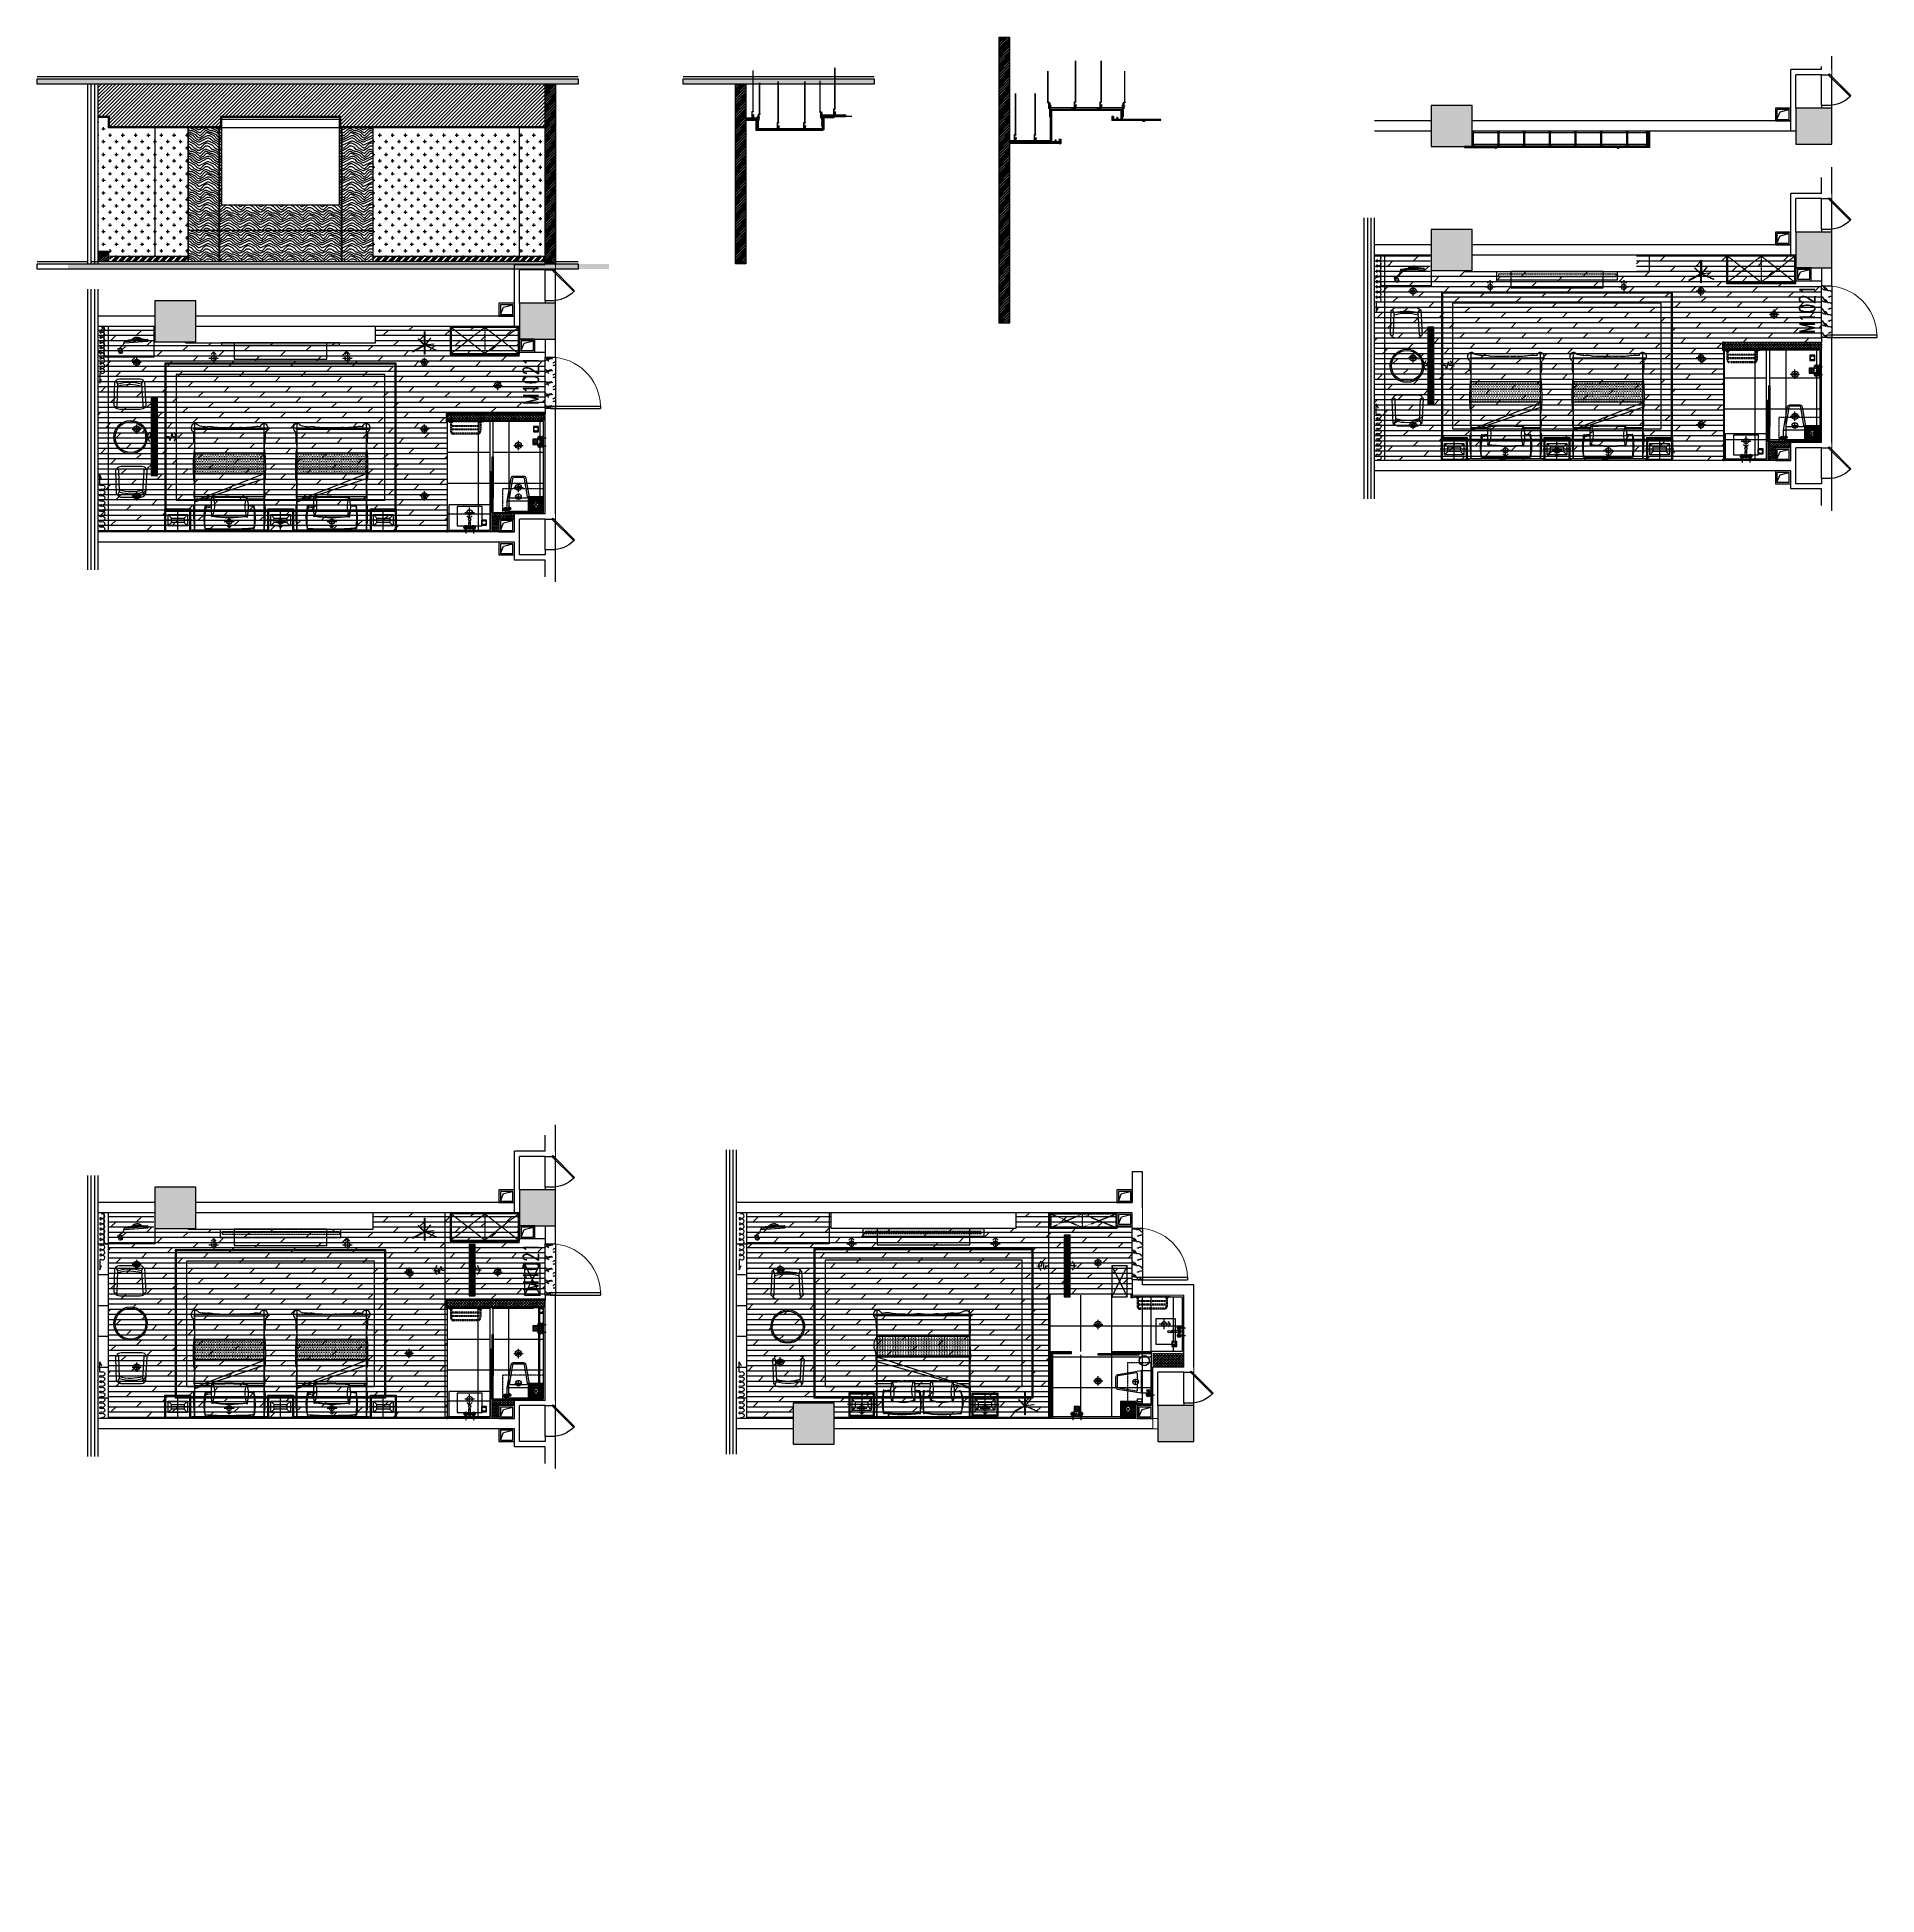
# Model space of a CAD drawing. Extents: x -153478 to 95136, y -45571 to 574449.
# Drawn here: x -9636 to 26166, y 0 to 36157 of the extents above; entities that cross this region are included whole.
import ezdxf

# ---------------------------------------------------------------- set-up
doc = ezdxf.new("R2010")
doc.units = 0
doc.header["$LTSCALE"] = 10
doc.header["$MEASUREMENT"] = 0
for name, pattern in [('CENTER', [50.8, 31.75, -6.35, 6.35, -6.35]), ('DASH', [0.35, 0.25, -0.1]), ('HIDDENX2', [0.75, 0.5, -0.25]), ('M-HIDDEN', [1.875, 1.25, -0.625])]:
    doc.linetypes.add(name, pattern=pattern)
doc.layers.get('0').update_dxf_attribs({"linetype": 'CONTINUOUS'})
for name, color, linetype in [('2', 4, 'CONTINUOUS'), ('A 固定家具', 43, 'CONTINUOUS'), ('A 拆除墙体', 30, 'CONTINUOUS'), ('A 新建墙体', 160, 'CONTINUOUS'), ('A 活动家具', 43, 'CONTINUOUS'), ('A 装饰完成面', 6, 'CONTINUOUS'), ('A填充', 148, 'CONTINUOUS'), ('A建筑墙体', 160, 'CONTINUOUS'), ('A建筑窗户', 136, 'CONTINUOUS'), ('B门', 136, 'CONTINUOUS'), ('COLUMN', 9, 'CONTINUOUS'), ('C地面分格', 136, 'CONTINUOUS'), ('C地面固定物', 30, 'CONTINUOUS'), ('C地面造型', 150, 'CONTINUOUS'), ('D天花分格', 136, 'CONTINUOUS'), ('D天花灯具', 1, 'CONTINUOUS'), ('D天花造型', 114, 'CONTINUOUS'), ('EL-LIG', 1, 'M-HIDDEN'), ('F-给排水点位', 1, 'CONTINUOUS'), ('FURN-WIDE', 4, 'CONTINUOUS'), ('K地漏', 43, 'CONTINUOUS'), ('K窗帘线', 43, 'CONTINUOUS'), ('PUB_HATCH', 251, 'CONTINUOUS'), ('TDD—E—立面主轮廓线', 30, 'CONTINUOUS'), ('WINDOW', 136, 'CONTINUOUS'), ('WINDOW_TEXT', 30, 'CONTINUOUS'), ('立、剖、节-标注', 1, 'CONTINUOUS'), ('立、剖、节-粗中线', 3, 'CONTINUOUS')]:
    doc.layers.add(name, color=color, linetype=linetype)
doc.layers.add('WALL', color=160, linetype='CONTINUOUS', lineweight=9)
doc.styles.add('-宋体', font='simhei.ttf', dxfattribs={"width": 0.8})
doc.styles.add('_TCH_WINDOW', font='SIMPLEX', dxfattribs={"height": 3.5, "bigfont": 'GBCBIG'})
pattern_1 = [(180, (97.14, 153.18), (-400, 233.1003), [3.8095, -396.1904]), (162.06062, (106.667, 187.59), (-799.999997, 233.10033), [18.019, -3765.9465]), (0, (85.71, 144.3), (400, 233.1003), [11.4286, -388.5714]), (30.2315, (0, 203.13), (400, 2e-05), [8.8184, -454.1457]), (55.5343, (7.62, 207.57), (400, 699.30096), [6.7316, -1406.914]), (19.2722, (11.43, 213.12), (800, 233.10033), [10.089, -2108.642]), (30.2315, (20.95, 216.45), (400, 2e-05), [13.2275, -449.7365]), (49.3704, (32.38, 223.11), (1e-06, 233.1003), [5.8503, -608.432]), (19.2722, (66.667, 229.77), (800, 233.10033), [10.089, -2108.642]), (16.2448, (59.05, 227.55), (400, 233.1003), [7.936, -825.332]), (105.96052, (62.86, 214.23), (5e-06, 233.10032), [13.854, -1440.8236]), (137.00349, (72.38, 205.35), (-799.99999, 699.300974), [13.0214, -2721.4782]), (149.7685, (76.2, 203.13), (-400, 7e-06), [4.409, -458.555]), (90, (76.2, 197.6), (400, -2e-14), [5.55, -227.5503]), (130.6296, (80, 193.14), (3e-06, 233.1003), [5.8503, -608.432]), (90, (43.8, 227.55), (400, -2e-14), [4.44, -228.6603]), (180, (53.33, 232), (-400, 233.1003), [9.524, -390.476]), (180, (62.86, 232), (-400, 233.1003), [9.524, -390.476]), (6.64784, (80, 192.03), (400, 1e-05), [9.5883, -2003.95]), (158.76882, (85.714, 144.3), (-400, 233.10032), [6.1304, -1281.248]), (149.7685, (80, 146.52), (-400, 7e-06), [4.409, -458.555]), (119.76955, (76.19, 148.74), (-2e-05, 233.1003), [3.8363, -801.7826]), (149.7685, (74.29, 152.07), (-400, 7e-06), [4.409, -458.555]), (172.62125, (70.476, 154.29), (-1600.000004, 233.1003), [17.286, -3612.775]), (165.47944, (53.333, 156.51), (-800, 233.10032), [17.7085, -3701.078]), (4.16629, (20.952, 159.84), (400, 2e-05), [15.2785, -3193.2002]), (10.9928, (3.81, 156.51), (400, 3e-05), [17.4633, -1204.967]), (99.73712, (300.952, 18.87), (-4e-06, 233.10032), [11.2623, -2353.812]), (4.44296, (211.429, 18.87), (2800, 233.100322), [28.6575, -5989.4268]), (135.83554, (306.667, 13.32), (-400.00001, 466.20063), [7.966, -1664.874]), (90, (306.67, 11.1), (400, -2e-14), [2.22, -230.8803]), (180, (314.29, 11.1), (-400, 233.1003), [7.619, -392.381]), (90, (314.3, 7.77), (400, -2e-14), [3.33, -229.7703]), (16.2448, (314.29, 7.77), (400, 233.1003), [3.968, -829.3]), (90, (211.43, 16.65), (400, -2e-14), [2.22, -230.8803]), (60.23045, (209.52, 13.32), (-1e-06, 233.1003), [3.8363, -801.7826]), (41.15756, (205.71, 9.99), (400, 466.20064), [5.06, -1057.4946]), (49.3704, (203.81, 7.77), (1e-06, 233.1003), [2.925, -611.3574]), (4.7589, (177.143, 5.55), (400, 8e-06), [26.759, -2782.927]), (90, (177.14, 3.33), (400, -2e-14), [2.22, -230.8803]), (0, (175.24, 3.33), (400, 233.1003), [1.905, -398.095]), (90, (175.24, 0), (400, -2e-14), [3.33, -229.7703]), (44.16446, (346.667, 56.61), (400, 466.20064), [7.966, -1664.874]), (1.9633, (331.429, 69.93), (400.000001, 1.4e-05), [32.4, -6771.594]), (90, (346.67, 53.3), (400, -2e-14), [3.33, -229.7703]), (4.7589, (333.333, 52.17), (400, 8e-06), [13.3795, -2796.3066]), (158.76882, (333.33, 52.17), (-400, 233.10032), [6.1304, -1281.248]), (0, (321.9, 54.4), (400, 233.1003), [5.7143, -394.2857]), (90, (321.9, 48.84), (400, -2e-14), [5.55, -227.5503]), (3.70474, (304.762, 47.73), (399.999997, 3e-05), [17.1788, -3590.36]), (90, (304.76, 33.3), (400, -2e-14), [14.43, -218.6703]), (0, (302.86, 33.3), (400, 233.1003), [1.905, -398.095]), (41.15756, (299.05, 29.97), (400, 466.20064), [5.06, -1057.4946]), (90, (295.24, 53.3), (400, -2e-14), [8.88, -224.2203]), (138.84244, (299.05, 49.95), (-400, 466.20064), [5.06, -1057.4946]), (90, (299.05, 44.4), (400, -2e-14), [5.55, -227.5503]), (55.5343, (295.24, 38.85), (400, 699.30096), [6.7316, -1406.914]), (41.15756, (291.43, 35.52), (400, 466.20064), [5.06, -1057.4946]), (4.16629, (276.19, 34.41), (400, 2e-05), [15.2785, -3193.2002]), (44.16446, (270.476, 28.86), (400, 466.20064), [7.966, -1664.874]), (14.52055, (253.333, 24.42), (800, 233.10032), [17.7085, -3701.078]), (0, (240, 24.42), (400, 233.1003), [13.3333, -386.6666]), (90, (240, 21.1), (400, -2e-14), [3.33, -229.7703]), (90, (97.14, 147.63), (400, -2e-14), [5.55, -227.5503]), (180, (100.95, 147.63), (-400, 233.1003), [3.8095, -396.1904]), (30.2315, (100.95, 147.63), (400, 2e-05), [6.614, -456.3503]), (60.23045, (106.67, 150.96), (-1e-06, 233.1003), [3.8363, -801.7826]), (90, (108.57, 154.3), (400, -2e-14), [2.22, -230.8803]), (49.3704, (108.57, 156.51), (1e-06, 233.1003), [8.7755, -605.507]), (71.0578, (114.286, 163.17), (3e-07, 233.10032), [5.868, -1226.3635]), (90, (116.2, 168.72), (400, -2e-14), [11.1, -222.0003]), (41.15756, (112.38, 176.49), (400, 466.20064), [5.06, -1057.4946]), (94.26686, (114.286, 150.96), (-2.1e-05, 233.100317), [25.601, -5350.607]), (180, (118.1, 150.96), (-400, 233.1003), [3.8095, -396.1904]), (105.96052, (118.095, 150.96), (5e-06, 233.10032), [6.927, -1447.7507]), (30.2315, (116.2, 157.62), (400, 2e-05), [4.409, -458.555]), (30.2315, (120, 159.84), (400, 2e-05), [2.2046, -460.7595]), (90, (121.9, 157.62), (400, -2e-14), [3.33, -229.7703]), (149.7685, (125.71, 155.4), (-400, 7e-06), [4.409, -458.555]), (90, (125.7, 152.07), (400, -2e-14), [3.33, -229.7703]), (180, (129.52, 152.07), (-400, 233.1003), [3.8095, -396.1904]), (60.23045, (129.52, 152.07), (-1e-06, 233.1003), [3.8363, -801.7826]), (71.0578, (131.43, 155.4), (3e-07, 233.10032), [5.868, -1226.3635]), (90, (133.33, 160.95), (400, -2e-14), [3.33, -229.7703]), (0, (131.43, 164.28), (400, 233.1003), [1.905, -398.095]), (49.3704, (125.71, 157.62), (1e-06, 233.1003), [8.7755, -605.507]), (90, (125.7, 137.64), (400, -2e-14), [19.98, -213.1203]), (90, (125.7, 137.64), (400, -2e-14), [3.33, -229.7703]), (30.2315, (125.71, 140.97), (400, 2e-05), [4.409, -458.555]), (90, (129.52, 143.2), (400, -2e-14), [3.33, -229.7703]), (90, (129.52, 132.1), (400, -2e-14), [14.43, -218.6703]), (64.92041, (129.524, 132.09), (400, 932.401284), [13.481, -2817.5306]), (44.16446, (135.24, 144.3), (400, 466.20064), [7.966, -1664.874]), (180, (146.67, 149.85), (-400, 233.1003), [5.7143, -394.2857]), (30.2315, (106.67, 187.6), (400, 2e-05), [2.2046, -460.7595]), (90, (108.57, 185.37), (400, -2e-14), [3.33, -229.7703]), (180, (112.38, 185.37), (-400, 233.1003), [3.8095, -396.1904]), (135.83554, (118.095, 179.82), (-400.00001, 466.20063), [7.966, -1664.874]), (10.9928, (118.095, 179.82), (400, 3e-05), [5.821, -1216.609]), (90, (123.8, 177.6), (400, -2e-14), [3.33, -229.7703]), (180, (127.62, 177.6), (-400, 233.1003), [3.8095, -396.1904]), (130.6296, (129.52, 175.38), (3e-06, 233.1003), [2.925, -611.3574]), (90, (129.52, 169.83), (400, -2e-14), [5.55, -227.5503]), (138.84244, (133.33, 166.5), (-400, 466.20064), [5.06, -1057.4946]), (90, (133.33, 164.3), (400, -2e-14), [2.22, -230.8803]), (180, (139.05, 164.28), (-400, 233.1003), [5.7143, -394.2857]), (124.4657, (142.86, 158.73), (-400, 699.30096), [6.7316, -1406.914]), (108.9422, (148.57, 142.08), (-3e-05, 233.1003), [17.6033, -1214.628]), (180, (154.29, 142.08), (-400, 233.1003), [5.7143, -394.2857]), (149.7685, (158.1, 139.86), (-400, 7e-06), [4.409, -458.555]), (90, (158.1, 127.65), (400, -2e-14), [12.21, -220.8903]), (3.922, (158.095, 127.65), (3200.000001, 233.100321), [32.457, -6783.5052]), (155.61756, (224.762, 114.33), (-1600, 699.300966), [37.643, -3914.8817]), (139.57854, (249.524, 93.24), (-800.000017, 699.300943), [32.526, -6797.9356]), (102.88744, (253.333, 76.59), (-400.00001, 1864.802566), [17.0803, -3569.777]), (180, (259.05, 76.6), (-400, 233.1003), [5.7143, -394.2857]), (158.76882, (264.76, 74.37), (-400, 233.10032), [6.1304, -1281.248]), (180, (270.48, 74.37), (-400, 233.1003), [5.7143, -394.2857]), (90, (270.48, 72.15), (400, -2e-14), [2.22, -230.8803]), (124.4657, (274.286, 66.6), (-400, 699.30096), [6.7316, -1406.914]), (90, (274.3, 59.94), (400, -2e-14), [6.66, -226.4403]), (5.54746, (274.286, 59.94), (400, 2e-05), [22.9647, -2388.3287]), (8.83312, (297.143, 62.16), (1599.999996, 233.100354), [28.9144, -6043.1008]), (30.2315, (325.71, 66.6), (400, 2e-05), [6.614, -456.3503]), (3.03254, (118.095, 137.64), (400, 2.3e-05), [41.9635, -4364.2064]), (165.47944, (118.095, 137.64), (-800, 233.10032), [17.7085, -3701.078]), (149.7685, (100.95, 142.08), (-400, 7e-06), [4.409, -458.555]), (0, (365.71, 65.5), (400, 233.1003), [3.8095, -396.1904]), (90, (365.7, 63.27), (400, -2e-14), [2.22, -230.8803]), (60.23045, (363.81, 59.94), (-1e-06, 233.1003), [3.8363, -801.7826]), (0, (360, 59.94), (400, 233.1003), [3.8095, -396.1904]), (90, (360, 59.94), (400, -2e-14), [2.22, -230.8803]), (0, (352.38, 62.16), (400, 233.1003), [7.619, -392.381]), (130.6296, (365.71, 68.82), (3e-06, 233.1003), [2.925, -611.3574]), (180, (375.24, 68.82), (-400, 233.1003), [9.524, -390.476]), (130.6296, (377.14, 66.6), (3e-06, 233.1003), [2.925, -611.3574]), (124.4657, (380.95, 61.05), (-400, 699.30096), [6.7316, -1406.914]), (90, (380.95, 57.72), (400, -2e-14), [3.33, -229.7703]), (158.76882, (386.67, 55.5), (-400, 233.10032), [6.1304, -1281.248]), (153.45784, (400, 48.84), (-400.000006, 233.10031), [14.904, -3114.966])]
pattern_2 = [(45, (0, 17255.633), (-26.5165, 26.5165), []), (45, (26.517, 17255.633), (-26.5165, 26.5165), [0, -37.5])]
pattern_3 = [(0, (320, 0), (400, 400), [20, -380]), (0, (40, 40), (400, 400), [40, -360]), (0, (300, 60), (400, 400), [20, -380]), (0, (60, 100), (400, 400), [20, -380]), (0, (300, 120), (400, 400), [20, -380]), (0, (80, 140), (400, 400), [20, -380]), (0, (300, 160), (400, 400), [20, -380]), (0, (80, 200), (400, 400), [20, -220, 20, -140]), (0, (80, 240), (400, 400), [40, -200, 20, -140]), (0, (60, 300), (400, 400), [20, -60, 20, -160, 20, -120]), (0, (40, 340), (400, 400), [20, -80, 40, -260]), (0, (300, 360), (400, 400), [20, -380]), (0, (40, 380), (400, 400), [20, -100, 20, -260]), (45, (0, 0), (4e-14, 400), [56.5684, -509.117]), (45, (340, 0), (4e-14, 400), [113.137, -452.5483]), (45, (340, 200), (4e-14, 400), [28.284, -537.4014]), (45, (0, 240), (4e-14, 400), [84.853, -480.8326]), (45, (340, 240), (4e-14, 400), [141.4214, -424.264]), (45, (340, 300), (4e-14, 400), [84.853, -480.8326]), (315, (260, 340), (400, -9e-14), [28.284, -537.4014]), (315, (120, 20), (400, -9e-14), [56.5684, -509.117]), (315, (140, 180), (400, -9e-14), [56.5684, -509.117]), (315, (260, 100), (400, -9e-14), [56.5684, -509.117]), (315, (240, 260), (400, -9e-14), [56.5684, -509.117]), (315, (260, 300), (400, -9e-14), [84.853, -480.8326]), (315, (160, 60), (400, -9e-14), [84.853, -480.8326]), (315, (220, 80), (400, -9e-14), [84.853, -480.8326]), (315, (160, 220), (400, -9e-14), [84.853, -480.8326]), (315, (200, 240), (400, -9e-14), [84.853, -480.8326]), (26.56505, (20, 80), (400, 2e-07), [44.7214, -849.706]), (26.56505, (320, 60), (400, 2e-07), [178.8854, -715.5418]), (26.56505, (320, 120), (400, 2e-07), [178.8854, -715.5418]), (26.56505, (320, 160), (400, 2e-07), [178.8856, -268, 89.444, -358.0976]), (26.56505, (360, 220), (400, 2e-07), [44.7214, -849.706]), (26.56505, (0, 360), (400, 2e-07), [44.7214, -849.706]), (26.56505, (320, 360), (400, 2e-07), [89.4427, -804.9845]), (333.43495, (220, 0), (400, -2e-07), [89.4427, -804.9845]), (333.43495, (80, 100), (400, -2e-07), [89.4427, -804.9845]), (333.43495, (80, 40), (400, -2e-07), [44.7214, -849.7045]), (333.43495, (100, 140), (400, -2e-07), [134.164, -760.263]), (333.43495, (180, 140), (400, -2e-07), [89.4427, -804.9845]), (333.43495, (220, 160), (400, -2e-07), [89.4427, -804.9845]), (333.43495, (100, 200), (400, -2e-07), [44.7214, -849.7045]), (333.43495, (120, 240), (400, -2e-07), [44.7214, -849.7045]), (333.43495, (280, 320), (400, -2e-07), [44.7214, -849.7045]), (333.43495, (260, 180), (400, -2e-07), [44.7214, -849.7045]), (333.43495, (80, 300), (400, -2e-07), [134.164, -760.263]), (333.43495, (60, 340), (400, -2e-07), [89.4427, -804.9845]), (333.43495, (280, 220), (400, -2e-07), [44.72, -402.48, 44.72, -402.5072]), (333.43495, (160, 300), (400, -2e-07), [89.4427, -804.9845]), (333.43495, (180, 340), (400, -2e-07), [89.4427, -804.9845]), (333.43495, (60, 380), (400, -2e-07), [89.4427, -804.9845]), (333.43495, (180, 380), (400, -2e-07), [89.4427, -804.9845])]
pattern_4 = [(45, (8649.1, -8297.363), (-26.5165, 26.5165), []), (45, (8675.618, -8297.363), (-26.5165, 26.5165), [0, -37.5])]

# ---------------------------------------------------------------- blocks, each defined once
blk = doc.blocks.new('A$C653002DA')
at = {"color": 160}
for points in [[(0, 250), (0, 0), (300, 0), (300, 250)], [(30, 220), (30, 30), (270, 30), (270, 220)]]:
    blk.add_lwpolyline(points, close=True, dxfattribs=at)
at = {"color": 8}
blk.add_lwpolyline([(30, 30), (91, 175), (270, 220)], dxfattribs=at)
blk = doc.blocks.new('$DorLib2D$00000001')
for p, q in [((0.45, 0.975), (0.5, 0.975)), ((0.45, 0), (0.45, 0.975)), ((0.5, 0), (0.5, 0.975)), ((0.5, 0), (0.45, 0))]:
    blk.add_line(p, q)
at = {"lineweight": 13}
blk.add_arc((0.475, 0), 0.975, 91.4693, 180, dxfattribs=at)
blk = doc.blocks.new('_FZH')
at = {"color": 160}
blk.add_lwpolyline([(-0.5, -0.5), (0.5, -0.5), (0.5, 0.5), (-0.5, 0.5)], close=True, dxfattribs=at)
at = {"layer": 'PUB_HATCH', "color": 8}
blk.add_solid([(-0.5, -0.5), (0.5, -0.5), (-0.5, 0.5), (0.5, 0.5)], dxfattribs=at)
blk = doc.blocks.new('$DorLib2D$00000082')
for p, q in [((-0.207, 0.757), (-0.179, 0.785)), ((0.5, 0.05), (-0.207, 0.757)), ((0.528, 0.078), (-0.179, 0.785)), ((0.5, 0.05), (0.528, 0.078))]:
    blk.add_line(p, q)
blk.add_arc((0.5, 0.05), 1, 135, 180)
blk = doc.blocks.new('DRAPES2')
at = {"layer": 'K窗帘线', "color": 43}
for p, q in [((0, 0), (82, 37)), ((186, 0), (0, 0))]:
    blk.add_line(p, q, dxfattribs=at)
at = {"layer": 'K窗帘线', "color": 43, "linetype": 'ByBlock', "extrusion": (0, 0, -1)}
for centre, major_axis, start_param, end_param in [((186, 18), (-12.6, 12.6), 1.740708, 3.927048), ((237, 54), (-31.3, 31.3), 4.8823, 7.06864), ((237, 54), (-31.3, 31.3), 0.785455, 2.971795), ((288, 18), (-12.6, 12.6), 1.740708, 6.113388), ((338, 54), (31.3, 31.3), 3.311504, 5.497844), ((338, 54), (-31.3, 31.3), 0.785455, 2.971795), ((389, 18), (-12.6, 12.6), 1.740708, 6.113388), ((439, 54), (-31.3, 31.3), 4.8823, 7.06864), ((439, 54), (-31.3, 31.3), 0.785455, 2.971795), ((490, 18), (12.6, 12.6), 0.169911, 4.542591), ((541, 54), (31.3, 31.3), 3.311504, 5.497844), ((541, 54), (31.3, 31.3), -0.785341, 1.400999), ((591, 18), (12.6, 12.6), 2.356251, 4.542591), ((591, 18), (-12.6, 12.6), 1.740708, 3.927048), ((642, 54), (-31.3, 31.3), 4.8823, 7.06864), ((642, 54), (-31.3, 31.3), 0.785455, 2.971795), ((693, 18), (-12.6, 12.6), 1.740708, 6.113388), ((743, 54), (31.3, 31.3), 3.311504, 5.497844), ((743, 54), (-31.3, 31.3), 0.785455, 2.971795), ((794, 18), (-12.6, 12.6), 1.740708, 6.113388), ((844, 54), (-31.3, 31.3), 4.8823, 7.06864), ((844, 54), (-31.3, 31.3), 0.785455, 2.971795), ((895, 18), (12.6, 12.6), 0.169911, 4.542591), ((946, 54), (31.3, 31.3), 3.311504, 5.497844), ((946, 54), (31.3, 31.3), -0.785341, 1.400999), ((996, 18), (12.6, 12.6), 2.356251, 4.542591)]:
    blk.add_ellipse(centre, major_axis=major_axis, ratio=1, start_param=start_param, end_param=end_param, dxfattribs=at)
at = {"layer": 'K窗帘线', "color": 43, "extrusion": (0, 0, -1)}
for centre, major_axis, start_param, end_param in [((996, 18), (-12.6, 12.6), 1.740708, 3.927048), ((1047, 54), (-31.3, 31.3), 4.8823, 7.06864), ((1047, 54), (-31.3, 31.3), 0.785455, 2.971795)]:
    blk.add_ellipse(centre, major_axis=major_axis, ratio=1, start_param=start_param, end_param=end_param, dxfattribs=at)
blk = doc.blocks.new('A$C55013820')
at = {"layer": 'A 活动家具', "linetype": 'Continuous'}
for p, q in [((0, 380), (0, 0)), ((490, 380), (0, 380)), ((227, 394), (227, 307)), ((263, 394), (263, 307)), ((490, 0), (490, 380)), ((236, 325), (254, 325)), ((236, 298), (254, 298)), ((0, 0), (490, 0))]:
    blk.add_line(p, q, dxfattribs=at)
for centre, radius in [((245, 414), 27.6), ((245, 257), 23)]:
    blk.add_circle(centre, radius, dxfattribs=at)
for centre, start, end in [((236, 334), 180, 270), ((236, 307), 180, 270), ((254, 334), 270, 0), ((254, 307), 270, 0)]:
    blk.add_arc(centre, 9.18, start, end, dxfattribs=at)
blk = doc.blocks.new('A$C106B13CD')
at = {"layer": 'A 活动家具'}
for p, q in [((200, 188), (0, 188)), ((200, 168), (0, 168)), ((200, 100), (0, 100)), ((20, 50), (20, 100)), ((180, 100), (180, 50))]:
    blk.add_line(p, q, dxfattribs=at)
blk.add_lwpolyline([(0, 60), (0, 190, -0.414214), (10, 200), (190, 200, -0.414214), (200, 190), (200, 60, -0.414214), (190, 50), (180, 50), (180, 8, -0.414214), (172, 0), (28, 0, -0.414214), (20, 8), (20, 50), (10, 50, -0.414214), (0, 60, -1)], format="xyb", dxfattribs=at)
blk = doc.blocks.new('4t3')
at = {"layer": 'A 活动家具', "ltscale": 0.25}
for p, q in [((-128375, 546245), (-128375, 546045)), ((-128175, 546245), (-128375, 546245)), ((-128375, 546045), (-128175, 546045)), ((-128351, 546221), (-128331, 546221)), ((-128351, 546201), (-128351, 546221)), ((-128331, 546201), (-128351, 546201)), ((-128351, 546177), (-128331, 546177)), ((-128351, 546157), (-128351, 546177)), ((-128331, 546157), (-128351, 546157)), ((-128351, 546133), (-128351, 546113)), ((-128331, 546133), (-128351, 546133)), ((-128351, 546113), (-128331, 546113)), ((-128351, 546089), (-128351, 546069)), ((-128331, 546089), (-128351, 546089)), ((-128351, 546069), (-128331, 546069)), ((-128331, 546221), (-128331, 546201)), ((-128331, 546177), (-128331, 546157)), ((-128331, 546113), (-128331, 546133)), ((-128331, 546069), (-128331, 546089)), ((-128307, 546221), (-128287, 546221)), ((-128307, 546201), (-128307, 546221)), ((-128287, 546201), (-128307, 546201)), ((-128307, 546177), (-128287, 546177)), ((-128307, 546157), (-128307, 546177)), ((-128287, 546157), (-128307, 546157)), ((-128307, 546133), (-128307, 546113)), ((-128287, 546133), (-128307, 546133)), ((-128307, 546113), (-128287, 546113)), ((-128307, 546089), (-128307, 546069)), ((-128287, 546089), (-128307, 546089)), ((-128307, 546069), (-128287, 546069)), ((-128287, 546221), (-128287, 546201)), ((-128287, 546177), (-128287, 546157)), ((-128287, 546113), (-128287, 546133)), ((-128287, 546069), (-128287, 546089)), ((-128263, 546221), (-128243, 546221)), ((-128263, 546201), (-128263, 546221)), ((-128243, 546201), (-128263, 546201)), ((-128263, 546177), (-128243, 546177)), ((-128263, 546157), (-128263, 546177)), ((-128243, 546157), (-128263, 546157)), ((-128263, 546133), (-128263, 546113)), ((-128243, 546133), (-128263, 546133)), ((-128263, 546113), (-128243, 546113)), ((-128263, 546089), (-128263, 546069)), ((-128243, 546089), (-128263, 546089)), ((-128263, 546069), (-128243, 546069)), ((-128243, 546221), (-128243, 546201)), ((-128243, 546177), (-128243, 546157)), ((-128243, 546113), (-128243, 546133)), ((-128243, 546069), (-128243, 546089)), ((-128219, 546221), (-128199, 546221)), ((-128219, 546201), (-128219, 546221)), ((-128199, 546201), (-128219, 546201)), ((-128219, 546177), (-128199, 546177)), ((-128219, 546157), (-128219, 546177)), ((-128199, 546157), (-128219, 546157)), ((-128219, 546133), (-128219, 546113)), ((-128199, 546133), (-128219, 546133)), ((-128219, 546113), (-128199, 546113)), ((-128219, 546089), (-128219, 546069)), ((-128199, 546089), (-128219, 546089)), ((-128219, 546069), (-128199, 546069)), ((-128199, 546221), (-128199, 546201)), ((-128199, 546177), (-128199, 546157)), ((-128199, 546113), (-128199, 546133)), ((-128199, 546069), (-128199, 546089)), ((-128175, 546045), (-128175, 546245)), ((-128015, 546165), (-128095, 546165)), ((-128095, 546165), (-128095, 546125)), ((-128095, 546125), (-128015, 546125)), ((-128015, 546165), (-128015, 546305)), ((-128015, 545985), (-128015, 546125)), ((-128005, 546315), (-128005, 546315)), ((-128005, 546188), (-128005, 546315)), ((-128005, 546125), (-128005, 546165)), ((-128005, 546102), (-128005, 545976)), ((-128001, 546318), (-127989, 546318)), ((-127985, 546145), (-127985, 546345)), ((-127985, 546145), (-127985, 545945)), ((-127981, 546348), (-127979, 546348)), ((-127981, 546203), (-127979, 546203)), ((-127981, 546088), (-127979, 546088)), ((-127979, 546203), (-127979, 546088)), ((-127975, 546303), (-127975, 546345)), ((-127975, 546303), (-127975, 546207)), ((-127975, 545987), (-127975, 546084)), ((-127975, 545987), (-127975, 545945)), ((-128005, 545975), (-128005, 545975)), ((-128001, 545972), (-127989, 545972)), ((-127981, 545941), (-127979, 545941))]:
    blk.add_line(p, q, dxfattribs=at)
for centre, radius, start, end in [((-128005, 546305), 10, 90, 180), ((-128005, 546305), 10, 90, 180), ((-128005, 545985), 10, 180, 270), ((-128001, 546314), 4, 90, 180), ((-127989, 546314), 4, 360, 90), ((-127981, 546344), 4, 90, 180), ((-127981, 546207), 4, 180, 270), ((-127981, 546084), 4, 90, 180), ((-127979, 546344), 4, 360, 90), ((-127979, 546207), 4, 270, 360), ((-127979, 546084), 4, 360, 90), ((-128001, 545976), 4, 180, 270), ((-127989, 545976), 4, 270, 360), ((-127981, 545945), 4, 180, 270), ((-127979, 545945), 4, 270, 360)]:
    blk.add_arc(centre, radius, start, end, dxfattribs=at)
blk = doc.blocks.new('A$C60AC6A6D')
at = {"layer": 'A 活动家具'}
blk.add_lwpolyline([(28, 690, 0.428333), (0, 661), (0, 490), (76, 40, 0.366124), (123, 0), (317, 0, 0.366124), (364, 40), (440, 490), (440, 661, 0.415921), (412, 690)], format="xyb", close=True, dxfattribs=at)
blk.add_lwpolyline([(421, 490), (19, 490)], dxfattribs=at)
blk.add_lwpolyline([(49, 632), (49, 604), (40, 604), (40, 632)], close=True, dxfattribs=at)
blk.add_lwpolyline([(317, 28), (123, 28, -0.366124), (104, 44), (44, 402, -0.463996), (62, 424), (378, 424, -0.463996), (396, 402), (336, 44, -0.366124), (317, 28)], format="xyb", dxfattribs=at)
for centre, radius, start, end in [((19, 509), 19, 180, 270), ((45, 632), 26.5, 278.4409, 258.353), ((421, 509), 19, 270, 0)]:
    blk.add_arc(centre, radius, start, end, dxfattribs=at)
at = {"layer": 'A 活动家具', "color": 49}
for radius, start, end in [(21.5, 280.4282, 255.5854), (16.5, 283.6515, 251.0589), (11.5, 289.8201, 242.2041)]:
    blk.add_arc((45, 632), radius, start, end, dxfattribs=at)
blk = doc.blocks.new('A$C009A5797')
at = {"layer": 'A 活动家具', "linetype": 'Continuous'}
h = blk.add_hatch(dxfattribs=at)
h.set_pattern_fill('DOTS', color=256, scale=20, style=0)
h.set_pattern_definition([(0, (-14785.876, -183188.47), (15.875, 31.75), [0, -31.75])])
h.paths.add_polyline_path([(673, -1541), (673, -1145), (-674, -1145), (-673, -1541)])
for p, q in [((725, 0), (-725, 0)), ((-675, -40), (-673, -2109)), ((675, -40), (675, -2109)), ((-676, -584), (698, -1046)), ((-674, -607), (697, -1140)), ((-343, -637), (-674, -637)), ((-672, -689), (685, -689)), ((683, -638), (343, -638)), ((-685, -1145), (697, -1145)), ((-684, -1541), (673, -1541)), ((-700, -2000), (719, -2000))]:
    blk.add_line(p, q, dxfattribs=at)
blk.add_lwpolyline([(-725, 0), (-725, -40), (725, -40), (725, 0)], dxfattribs=at)
for centre, radius, start, end in [((20492, -724), 21187, 178.4924, 179.1043), ((-1576, -85), 892, 354.7592, 2.8818), ((514, -280), 1008, 166.7626, 193.379), ((-51, -6579), 6526, 85.2367, 93.8193), ((-12, -3494), 3464, 81.8348, 97.7717), ((600, -228), 1080, 170.4799, 193.8693), ((55, -3054), 2771, 83.7476, 98.6202), ((1140, -496), 1490, 172.4467, 186.8486), ((-768, -511), 476, 338.0476, 28.0799), ((22, -2611), 2339, 82.2454, 98.8396), ((873, -488), 567, 157.4626, 199.8839), ((-292, -475), 655, 342.8591, 16.0737), ((-2123, -296), 2604, 354.9635, 5.5174), ((-728, -275), 1226, 349.3616, 9.8515), ((1454, -87), 771, 176.4761, 185.8829), ((-20492, -724), 21187, 0.8957, 1.5076), ((-116, -433), 578, 176.0367, 189.5331), ((-1479, -606), 797, 356.782, 5.5915), ((813, -727), 1498, 177.0776, 182.9224), ((140, 3088), 3606, 260.1257, 262.1916), ((33, 4425), 4952, 264.086, 265.5621), ((-21, 3860), 4537, 265.7442, 274.7409), ((-22, 1704), 2398, 262.3807, 278.5331), ((222, 1100), 1618, 274.9667, 279.4861), ((152, 1590), 2117, 275.6883, 278.8235), ((1479, -606), 797, 174.4085, 183.218), ((-812, -727), 1498, 357.0776, 2.9224), ((116, -433), 578, 350.4669, 3.9633), ((3140, -1251), 3839, 176.3593, 185.151), ((-1978, -857), 1296, 353.3302, 2.3581), ((1978, -857), 1296, 177.6419, 186.6698), ((-3140, -1251), 3839, 354.849, 3.6407), ((1981, -1910), 2676, 175.9562, 180.0281), ((-1190, -1640), 509, 350.7699, 5.0045), ((1190, -1640), 509, 174.9955, 189.2301), ((-1981, -1910), 2676, 359.9719, 4.0438), ((-636, -2026), 105, 135.7841, 208.7213), ((-672, -2050), 61.1, 204.6552, 287.0582), ((-749, -1913), 54.3, 313.7565, 1.4444), ((-709, -1983), 137, 293.7061, 321.956), ((-484, -2398), 351, 87.7496, 109.6463), ((-404, -1777), 278, 256.2961, 291.056), ((-336, -1849), 191, 279.5483, 285.6762), ((-72, -4862), 2837, 86.4181, 94.2946), ((168, -1228), 805, 265.5439, 271.7242), ((274, -2953), 925, 86.5835, 95.0474), ((293, -2953), 924, 79.4443, 87.7924), ((531, -1822), 234, 252.8192, 285.0013), ((597, -2058), 11.2, 296.2206, 115.5926), ((710, -1983), 137, 218.044, 246.2939), ((672, -2050), 61.1, 252.9418, 335.3448), ((749, -1913), 54.3, 178.5556, 226.2435), ((636, -2026), 105, 331.2787, 44.2159)]:
    blk.add_arc(centre, radius, start, end, dxfattribs=at)
blk = doc.blocks.new('600x450床头几')
at = {"layer": 'A 活动家具', "color": 8, "linetype": 'Continuous'}
for p, q in [((223, 0), (-323, 0)), ((-175, 45), (-240, 110)), ((-50, -190), (-50, 190)), ((75, 45), (140, 110)), ((-175, -45), (-240, -110)), ((75, -45), (140, -110))]:
    blk.add_line(p, q, dxfattribs=at)
at = {"layer": 'A 活动家具', "linetype": 'Continuous'}
for points in [[(200, 225), (200, -225), (-300, -225), (-300, 225)], [(180, 205), (180, -205), (-280, -205), (-280, 205)], [(140, -110), (-240, -110), (-240, 110), (140, 110)]]:
    blk.add_lwpolyline(points, close=True, dxfattribs=at)
at = {"layer": 'A 活动家具', "color": 8, "linetype": 'Continuous'}
blk.add_lwpolyline([(75, -45), (-175, -45), (-175, 45), (75, 45)], close=True, dxfattribs=at)
blk = doc.blocks.new('QRQR')
at = {"layer": 'A 活动家具', "linetype": 'Continuous'}
for p, q in [((-230, -98), (-266, -43)), ((232, -98), (266, -43))]:
    blk.add_line(p, q, dxfattribs=at)
blk.add_lwpolyline([(-192, -597), (-218, -590), (-244, -583, -0.344151), (-276, -543, -0.318714), (-304, -520), (-287, -52), (-266, -43, -0.164168), (-235, -9), (-200, 0), (200, 0), (235, -9, -0.298595), (266, -43), (288, -52), (315, -521, -0.274063), (292, -543, -0.344151), (260, -583), (208, -597), (-192, -597)], format="xyb", close=True, dxfattribs=at)
blk.add_lwpolyline([(-276, -543, 0.318714), (-245, -524), (-230, -98, -0.143237), (232, -98), (256, -524, 0.364606), (292, -543)], format="xyb", dxfattribs=at)
at = {"layer": 'A 活动家具', "linetype": 'Continuous', "extrusion": (-1.0584e-16, -3.00163e-16, -1)}
blk.add_ellipse((0, -888), major_axis=(601, 500), ratio=1, start_param=-1.177212, end_param=-0.571226, dxfattribs=at)
blk = doc.blocks.new('QBLOCK2008041212054960')
at = {"layer": 'A 活动家具'}
for p, q in [((-264, 158, -1040), (173, 51, -1040)), ((-262, 168, -1040), (175, 61, -1040)), ((-185, 175, -1040), (-187, 165, -1040)), ((107, 104, -1040), (-185, 175, -1040)), ((105, 94, -1040), (107, 104, -1040)), ((207, -105, -1040), (201, -117, -1040)), ((201, -117, -1040), (203, -118, -1040)), ((219, -85, -1040), (205, -113, -1040)), ((262, -134, -1040), (205, -113, -1040)), ((207, -105, -1040), (209, -106, -1040)), ((267, -98, -1040), (226, -83, -1040)), ((234, -120, -1040), (233, -124, -1040)), ((239, -109, -1040), (237, -114, -1040)), ((247, -91, -1040), (246, -94, -1040))]:
    blk.add_line(p, q, dxfattribs=at)
at = {"layer": 'A 活动家具', "elevation": -1040}
blk.add_lwpolyline([(-258, 183), (-270, 134), (167, 27), (179, 76)], close=True, dxfattribs=at)
at = {"layer": 'A 活动家具'}
for centre in [(-94, 172, -1040), (-6, 151, -1040)]:
    blk.add_circle(centre, 6.6, dxfattribs=at)
for centre, radius, start, end in [((-72, 61, -1040), 128, 27.0332, 125.4805), ((-63, 90, -1040), 69.4, 36.3229, 116.1907), ((214, -156, -1040), 33.4, 171.1828, 247.4847), ((253, -136, -1040), 53.3, 164.7682, 205.2671), ((214, -161, -1040), 28.6, 244.8212, 324.8617), ((253, -136, -1040), 53.3, 154.7629, 164.7682), ((181, -162, -1040), 27.9, 333.8439, 25.1042), ((181, -162, -1040), 30.9, 334.4146, 18.5086), ((224, -87, -1040), 5, 69.7122, 153.2894), ((113, -77, -1040), 160, 321.1294, 350.4926), ((215, -114, -1040), 51.2, 296.4273, 336.9995), ((265, -103, -1040), 5, 350.4926, 69.7122)]:
    blk.add_arc(centre, radius, start, end, dxfattribs=at)
for centre, major_axis in [((236, -117, -1040), (-7.45, 2.72)), ((243, -102, -1040), (3.15, 7.28))]:
    blk.add_ellipse(centre, major_axis=major_axis, ratio=0.432067, dxfattribs=at)
for points, knots in [([(247, -91, -1040), (238, -78, -1040), (237, -65, -1040), (205, -48, -1040), (185, -12, -1040), (174, 56, -1040)], [0, 0, 0, 0, 54.549651, 126.009239, 156.340807, 156.340807, 156.340807, 156.340807]), ([(202, -122, -1040), (201, -124, -1040), (196, -129, -1040), (190, -136, -1040), (184, -143, -1040), (182, -148, -1040), (181, -151, -1040)], [9.51244, 9.51244, 9.51244, 9.51244, 17.355242, 27.460135, 36.892546, 44.800695, 44.800695, 44.800695, 44.800695])]:
    blk.add_open_spline(points, degree=3, knots=knots, dxfattribs=at)
blk = doc.blocks.new('1800X2000床A')
at = {"layer": 'A 活动家具', "linetype": 'Continuous'}
h = blk.add_hatch(dxfattribs=at)
h.set_pattern_fill('DOTS', color=256, scale=20, angle=90, style=0)
h.set_pattern_definition([(90, (-37064.08, -174013.955), (-31.75, 15.875), [0, -31.75])])
h.paths.add_polyline_path([(-900, -572), (-900, -172), (900, -172), (900, -572)])
for p, q in [((-900, 980), (-900, -1090)), ((900, 980), (900, -1090)), ((900, 411), (-897, -172)), ((900, 438), (586, 357)), ((-947, 340), (-611, 340)), ((-454, 290), (-947, 290)), ((403, 284), (-900, -79)), ((263, 290), (-293, 290)), ((-170, 340), (140, 340)), ((900, 290), (425, 290)), ((656, 340), (900, 340)), ((900, -172), (-900, -172)), ((900, -572), (-900, -572)), ((954, -980), (-947, -980))]:
    blk.add_line(p, q, dxfattribs=at)
for points in [[(914, -523, 0.011501), (915, -658, -0.027887), (914, -812, 0.011645), (918, -984, -0.522577), (807, -1071, -0.144021), (749, -1047, 0.120265), (697, -1029, 0.023323), (628, -1023, -0.068959), (565, -1028, -0.011626), (431, -1017, -0.119793), (400, -1011, 0.046791), (291, -1013, -0.023628), (191, -1010, 0.055897), (-51, -1013, -0.053528), (-92, -1020, -0.053528), (-132, -1013, 0.055897), (-374, -1010, -0.187873), (-362, -1013, 0.036947), (-500, -1011, 0.036442), (-635, -1026, -0.141351), (-766, -1028, 0.342539), (-828, -1049, -0.123892), (-881, -1090, -0.37589), (-956, -1057, -0.329446), (-939, -932, 0.211134), (-922, -891, -0.024888), (-915, -754, 0.06219), (-910, -627, 0.218233), (-943, -511, -0.123513), (-964, -411, -0.129887), (-944, -315, 0.095063), (-924, -182, -0.016498), (-918, -32, 0.039412), (-910, 174, -0.025508), (-910, 328, 0.038458), (-913, 452, -0.058958), (-920, 589, -0.00267), (-915, 817, -0.013848), (-913, 980, -0.011292)], [(911, 980, -0.018567), (915, 762, -0.00267), (920, 533, -0.058958), (913, 396, 0.038458), (910, 273, -0.025508), (910, 118, 0.039412), (918, -88, -0.016498), (924, -238)], [(924, -238, 0.037552), (914, -523)]]:
    blk.add_lwpolyline(points, format="xyb", dxfattribs=at)
blk.add_lwpolyline([(-950, 1020), (-950, 980), (950, 980), (950, 1020), (-950, 1020), (-950, 980)], dxfattribs=at)
for centre, radius, start, end in [((444, 707), 1238, 170.1485, 190.6384), ((-379, -2732), 3664, 84.876, 96.3909), ((1854, 687), 2630, 174.4826, 185.0365), ((-408, -973), 1927, 79.5219, 101.0093), ((-1148, 755), 1091, 346.1307, 9.5201), ((-1062, 703), 1018, 346.621, 13.2374), ((427, -2160), 3099, 84.0575, 98.1925), ((1936, 696), 1940, 173.0204, 186.6449), ((392, -1692), 2642, 82.6669, 98.5823), ((2201, 751), 2195, 175.1743, 187.1461), ((285, 707), 487, 329.872, 28.9386), ((-110, 718), 865, 345.0144, 14.054), ((-461, 2819), 2357, 262.1069, 265.8698), ((-372, 3643), 3190, 262.7818, 265.3485), ((30, 506), 662, 163.9263, 197.1409), ((-426, -501), 1200, 76.8202, 99.5534), ((-1146, 492), 573, 340.1161, 22.5374), ((-405, -238), 949, 76.0297, 102.2512), ((259, 469), 481, 151.9201, 201.9524), ((-1668, 485), 1505, 353.1514, 7.5533), ((-561, 2819), 2357, 279.7319, 282.3002), ((-472, 3643), 3190, 275.562, 277.4104), ((393, 3966), 3498, 263.3537, 265.7442), ((430, 3708), 3235, 262.6102, 264.7442), ((397, -501), 1200, 80.4466, 103.1798), ((1639, 485), 1505, 172.4467, 186.8486), ((-288, 469), 481, 338.0476, 28.0799), ((375, -238), 949, 77.7488, 103.9703), ((1117, 492), 573, 157.4626, 199.8839), ((-59, 506), 662, 342.8591, 16.0737), ((330, 3708), 3235, 274.8347, 277.4934), ((293, 3966), 3498, 275.0712, 277.0989), ((-383, 2242), 1941, 262.7128, 276.541), ((-376, 1254), 970, 256.4986, 282.0521), ((353, 2242), 1941, 263.459, 277.2872), ((347, 1254), 970, 257.9479, 283.5014)]:
    blk.add_arc(centre, radius, start, end, dxfattribs=at)
blk = doc.blocks.new('1800X2000床组块A')
at = {"layer": 'A 活动家具', "color": 0, "linetype": 'Continuous'}
for name, p in [('600x450床头几', (-1150, 750)), ('1800X2000床A', (0, 0))]:
    blk.add_blockref(name, p, dxfattribs=at)
at = {"layer": 'A 活动家具', "color": 0, "linetype": 'Continuous', "xscale": -1}
blk.add_blockref('600x450床头几', (1150, 750), dxfattribs=at)
blk = doc.blocks.new('A$C266D7851')
at = {"layer": 'A 固定家具', "linetype": 'DASH'}
for p, q in [((0, 703), (0, 0)), ((0, 671), (9, 671)), ((0, 600), (0, 671)), ((9, 600), (0, 600)), ((9, 671), (9, 600)), ((18, 660), (9, 662)), ((9, 662), (9, 608)), ((9, 608), (18, 610)), ((18, 610), (18, 660)), ((18, 645), (18, 625)), ((18, 645), (183, 645)), ((18, 625), (183, 625)), ((78, 625), (78, 78)), ((94, 625), (94, 78)), ((145, 625), (145, 78)), ((161, 625), (161, 78)), ((223, 585), (223, 118)), ((243, 585), (243, 118)), ((0, 104), (0, 33)), ((9, 104), (0, 104)), ((0, 33), (9, 33)), ((9, 33), (9, 104)), ((9, 96), (18, 93)), ((9, 41), (9, 96)), ((18, 43), (9, 41)), ((18, 93), (18, 43)), ((18, 58), (18, 78)), ((18, 78), (183, 78)), ((18, 58), (183, 58))]:
    blk.add_line(p, q, dxfattribs=at)
for centre, radius, start, end in [((183, 585), 60, 0, 90), ((183, 585), 40, 0, 90), ((183, 118), 40, 270, 0), ((183, 118), 60, 270, 0)]:
    blk.add_arc(centre, radius, start, end, dxfattribs=at)
blk = doc.blocks.new('暗装射灯(角度可调)')
at = {"color": 8, "linetype": 'ByBlock'}
for p, q in [((2.4, 0), (-1.9, 0)), ((0, -1.9), (0, 1.9))]:
    blk.add_line(p, q, dxfattribs=at)
blk.add_lwpolyline([(1.4, 1), (2.4, 0), (1.4, -1)], dxfattribs=at)
at = {"color": 0, "linetype": 'ByBlock'}
blk.add_circle((0, 0), 1, dxfattribs=at)
blk = doc.blocks.new('*U62')
at = {"xscale": 50, "yscale": 50, "zscale": 50}
blk.add_blockref('暗装射灯(角度可调)', (27895, -2007), dxfattribs=at)
blk = doc.blocks.new('暗装筒灯')
at = {"color": 8}
for p, q in [((-90, 0), (90, 0)), ((0, -90), (0, 90))]:
    blk.add_line(p, q, dxfattribs=at)
blk.add_circle((0, 0), 60)
blk.add_circle((0, 0), 30, dxfattribs=at)
blk = doc.blocks.new('*U66')
blk.add_blockref('暗装筒灯', (0, 0))
blk = doc.blocks.new('QBLOCK2009110311334111')
at = {"layer": 'K地漏', "color": 43, "linetype": 'HIDDENX2', "ltscale": 50}
blk.add_lwpolyline([(-50, -50), (50, -50), (50, 50), (-50, 50)], close=True, dxfattribs=at)
at = {"layer": 'K地漏', "color": 49, "linetype": 'HIDDENX2', "ltscale": 50}
for centre, radius in [((-39, 39), 4), ((0, 0), 40), ((39, 39), 4), ((-39, -39), 4), ((39, -39), 4)]:
    blk.add_circle(centre, radius, dxfattribs=at)
blk = doc.blocks.new('出风方向图例')
blk.add_line((62, 0), (0, 0))
for points in [[(207, 0), (135, 0)], [(154, 92), (207, 0), (154, -92)]]:
    blk.add_lwpolyline(points)
for centre, major_axis in [((80, 0), (0, -68.6)), ((117, 0), (0, 68.6))]:
    blk.add_ellipse(centre, major_axis=major_axis, ratio=0.266667, start_param=4.712389, end_param=7.853982)
at = {"color": 0, "linetype": 'ByBlock', "style": '-宋体', "width": 0.85}
blk.add_attdef('出风方向', (215, -25), '', height=50, dxfattribs=at)
blk = doc.blocks.new('*U864')
at = {"color": 8}
for p, q in [((-587.5, 42.5), (587.5, 42.5)), ((-587.5, 32.5), (587.5, 32.5)), ((-587.5, 17.5), (587.5, 17.5)), ((-587.5, 7.5), (587.5, 7.5)), ((-587.5, -7.5), (587.5, -7.5)), ((-587.5, -17.5), (587.5, -17.5)), ((-587.5, -32.5), (587.5, -32.5)), ((-587.5, -42.5), (587.5, -42.5))]:
    blk.add_line(p, q, dxfattribs=at)
for points in [[(600, 60), (-600, 60), (-600, -60), (600, -60)], [(587.5, 47.5), (-587.5, 47.5), (-587.5, -47.5), (587.5, -47.5)]]:
    blk.add_lwpolyline(points, close=True)
blk = doc.blocks.new('*U97')
at = {"color": 8}
for p, q in [((-150, 150), (-50, 50)), ((50, 50), (150, 150)), ((-150, -150), (-50, -50)), ((50, -50), (150, -150))]:
    blk.add_line(p, q, dxfattribs=at)
blk.add_lwpolyline([(-150, -150), (150, -150), (150, 150), (-150, 150)], close=True)
for points in [[(-130, -130), (130, -130), (130, 130), (-130, 130)], [(-110, -110), (110, -110), (110, 110), (-110, 110)], [(-90, -90), (90, -90), (90, 90), (-90, 90)], [(-70, -70), (70, -70), (70, 70), (-70, 70)], [(-50, -50), (50, -50), (50, 50), (-50, 50)]]:
    blk.add_lwpolyline(points, close=True, dxfattribs=at)
for points in [[(-50, 50), (0, 0), (-50, -50)], [(50, 50), (0, 0), (50, -50)]]:
    blk.add_lwpolyline(points, dxfattribs=at)
blk = doc.blocks.new('*U799')
at = {"linetype": 'ByBlock'}
h = blk.add_hatch(dxfattribs=at)
h.set_pattern_fill('ANSI34', color=250, scale=30)
h.set_pattern_definition([(45, (2400, 0), (-15.9099, 15.9099), []), (45, (2405.303, 0), (-15.9099, 15.9099), []), (45, (2410.607, 0), (-15.9099, 15.9099), []), (45, (2415.91, 0), (-15.9099, 15.9099), [])])
h.paths.add_polyline_path([(0, 0), (0, 20), (2600, 20), (2600, 0)])
at = {"color": 30, "linetype": 'ByBlock'}
blk.add_lwpolyline([(0, 0), (0, 20), (2600, 20), (2600, 0)], close=True, dxfattribs=at)
blk = doc.blocks.new('*U529')
at = {"linetype": 'ByBlock'}
h = blk.add_hatch(dxfattribs=at)
h.set_pattern_fill('ANSI34', color=250, scale=30)
h.set_pattern_definition([(45, (2400, 0), (-15.9099, 15.9099), []), (45, (2405.303, 0), (-15.9099, 15.9099), []), (45, (2410.607, 0), (-15.9099, 15.9099), []), (45, (2415.91, 0), (-15.9099, 15.9099), [])])
h.paths.add_polyline_path([(0, 0), (0, 20), (2600, 20), (2600, 0)])
at = {"color": 30, "linetype": 'ByBlock'}
blk.add_lwpolyline([(0, 0), (0, 20), (2600, 20), (2600, 0)], close=True, dxfattribs=at)
blk = doc.blocks.new('A$C5A8433EB')
at = {"color": 251, "linetype": 'CENTER', "ltscale": 0.5}
for p, q in [((-26, -18), (-26, 18)), ((-44, 0), (-8, 0))]:
    blk.add_line(p, q, dxfattribs=at)
at = {"ltscale": 5}
for p, q in [((-10, 9), (-8, 9)), ((-10, -9), (-8, -9))]:
    blk.add_line(p, q, dxfattribs=at)
for points in [[(-19, -7), (-7, -7), (-7, 7), (-19, 7)], [(-10, -9), (-10, -13), (0, -13), (0, 13), (-10, 13), (-10, 9)], [(-8, -9), (-8, -11), (-2, -11), (-2, 11), (-8, 11), (-8, 9)]]:
    blk.add_lwpolyline(points, dxfattribs=at)
for points in [[(-4, -9, -0.8), (-7, -9), (-7, 9, -0.8), (-4, 9), (-4, -9)], [(-2, -9, -0.8), (-4, -9), (-4, 9, -0.8), (-2, 9), (-2, -9)]]:
    blk.add_lwpolyline(points, format="xyb", dxfattribs=at)
blk.add_circle((-26, 0), 9.35, dxfattribs=at)
at = {"color": 8, "ltscale": 5}
blk.add_circle((-26, 0), 8.88, dxfattribs=at)
blk = doc.blocks.new('A$C6AD4754D')
at = {"color": 148}
for p, q in [((0, 0), (0, 20)), ((0, 20), (8, 20)), ((13, 0), (0, 0)), ((3, 3), (3, 17)), ((3, 17), (8, 17)), ((13, 3), (3, 3)), ((8, 17), (8, 20)), ((13, 3), (16, 4)), ((13, 0), (16, 1)), ((35, 4), (16, 4)), ((34, 1), (16, 1)), ((37, 0), (34, 1)), ((38, 3), (35, 4)), ((37, 0), (50, 0)), ((47, 3), (38, 3)), ((42, 20), (42, 17)), ((50, 20), (42, 20)), ((42, 17), (42, 20)), ((42, 17), (47, 17)), ((47, 17), (42, 17)), ((47, 17), (47, 3)), ((50, 20), (50, 0))]:
    blk.add_line(p, q, dxfattribs=at)
blk = doc.blocks.new('R2')
at = {"color": 148}
for p, q in [((-121279, 551323), (-121279, 550527)), ((-121274, 551323), (-121274, 550527)), ((-121288, 550457), (-121268, 550457)), ((-121288, 550449), (-121285, 550449)), ((-121288, 550407), (-121288, 550415)), ((-121285, 550415), (-121288, 550415)), ((-121268, 550407), (-121288, 550407)), ((-121285, 550454), (-121271, 550454)), ((-121285, 550449), (-121285, 550454)), ((-121285, 550410), (-121285, 550415)), ((-121271, 550410), (-121285, 550410)), ((-121279, 550524), (-121279, 550513)), ((-121274, 550513), (-121279, 550513)), ((-121274, 550524), (-121274, 550513)), ((-121271, 550445), (-121272, 550442)), ((-121272, 550442), (-121272, 550423)), ((-121271, 550420), (-121272, 550423)), ((-121271, 550454), (-121271, 550445)), ((-121271, 550420), (-121271, 550410)), ((-121268, 550444), (-121269, 550441)), ((-121269, 550441), (-121269, 550423)), ((-121268, 550420), (-121269, 550423)), ((-121268, 550420), (-121268, 550407))]:
    blk.add_line(p, q, dxfattribs=at)
at = {"color": 136}
for p, q in [((-121294, 550467), (-121294, 550458)), ((-121291, 550467), (-121294, 550467)), ((-121291, 550464), (-121294, 550464)), ((-121294, 550464), (-121291, 550464)), ((-121291, 550461), (-121294, 550461)), ((-121294, 550461), (-121291, 550461)), ((-121291, 550458), (-121294, 550458)), ((-121291, 550404), (-121291, 550527)), ((-121291, 550527), (-121263, 550527)), ((-121265, 550404), (-121291, 550404)), ((-121288, 550524), (-121263, 550524)), ((-121288, 550407), (-121288, 550524)), ((-121288, 550464), (-121268, 550464)), ((-121288, 550461), (-121268, 550461)), ((-121288, 550407), (-121268, 550407)), ((-121272, 550530), (-121281, 550530)), ((-121281, 550527), (-121281, 550530)), ((-121281, 550524), (-121281, 550521)), ((-121272, 550521), (-121281, 550521)), ((-121272, 550527), (-121272, 550530)), ((-121272, 550524), (-121272, 550521)), ((-121268, 550469), (-121265, 550469)), ((-121268, 550469), (-121268, 550407)), ((-121265, 550469), (-121265, 550404)), ((-121265, 550467), (-121262, 550467)), ((-121265, 550464), (-121262, 550464)), ((-121265, 550461), (-121262, 550461)), ((-121265, 550458), (-121262, 550458)), ((-121263, 550524), (-121263, 550527)), ((-121262, 550467), (-121262, 550458))]:
    blk.add_line(p, q, dxfattribs=at)
at = {"layer": 'TDD—E—立面主轮廓线'}
blk.add_blockref('A$C6AD4754D', (-121341, 550384), dxfattribs=at)
blk = doc.blocks.new('A$C1AE00816')
at = {"layer": '2', "color": 136}
for p, q in [((3, 8), (40, 8)), ((7, 4), (44, 4))]:
    blk.add_line(p, q, dxfattribs=at)
for points in [[(7, 4), (0, 4), (0, 8), (7, 8)], [(7, 12), (3, 12), (3, 0), (7, 0)], [(40, 4), (48, 4), (48, 8), (40, 8)], [(41, 12), (45, 12), (45, 0), (41, 0)]]:
    blk.add_lwpolyline(points, dxfattribs=at)
blk = doc.blocks.new('R3')
at = {"layer": 'TDD—E—立面主轮廓线'}
h = blk.add_hatch(dxfattribs=at)
h.set_pattern_fill('15厘木工板', color=148, angle=90, pattern_type=2)
h.set_pattern_definition([(110.1363, (-122336.5485, 550874.4185), (-45, 120), [31.9531, -447.34326]), (180, (-122336.548, 550904.42), (-4e-15, -30), [11, -4]), (180, (-122336.548, 550874.42), (-4e-15, -30), [11, -4]), (90, (-122336.548, 550874.419), (-15, 9e-16), []), (90, (-122334.548, 550874.419), (-15, 9e-16), []), (90, (-122347.548, 550874.419), (-15, 9e-16), []), (90, (-122349.548, 550874.419), (-15, 9e-16), [])])
h.paths.add_polyline_path([(-122350, 550754), (-122335, 550754), (-122335, 550832), (-122335, 550874), (-122350, 550874)])
h = blk.add_hatch(dxfattribs=at)
h.set_pattern_fill('15厘木工板', color=148, angle=90, pattern_type=2)
h.set_pattern_definition([(110.1363, (-122321.5485, 550832.3831), (-45, 120), [31.9531, -447.34326]), (180, (-122321.548, 550862.383), (-4e-15, -30), [11, -4]), (180, (-122321.548, 550832.383), (-4e-15, -30), [11, -4]), (90, (-122321.548, 550832.383), (-15, 9e-16), []), (90, (-122319.548, 550832.383), (-15, 9e-16), []), (90, (-122332.548, 550832.383), (-15, 9e-16), []), (90, (-122334.548, 550832.383), (-15, 9e-16), [])])
h.paths.add_polyline_path([(-122335, 550602), (-122320, 550602), (-122320, 550832), (-122335, 550832)])
at = {"layer": '2', "color": 136}
for p, q in [((-122350, 550889), (-122379, 550889)), ((-122379, 550885), (-122379, 550889)), ((-122354, 550885), (-122379, 550885)), ((-122354, 550770), (-122354, 550885)), ((-122350, 550874), (-122350, 550889))]:
    blk.add_line(p, q, dxfattribs=at)
at = {"layer": '2', "color": 148}
blk.add_line((-122369, 550876), (-122364, 550876), dxfattribs=at)
for points in [[(-122369, 550876), (-122369, 551488)], [(-122364, 550876), (-122364, 551488)], [(-122360, 550889), (-122360, 550893), (-122372, 550893), (-122372, 550889)], [(-122372, 550885), (-122372, 550881), (-122360, 550881), (-122360, 550885)]]:
    blk.add_lwpolyline(points, dxfattribs=at)
at = {"layer": 'FURN-WIDE', "color": 136}
blk.add_line((-122354, 550770), (-122350, 550770), dxfattribs=at)
at = {"layer": '立、剖、节-标注', "color": 136}
for p, q in [((-122335, 550874), (-122350, 550874)), ((-122335, 550832), (-122335, 550602)), ((-122320, 550832), (-122335, 550832)), ((-122320, 550832), (-122320, 550602)), ((-122320, 550832), (-122320, 550782)), ((-122320, 550602), (-122335, 550602))]:
    blk.add_line(p, q, dxfattribs=at)
at = {"layer": '立、剖、节-粗中线', "color": 136}
for p, q in [((-122350, 550874), (-122350, 550754)), ((-122335, 550754), (-122350, 550754)), ((-122335, 550874), (-122335, 550754))]:
    blk.add_line(p, q, dxfattribs=at)
at = {"layer": 'TDD—E—立面主轮廓线'}
blk.add_blockref('A$C1AE00816', (-122360, 550809), dxfattribs=at)
blk = doc.blocks.new('A$C60FC5809')
at = {"lineweight": -3}
h = blk.add_hatch(dxfattribs=at)
h.set_pattern_fill('ANSI31', color=250)
h.paths.add_polyline_path([(19, 79), (19, 1), (-9, 1), (-9, 79)], flags=16)
h.paths.add_polyline_path([(20, 6), (19, 6), (19, 74), (20, 74), (20, 80), (-10, 80), (-10, 0), (20, 0)])
at = {"color": 6}
blk.add_line((19, 6), (20, 6), dxfattribs=at)
for points in [[(20, 79), (20, 80), (-10, 80), (-10, 0), (20, 0), (20, 6)], [(19, 6), (19, 1), (-9, 1), (-9, 79), (19, 79)], [(20, 79), (20, 79), (20, 74), (19, 74), (19, 79)]]:
    blk.add_lwpolyline(points, dxfattribs=at)
blk = doc.blocks.new('A$C37F81517')
h = blk.add_hatch()
h.set_pattern_fill('ANSI31', color=250)
h.set_pattern_definition([(45, (-527414.41329, -308890.10809), (-0.088388347648, 0.088388347648), [])])
h.paths.add_polyline_path([(1, 10), (0, 10), (0, 0), (30, 0), (30, 10), (24, 10), (24, 9), (29, 9), (29, 1), (1, 1), (1, 9), (6, 9), (6, 10)])
at = {"linetype": 'ByBlock'}
h = blk.add_hatch(dxfattribs=at)
h.set_pattern_fill('CORK', color=148, scale=20)
h.set_pattern_definition([(360, (-525609.351, -319090.4437), (6e-16, 2.5), []), (135, (-525608.101, -319091.694), (-4.99999999, -4.99999999), [3.53553392, -3.53553392]), (135, (-525607.476, -319091.694), (-4.99999999, -4.99999999), [3.53553392, -3.53553392]), (135, (-525606.851, -319091.694), (-4.99999999, -4.99999999), [3.53553392, -3.53553392])])
h.paths.add_polyline_path([(29, 1), (1, 1), (1, 9), (29, 9)])
at = {"color": 6}
blk.add_lwpolyline([(1, 10), (0, 10), (0, 0), (30, 0), (30, 10), (24, 10), (24, 9), (29, 9), (29, 1), (1, 1), (1, 9), (6, 9), (6, 10), (1, 10), (1, 10)], dxfattribs=at)
at = {"layer": 'A建筑墙体', "color": 30}
blk.add_lwpolyline([(29, 1), (1, 1), (1, 9), (29, 9)], close=True, dxfattribs=at)
blk = doc.blocks.new('A$C5AAE2CA5')
at = {"layer": 'A 活动家具'}
for points in [[(241, 182), (234, 182), (234, 438), (241, 438)], [(229, 165), (226, 171), (0, 52), (4, 45)], [(230, 179), (226, 174), (110, 289), (115, 293)], [(233, 163), (240, 163), (240, 0), (233, 0)], [(243, 179), (248, 175), (351, 302), (346, 306)], [(245, 165), (248, 172), (482, 69), (479, 62)], [(247, 173), (246, 180), (408, 195), (409, 189)]]:
    blk.add_lwpolyline(points, close=True, dxfattribs=at)
blk.add_circle((237, 172), 10, dxfattribs=at)
blk = doc.blocks.new('A$C2D563F3F')
at = {"layer": 'A 装饰完成面'}
h = blk.add_hatch(dxfattribs=at)
h.set_pattern_fill('ANSI31', color=256, scale=3)
h.set_pattern_definition([(45, (1671.7093, -9229.49336), (-0.265165043, 0.265165043), [])])
h.paths.add_polyline_path([(21, 26), (22, 26), (22, 32), (0, 32), (0, 0), (6, 0), (6, 1), (1, 1), (1, 31), (21, 31)])
at = {"layer": 'A 装饰完成面', "color": 250}
for p, q in [((1, 31), (21, 1)), ((21, 31), (1, 1))]:
    blk.add_line(p, q, dxfattribs=at)
at = {"layer": 'A 装饰完成面'}
blk.add_lwpolyline([(21, 26), (22, 26), (22, 32), (0, 32), (0, 0), (6, 0), (6, 1), (1, 1), (1, 31), (21, 31), (21, 26)], dxfattribs=at)
at = {"layer": 'A 装饰完成面', "color": 250}
blk.add_lwpolyline([(1, 1), (21, 1), (21, 31), (1, 31)], close=True, dxfattribs=at)
blk = doc.blocks.new('A$C54B01993')
at = {"layer": 'A 装饰完成面'}
h = blk.add_hatch(dxfattribs=at)
h.set_pattern_fill('ANSI31', color=256, scale=3)
h.set_pattern_definition([(45, (1671.70828, -9185.4984), (-0.265165043, 0.265165043), [])])
h.paths.add_polyline_path([(21, 1), (22, 1), (22, -5), (0, -5), (0, 157), (22, 157), (22, 151), (21, 151), (21, 156), (1, 156), (1, -4), (21, -4)])
at = {"layer": 'A 装饰完成面', "color": 250}
for p, q in [((21, 156), (1, 126)), ((1, 156), (21, 126)), ((21, 26), (1, -4)), ((1, 26), (21, -4))]:
    blk.add_line(p, q, dxfattribs=at)
at = {"layer": 'A 装饰完成面'}
blk.add_lwpolyline([(21, 1), (22, 1), (22, -5), (0, -5), (0, 157), (22, 157), (22, 151), (21, 151), (21, 156), (1, 156), (1, -4), (21, -4), (21, 1)], dxfattribs=at)
at = {"layer": 'A 装饰完成面', "color": 250}
for points in [[(1, 126), (21, 126), (21, 156), (1, 156)], [(1, -4), (21, -4), (21, 26), (1, 26)]]:
    blk.add_lwpolyline(points, close=True, dxfattribs=at)
blk = doc.blocks.new('A$C75CF46B5')
at = {"color": 148, "linetype": 'ByBlock'}
for p, q in [((0, 30), (20, 0)), ((0, 0), (20, 30))]:
    blk.add_line(p, q, dxfattribs=at)
at = {"color": 136}
blk.add_lwpolyline([(0, 0), (20, 0), (20, 30), (0, 30)], close=True, dxfattribs=at)
blk = doc.blocks.new('冷水')
at = {"true_color": 0x0f87ff}
h = blk.add_hatch(color=150, dxfattribs=at)
edge = h.paths.add_edge_path(flags=17)
edge.add_arc((466933, -131997), 25.9, 0, 360)
edge = h.paths.add_edge_path()
edge.add_arc((466933, -131997), 37.5, 0, 360)
at = {"color": 150, "true_color": 0x0f87ff}
for p, q in [((466875, -131949), (466875, -132045)), ((466961, -132022), (466905, -131972)), ((466909, -132025), (466958, -131968)), ((466896, -131997), (466812, -131997))]:
    blk.add_line(p, q, dxfattribs=at)
for radius in [37.5, 25.9]:
    blk.add_circle((466933, -131997), radius, dxfattribs=at)
blk = doc.blocks.new('冷热水')
at = {"true_color": 0xff320a}
h = blk.add_hatch(color=20, dxfattribs=at)
edge = h.paths.add_edge_path()
edge.add_arc((466649, -131338), 37.5, 0, 360)
edge = h.paths.add_edge_path(flags=17)
edge.add_arc((466649, -131338), 25.9, 0, 360)
at = {"lineweight": 0}
h = blk.add_hatch(dxfattribs=at)
h.set_pattern_fill('ANSI31', color=8, scale=60, style=0)
edge = h.paths.add_edge_path()
edge.add_arc((466724, -131330), 25, 0, 360)
at = {"true_color": 0x0f87ff}
h = blk.add_hatch(color=150, dxfattribs=at)
edge = h.paths.add_edge_path(flags=17)
edge.add_arc((466799, -131338), 25.9, 0, 360)
edge = h.paths.add_edge_path()
edge.add_arc((466799, -131338), 37.5, 0, 360)
at = {"color": 20, "true_color": 0xff320a}
for p, q in [((466649, -131301), (466649, -131216)), ((466602, -131280), (466697, -131280)), ((466624, -131366), (466674, -131310))]:
    blk.add_line(p, q, dxfattribs=at)
at = {"color": 150, "true_color": 0x0f87ff}
for p, q in [((466799, -131301), (466799, -131216)), ((466752, -131280), (466847, -131280)), ((466828, -131314), (466771, -131363)), ((466824, -131366), (466774, -131310))]:
    blk.add_line(p, q, dxfattribs=at)
at = {"color": 20, "true_color": 0xff320a}
for radius in [37.5, 25.9]:
    blk.add_circle((466649, -131338), radius, dxfattribs=at)
at = {"color": 32, "true_color": 0xd77416}
blk.add_circle((466724, -131330), 25, dxfattribs=at)
at = {"color": 150, "true_color": 0x0f87ff}
for radius in [37.5, 25.9]:
    blk.add_circle((466799, -131338), radius, dxfattribs=at)
blk = doc.blocks.new('面盆')
at = {"layer": 'F-给排水点位', "lineweight": 0}
blk.add_blockref('冷热水', (-466726, 131544), dxfattribs=at)
blk = doc.blocks.new('A$C759861F2')
at = {"true_color": 0xff320a}
h = blk.add_hatch(color=20, dxfattribs=at)
edge = h.paths.add_edge_path()
edge.add_arc((38, 198), 37.5, 0, 360)
edge = h.paths.add_edge_path(flags=17)
edge.add_arc((38, 198), 25.9, 0, 360)
at = {"true_color": 0x0f87ff}
h = blk.add_hatch(color=150, dxfattribs=at)
edge = h.paths.add_edge_path(flags=17)
edge.add_arc((38, 48), 25.9, 0, 360)
edge = h.paths.add_edge_path()
edge.add_arc((38, 48), 37.5, 0, 360)
at = {"color": 20, "true_color": 0xff320a}
for p, q in [((10, 223), (65, 173)), ((75, 198), (159, 198)), ((96, 246), (96, 150))]:
    blk.add_line(p, q, dxfattribs=at)
at = {"color": 150, "true_color": 0x0f87ff}
for p, q in [((10, 23), (65, 73)), ((62, 20), (13, 76)), ((75, 48), (159, 48)), ((96, 96), (96, 0))]:
    blk.add_line(p, q, dxfattribs=at)
at = {"color": 20, "true_color": 0xff320a}
for radius in [37.5, 25.9]:
    blk.add_circle((38, 198), radius, dxfattribs=at)
at = {"color": 150, "true_color": 0x0f87ff}
for radius in [37.5, 25.9]:
    blk.add_circle((38, 48), radius, dxfattribs=at)
blk = doc.blocks.new('*U653')
at = {"color": 8}
for p, q in [((-737.5, 42.5), (737.5, 42.5)), ((-737.5, 32.5), (737.5, 32.5)), ((-737.5, 17.5), (737.5, 17.5)), ((-737.5, 7.5), (737.5, 7.5)), ((-737.5, -7.5), (737.5, -7.5)), ((-737.5, -17.5), (737.5, -17.5)), ((-737.5, -32.5), (737.5, -32.5)), ((-737.5, -42.5), (737.5, -42.5))]:
    blk.add_line(p, q, dxfattribs=at)
for points in [[(750, 60), (-750, 60), (-750, -60), (750, -60)], [(737.5, 47.5), (-737.5, 47.5), (-737.5, -47.5), (737.5, -47.5)]]:
    blk.add_lwpolyline(points, close=True)
blk = doc.blocks.new('A$C05A77B55')
at = {"layer": 'A 新建墙体'}
h = blk.add_hatch(dxfattribs=at)
h.set_pattern_fill('SACNCR', color=148, scale=400)
h.set_pattern_definition(pattern_4)
h.paths.add_polyline_path([(7000, 3275), (7000, 3155), (8900, 3155), (8900, 3275)])
h = blk.add_hatch(dxfattribs=at)
h.set_pattern_fill('SACNCR', color=148, scale=400)
h.set_pattern_definition(pattern_4)
h.paths.add_polyline_path([(7860, 1325), (7860, 975), (8000, 975), (8000, 1225), (8300, 1225), (8300, 1325)])
at = {"layer": 'C地面分格', "linetype": 'ByBlock'}
h = blk.add_hatch(dxfattribs=at)
h.set_pattern_fill('DOLMIT', color=148, scale=400)
h.set_pattern_definition([(0, (8649.1, -8297.36), (0, 100), []), (45, (8649.1, -8297.36), (-200, 200), [141.421, -282.843])])
edge = h.paths.add_edge_path()
edge.add_line((8900, 4375), (8900, 3275))
edge.add_line((8900, 3275), (7000, 3275))
edge.add_line((7000, 3275), (7000, 975))
edge.add_line((7000, 975), (200, 975))
edge.add_line((200, 975), (200, 4975))
edge.add_line((200, 4975), (1282, 4975))
edge.add_line((1282, 4975), (1282, 4657))
edge.add_line((1282, 4657), (5300, 4657))
edge.add_line((5300, 4657), (5300, 4975))
edge.add_line((5300, 4975), (8400, 4975))
edge.add_line((8400, 4975), (8400, 4375))
edge.add_line((8400, 4375), (8900, 4375))
h = blk.add_hatch(dxfattribs=at)
h.set_pattern_fill('LS3', color=250, scale=400, pattern_type=2)
h.set_pattern_definition([(180, (8746.24, -8144.18), (-400, 233.1003), [3.8095, -396.1904]), (162.06062, (8755.768, -8109.773), (-799.999997, 233.10033), [18.019, -3765.9465]), (0, (8734.82, -8153.06), (400, 233.1003), [11.4286, -388.5714]), (30.2315, (8649.1, -8094.23), (400, 2e-05), [8.8184, -454.146]), (55.5343, (8656.72, -8089.79), (400, 699.30096), [6.7316, -1406.914]), (19.2722, (8660.53, -8084.243), (800, 233.10033), [10.089, -2108.642]), (30.2315, (8670.05, -8080.91), (400, 2e-05), [13.2275, -449.7365]), (49.3704, (8681.48, -8074.25), (1e-06, 233.1003), [5.85, -608.432]), (19.2722, (8715.77, -8067.593), (800, 233.10033), [10.089, -2108.642]), (16.2448, (8708.15, -8069.81), (400, 233.1003), [7.936, -825.332]), (105.9605, (8711.96, -8083.13), (5e-06, 233.10032), [13.854, -1440.8236]), (137.0035, (8721.483, -8092.013), (-799.99999, 699.30097), [13.0214, -2721.478]), (149.7685, (8725.3, -8094.23), (-400, 7e-06), [4.409, -458.555]), (90, (8725.3, -8099.8), (400, -2e-14), [5.55, -227.55]), (130.6296, (8729.1, -8104.22), (3e-06, 233.1003), [5.85, -608.432]), (90, (8692.9, -8069.8), (400, -2e-14), [4.44, -228.66]), (180, (8702.43, -8065.37), (-400, 233.1003), [9.524, -390.476]), (180, (8711.96, -8065.37), (-400, 233.1003), [9.524, -390.476]), (6.64784, (8729.1, -8105.333), (400, 1e-05), [9.588, -2003.95]), (158.7688, (8734.816, -8153.06), (-400, 233.10032), [6.1304, -1281.248]), (149.7685, (8729.1, -8150.84), (-400, 7e-06), [4.409, -458.555]), (119.7695, (8725.29, -8148.62), (-2e-05, 233.1003), [3.836, -801.7826]), (149.7685, (8723.39, -8145.3), (-400, 7e-06), [4.409, -458.555]), (172.62125, (8719.578, -8143.073), (-1600.000004, 233.1003), [17.286, -3612.775]), (165.47944, (8702.435, -8140.853), (-800, 233.10032), [17.7085, -3701.078]), (4.16629, (8670.054, -8137.523), (400, 2e-05), [15.2785, -3193.2]), (10.9928, (8652.91, -8140.85), (400, 3e-05), [17.463, -1204.967]), (99.7371, (8950.054, -8278.493), (-4e-06, 233.10032), [11.262, -2353.812]), (4.44296, (8860.53, -8278.493), (2800, 233.100322), [28.6575, -5989.427]), (135.83554, (8955.77, -8284.043), (-400, 466.20063), [7.966, -1664.874]), (90, (8955.77, -8286.26), (400, -2e-14), [2.22, -230.88]), (180, (8963.39, -8286.26), (-400, 233.1003), [7.619, -392.381]), (90, (8963.4, -8289.6), (400, -2e-14), [3.33, -229.77]), (16.2448, (8963.39, -8289.59), (400, 233.1003), [3.968, -829.3]), (90, (8860.53, -8280.7), (400, -2e-14), [2.22, -230.88]), (60.2305, (8858.63, -8284.04), (-1e-06, 233.1003), [3.836, -801.7826]), (41.15756, (8854.82, -8287.37), (400, 466.20064), [5.06, -1057.4946]), (49.3704, (8852.91, -8289.6), (1e-06, 233.1003), [2.925, -611.3574]), (4.7589, (8826.244, -8291.813), (400, 8e-06), [26.759, -2782.927]), (90, (8826.24, -8294.03), (400, -2e-14), [2.22, -230.88]), (0, (8824.34, -8294.03), (400, 233.1003), [1.905, -398.095]), (90, (8824.34, -8297.36), (400, -2e-14), [3.33, -229.77]), (44.16446, (8995.77, -8240.753), (400, 466.20064), [7.966, -1664.874]), (1.9633, (8980.53, -8227.433), (400.000001, 1.4e-05), [32.4, -6771.594]), (90, (8995.77, -8244.1), (400, -2e-14), [3.33, -229.77]), (4.7589, (8982.435, -8245.193), (400, 8e-06), [13.3795, -2796.3066]), (158.7688, (8982.435, -8245.19), (-400, 233.10032), [6.1304, -1281.248]), (0, (8971, -8242.97), (400, 233.1003), [5.714, -394.286]), (90, (8971, -8248.52), (400, -2e-14), [5.55, -227.55]), (3.70474, (8953.863, -8249.633), (399.999997, 3e-05), [17.179, -3590.36]), (90, (8953.86, -8264.06), (400, -2e-14), [14.43, -218.67]), (0, (8951.96, -8264.06), (400, 233.1003), [1.905, -398.095]), (41.15756, (8948.15, -8267.39), (400, 466.20064), [5.06, -1057.4946]), (90, (8944.34, -8244.1), (400, -2e-14), [8.88, -224.22]), (138.84244, (8948.15, -8247.41), (-400, 466.20064), [5.06, -1057.4946]), (90, (8948.15, -8252.96), (400, -2e-14), [5.55, -227.55]), (55.5343, (8944.34, -8258.513), (400, 699.30096), [6.7316, -1406.914]), (41.15756, (8940.53, -8261.84), (400, 466.20064), [5.06, -1057.4946]), (4.16629, (8925.292, -8262.953), (400, 2e-05), [15.2785, -3193.2]), (44.16446, (8919.58, -8268.503), (400, 466.20064), [7.966, -1664.874]), (14.52055, (8902.435, -8272.943), (800, 233.10032), [17.7085, -3701.078]), (0, (8889.1, -8272.94), (400, 233.1003), [13.333, -386.6666]), (90, (8889.1, -8276.27), (400, -2e-14), [3.33, -229.77]), (90, (8746.24, -8149.73), (400, -2e-14), [5.55, -227.55]), (180, (8750.05, -8149.73), (-400, 233.1003), [3.8095, -396.1904]), (30.2315, (8750.05, -8149.73), (400, 2e-05), [6.614, -456.35]), (60.2305, (8755.77, -8146.4), (-1e-06, 233.1003), [3.836, -801.7826]), (90, (8757.67, -8143.07), (400, -2e-14), [2.22, -230.88]), (49.3704, (8757.67, -8140.85), (1e-06, 233.1003), [8.7755, -605.507]), (71.0578, (8763.39, -8134.19), (3e-07, 233.1003), [5.868, -1226.3635]), (90, (8765.3, -8128.64), (400, -2e-14), [11.1, -222]), (41.15756, (8761.48, -8120.87), (400, 466.20064), [5.06, -1057.4946]), (94.26686, (8763.387, -8146.403), (-2e-05, 233.100317), [25.601, -5350.607]), (180, (8767.2, -8146.4), (-400, 233.1003), [3.8095, -396.1904]), (105.9605, (8767.2, -8146.4), (5e-06, 233.10032), [6.927, -1447.751]), (30.2315, (8765.3, -8139.74), (400, 2e-05), [4.409, -458.555]), (30.2315, (8769.1, -8137.52), (400, 2e-05), [2.2046, -460.7595]), (90, (8771, -8139.74), (400, -2e-14), [3.33, -229.77]), (149.7685, (8774.82, -8141.96), (-400, 7e-06), [4.409, -458.555]), (90, (8774.8, -8145.3), (400, -2e-14), [3.33, -229.77]), (180, (8778.63, -8145.3), (-400, 233.1003), [3.8095, -396.1904]), (60.2305, (8778.63, -8145.29), (-1e-06, 233.1003), [3.836, -801.7826]), (71.0578, (8780.53, -8141.96), (3e-07, 233.1003), [5.868, -1226.3635]), (90, (8782.43, -8136.4), (400, -2e-14), [3.33, -229.77]), (0, (8780.53, -8133.08), (400, 233.1003), [1.905, -398.095]), (49.3704, (8774.82, -8139.74), (1e-06, 233.1003), [8.7755, -605.507]), (90, (8774.8, -8159.72), (400, -2e-14), [19.98, -213.12]), (90, (8774.8, -8159.72), (400, -2e-14), [3.33, -229.77]), (30.2315, (8774.82, -8156.4), (400, 2e-05), [4.409, -458.555]), (90, (8778.63, -8154.17), (400, -2e-14), [3.33, -229.77]), (90, (8778.63, -8165.27), (400, -2e-14), [14.43, -218.67]), (64.9204, (8778.625, -8165.273), (400, 932.40128), [13.481, -2817.5306]), (44.16446, (8784.34, -8153.063), (400, 466.20064), [7.966, -1664.874]), (180, (8795.77, -8147.51), (-400, 233.1003), [5.714, -394.286]), (30.2315, (8755.77, -8109.77), (400, 2e-05), [2.2046, -460.7595]), (90, (8757.67, -8112), (400, -2e-14), [3.33, -229.77]), (180, (8761.48, -8112), (-400, 233.1003), [3.8095, -396.1904]), (135.83554, (8767.197, -8117.543), (-400, 466.20063), [7.966, -1664.874]), (10.9928, (8767.2, -8117.54), (400, 3e-05), [5.821, -1216.609]), (90, (8772.9, -8119.76), (400, -2e-14), [3.33, -229.77]), (180, (8776.72, -8119.76), (-400, 233.1003), [3.8095, -396.1904]), (130.6296, (8778.63, -8121.98), (3e-06, 233.1003), [2.925, -611.3574]), (90, (8778.63, -8127.53), (400, -2e-14), [5.55, -227.55]), (138.84244, (8782.435, -8130.86), (-400, 466.20064), [5.06, -1057.4946]), (90, (8782.43, -8133.1), (400, -2e-14), [2.22, -230.88]), (180, (8788.15, -8133.08), (-400, 233.1003), [5.714, -394.286]), (124.4657, (8791.96, -8138.63), (-400, 699.30096), [6.7316, -1406.914]), (108.9422, (8797.67, -8155.28), (-3e-05, 233.1003), [17.603, -1214.628]), (180, (8803.39, -8155.28), (-400, 233.1003), [5.714, -394.286]), (149.7685, (8807.2, -8157.5), (-400, 7e-06), [4.409, -458.555]), (90, (8807.2, -8169.7), (400, -2e-14), [12.21, -220.89]), (3.922, (8807.197, -8169.713), (3200, 233.100321), [32.457, -6783.505]), (155.61756, (8873.863, -8183.033), (-1600, 699.300966), [37.643, -3914.8817]), (139.57854, (8898.625, -8204.123), (-800.000017, 699.300943), [32.526, -6797.9356]), (102.88744, (8902.435, -8220.773), (-400.00001, 1864.802566), [17.08, -3569.777]), (180, (8908.15, -8220.77), (-400, 233.1003), [5.714, -394.286]), (158.7688, (8913.86, -8222.99), (-400, 233.10032), [6.1304, -1281.248]), (180, (8919.58, -8223), (-400, 233.1003), [5.714, -394.286]), (90, (8919.58, -8225.2), (400, -2e-14), [2.22, -230.88]), (124.4657, (8923.39, -8230.763), (-400, 699.30096), [6.7316, -1406.914]), (90, (8923.4, -8237.42), (400, -2e-14), [6.66, -226.44]), (5.54746, (8923.387, -8237.423), (400, 2e-05), [22.965, -2388.3287]), (8.83312, (8946.244, -8235.203), (1599.999996, 233.100354), [28.9144, -6043.101]), (30.2315, (8974.82, -8230.76), (400, 2e-05), [6.614, -456.35]), (3.03254, (8767.197, -8159.723), (400, 2.3e-05), [41.9635, -4364.2064]), (165.47944, (8767.197, -8159.723), (-800, 233.10032), [17.7085, -3701.078]), (149.7685, (8750.05, -8155.28), (-400, 7e-06), [4.409, -458.555]), (0, (9014.82, -8231.87), (400, 233.1003), [3.8095, -396.1904]), (90, (9014.8, -8234.1), (400, -2e-14), [2.22, -230.88]), (60.2305, (9012.91, -8237.42), (-1e-06, 233.1003), [3.836, -801.7826]), (0, (9009.1, -8237.42), (400, 233.1003), [3.8095, -396.1904]), (90, (9009.1, -8237.42), (400, -2e-14), [2.22, -230.88]), (0, (9001.48, -8235.2), (400, 233.1003), [7.619, -392.381]), (130.6296, (9014.82, -8228.54), (3e-06, 233.1003), [2.925, -611.3574]), (180, (9024.34, -8228.54), (-400, 233.1003), [9.524, -390.476]), (130.6296, (9026.24, -8230.76), (3e-06, 233.1003), [2.925, -611.3574]), (124.4657, (9030.054, -8236.313), (-400, 699.30096), [6.7316, -1406.914]), (90, (9030.05, -8239.64), (400, -2e-14), [3.33, -229.77]), (158.7688, (9035.77, -8241.86), (-400, 233.10032), [6.1304, -1281.248]), (153.45784, (9049.102, -8248.523), (-400.000006, 233.10031), [14.904, -3114.966])])
h.paths.add_polyline_path([(9100, 4375), (8900, 4375), (8900, 3375), (9100, 3375)])
h = blk.add_hatch(dxfattribs=at)
h.set_pattern_fill('_USER', color=148, scale=600, double=1, pattern_type=0)
h.set_pattern_definition([(0, (7000, 3125.3), (0, 600), []), (90, (7000, 3125.3), (-600, 4e-14), [])])
h.paths.add_polyline_path([(7830, 2328), (7830, 3125), (7000, 3125), (7000, 1005), (7830, 1005), (7830, 1355), (8870, 1355), (8870, 3125), (7870, 3125), (7870, 2843), (7890, 2843), (7890, 2043), (7870, 2043), (7870, 2328)])
h.paths.add_polyline_path([(7630, 1205), (7730, 1205), (7730, 1105), (7630, 1105)], flags=16)
h.paths.add_polyline_path([(7645, 1194, -1), (7637, 1194, -1)], flags=0)
h.paths.add_polyline_path([(7720, 1155, -1), (7640, 1155, -1)], flags=0)
h.paths.add_polyline_path([(7723, 1194, -1), (7715, 1194, -1)], flags=0)
h.paths.add_polyline_path([(8670, 3025), (8670, 3125), (8770, 3125), (8770, 3025)])
h.paths.add_polyline_path([(8685, 3036, -1), (8677, 3036, -1)], flags=16)
h.paths.add_polyline_path([(8680, 3075, -1), (8760, 3075, -1)], flags=16)
h.paths.add_polyline_path([(8685, 3114, -1), (8677, 3114, -1)], flags=16)
h.paths.add_polyline_path([(7645, 1116, -1), (7637, 1116, -1)], flags=0)
h.paths.add_polyline_path([(7723, 1116, -1), (7715, 1116, -1)], flags=0)
h.paths.add_polyline_path([(8763, 3036, -1), (8755, 3036, -1)], flags=16)
h.paths.add_polyline_path([(8763, 3114, -1), (8755, 3114, -1)], flags=16)
at = {"layer": 'A 固定家具', "linetype": 'DASH'}
blk.add_line((7725, 4955), (7725, 4445), dxfattribs=at)
at = {"layer": 'A 固定家具'}
for points in [[(8400, 4975), (7050, 4975), (7050, 4425), (8400, 4425)], [(8380, 4955), (7070, 4955), (7070, 4445), (8380, 4445)]]:
    blk.add_lwpolyline(points, close=True, dxfattribs=at)
at = {"layer": 'A 固定家具', "linetype": 'DASH'}
for points in [[(8380, 4955), (7725, 4445), (7070, 4955)], [(8380, 4445), (7725, 4955), (7070, 4445)]]:
    blk.add_lwpolyline(points, dxfattribs=at)
blk.add_lwpolyline([(2621, 4613), (4894, 4613), (4894, 4553), (2621, 4553)], close=True, dxfattribs=at)
at = {"layer": 'A 新建墙体'}
for p, q in [((8900, 3275), (7000, 3275)), ((7000, 3155), (7000, 3275)), ((8900, 3155), (8900, 3275)), ((7000, 3155), (8900, 3155))]:
    blk.add_line(p, q, dxfattribs=at)
blk.add_lwpolyline([(8300, 1325), (7860, 1325), (7860, 975)], dxfattribs=at)
at = {"layer": 'A 活动家具'}
blk.add_lwpolyline([(1300, 4975), (1300, 4375), (320, 4375), (320, 4975)], dxfattribs=at)
for points in [[(6549, 4615), (6545, 4611), (6429, 4726), (6433, 4730)], [(6560, 4619), (6552, 4619), (6552, 4874), (6560, 4874)], [(6562, 4616), (6567, 4612), (6670, 4739), (6665, 4743)], [(4650, 4339), (4650, 4657), (2850, 4657), (2850, 4339)], [(6548, 4601), (6545, 4608), (6319, 4489), (6322, 4482)], [(6552, 4600), (6558, 4600), (6558, 4437), (6552, 4437)], [(6564, 4602), (6567, 4609), (6801, 4505), (6797, 4499)], [(6565, 4610), (6565, 4617), (6727, 4632), (6728, 4626)], [(7030, 1005), (7030, 1505), (7830, 1505), (7830, 1005)]]:
    blk.add_lwpolyline(points, close=True, dxfattribs=at)
at = {"layer": 'A 活动家具', "linetype": 'DASH'}
blk.add_lwpolyline([(8070, 1815), (8070, 1355), (8870, 1355), (8870, 1815)], close=True, dxfattribs=at)
at = {"layer": 'A 活动家具'}
for centre, radius in [((6556, 4609), 10), ((831, 2820), 325), ((831, 2820), 300), ((8726, 1504, 0), 100), ((8726, 1504, 0), 95)]:
    blk.add_circle(centre, radius, dxfattribs=at)
at = {"layer": 'A 装饰完成面'}
blk.add_line((1950, 4657), (1950, 4675), dxfattribs=at)
for points in [[(1950, 4657), (5550, 4657), (5550, 4975)], [(7000, 975), (7000, 1005), (7830, 1005), (7830, 1355), (8870, 1355), (8870, 3125), (7000, 3125), (7000, 3155)]]:
    blk.add_lwpolyline(points, dxfattribs=at)
at = {"layer": 'A 装饰完成面', "color": 6}
blk.add_lwpolyline([(8700, 4475), (8700, 4475), (8900, 4475)], dxfattribs=at)
at = {"layer": 'A建筑墙体'}
for p, q in [((9100, 6175), (9100, 6688)), ((8900, 6175), (8300, 6175)), ((8300, 5175), (8300, 6175)), ((8900, 6175), (8900, 6488)), ((8900, 6075), (8400, 6075)), ((8400, 5425), (8400, 6075)), ((8900, 6075), (9100, 6075)), ((9100, 5475), (8900, 5475)), ((8900, 5475), (8900, 5425)), ((9100, 5425), (9100, 5475)), ((1300, 5175), (200, 5175)), ((8300, 5175), (2100, 5175)), ((8300, 4975), (8300, 5175)), ((1300, 4975), (200, 4975)), ((8400, 4975), (2100, 4975)), ((8900, 4725), (8900, 4375)), ((9100, 4375), (9100, 4725)), ((8900, 4375), (9100, 4375)), ((8900, 3375), (8900, 3275)), ((9100, 3175), (9100, 3375)), ((8900, 1325), (8900, 3155)), ((9100, 1325), (9100, 3175)), ((8900, 1325), (8300, 1325)), ((8300, 975), (8300, 1325)), ((8900, 1225), (8400, 1225)), ((8400, 875), (8400, 1225)), ((8900, 1225), (9100, 1225)), ((8300, 975), (200, 975)), ((8300, 775), (200, 775)), ((8300, 425), (8300, 775)), ((8400, 525), (8400, 875)), ((8900, 425), (8300, 425)), ((8900, 525), (8400, 525)), ((9100, 625), (8900, 625)), ((8900, 625), (8900, 525)), ((8900, 100), (8900, 425)), ((9100, 425), (9100, 625)), ((9100, 0), (9100, 425))]:
    blk.add_line(p, q, dxfattribs=at)
at = {"layer": 'A建筑窗户', "color": 136}
for p, q in [((0, 5075), (0, 5701)), ((67, 5075), (67, 5701)), ((133, 5075), (133, 5701)), ((200, 5075), (200, 5701)), ((0, 875), (0, 5075)), ((67, 875), (67, 5075)), ((133, 875), (133, 5075)), ((200, 875), (200, 5075)), ((0, 234), (0, 875)), ((67, 234), (67, 875)), ((133, 234), (133, 875)), ((200, 234), (200, 875))]:
    blk.add_line(p, q, dxfattribs=at)
at = {"layer": 'B门'}
for p, q in [((8900, 625), (8900, 1225)), ((9100, 625), (9100, 1225))]:
    blk.add_line(p, q, dxfattribs=at)
at = {"layer": 'C地面分格', "linetype": 'ByBlock'}
for p, q in [((7000, 975), (7000, 3155)), ((7830, 1355), (7830, 3125)), ((7890, 1355), (7890, 3125))]:
    blk.add_line(p, q, dxfattribs=at)
at = {"layer": 'C地面固定物'}
for p, q in [((7830, 2153), (7830, 1355)), ((7830, 2153), (7870, 2153)), ((7870, 1355), (7870, 2153))]:
    blk.add_line(p, q, dxfattribs=at)
at = {"layer": 'C地面固定物', "color": 136}
for p, q in [((7844, 1355), (7844, 2153)), ((7856, 1355), (7856, 2153))]:
    blk.add_line(p, q, dxfattribs=at)
at = {"layer": 'C地面固定物'}
blk.add_lwpolyline([(7870, 2438), (7890, 2438), (7890, 1638), (7870, 1638)], close=True, dxfattribs=at)
at = {"layer": 'C地面造型', "linetype": 'ByBlock'}
blk.add_lwpolyline([(8900, 4375), (9100, 4375), (9100, 3375), (8900, 3375)], close=True, dxfattribs=at)
at = {"layer": 'D天花分格', "linetype": 'ByBlock'}
for points in [[(400, 975), (400, 4975)], [(2575, 4657), (2575, 4497), (4925, 4497), (4925, 4657)]]:
    blk.add_lwpolyline(points, dxfattribs=at)
for points in [[(1500, 1375), (6000, 1375), (6000, 4257), (1500, 4257)], [(1520, 1395), (5980, 1395), (5980, 4237), (1520, 4237)], [(1720, 1595), (5780, 1595), (5780, 4037), (1720, 4037)]]:
    blk.add_lwpolyline(points, close=True, dxfattribs=at)
at = {"layer": 'F-给排水点位', "color": 32, "true_color": 0xd77416}
for p, q in [((8325, 1660), (8435, 1660)), ((8380, 1605), (8380, 1715))]:
    blk.add_line(p, q, dxfattribs=at)
blk.add_circle((8380, 1660), 55, dxfattribs=at)
at = {"layer": 'WALL'}
for p, q in [((9100, 6075), (9100, 6175)), ((7150, 4975), (7050, 4975)), ((7150, 4975), (7250, 4975)), ((9100, 3375), (8900, 3375)), ((9100, 1225), (9100, 1325))]:
    blk.add_line(p, q, dxfattribs=at)
at = {"layer": 'WINDOW'}
for p, q in [((8900, 5475, 300), (8900, 6075, 300)), ((9100, 5475, 300), (9100, 6075, 300))]:
    blk.add_line(p, q, dxfattribs=at)
at = {"linetype": 'ByBlock'}
for name, p in [('A$C54B01993', (6979, 3124)), ('A$C2D563F3F', (6978, 975))]:
    blk.add_blockref(name, p, dxfattribs=at)
at = {"layer": 'A 活动家具', "linetype": 'Continuous', "xscale": -1, "rotation": 349.8817317012442}
blk.add_blockref('QBLOCK2008041212054960', (875, 4593, 1040), dxfattribs=at)
at = {"layer": 'A 活动家具'}
for name, p in [('QRQR', (812, 3953)), ('600x450床头几', (1800, 1200)), ('600x450床头几', (3800, 1200)), ('600x450床头几', (5799, 1200))]:
    blk.add_blockref(name, p, dxfattribs=at)
at = {"layer": 'A 活动家具', "xscale": -1}
for name, p, rotation in [('A$C009A5797', (2755, 975), 180), ('A$C009A5797', (4745, 975), 180), ('QRQR', (840, 1654), 180), ('A$C60AC6A6D', (8160, 2061), 180.0000001006362)]:
    blk.add_blockref(name, p, dxfattribs=dict(at, rotation=rotation))
at = {"layer": 'A 活动家具', "linetype": 'ByBlock', "rotation": 270}
blk.add_blockref('A$C266D7851', (7000, 3120), dxfattribs=at)
at = {"layer": 'A 活动家具', "xscale": 0.5, "yscale": 0.5, "zscale": 0.5}
blk.add_blockref('4t3', (72844, -270345), dxfattribs=at)
at = {"layer": 'A 活动家具', "rotation": 180}
blk.add_blockref('A$C55013820', (7675, 1470), dxfattribs=at)
at = {"layer": 'A 活动家具', "xscale": 0.5, "yscale": 0.5, "zscale": 0.5, "rotation": 180}
blk.add_blockref('A$C106B13CD', (8771, 1455), dxfattribs=at)
at = {"layer": 'A建筑墙体'}
for p in [(8000, 5175), (8400, 4475), (8000, 975), (8000, 525)]:
    blk.add_blockref('A$C653002DA', p, dxfattribs=at)
at = {"layer": 'A建筑墙体', "color": 3, "xscale": 700.0000000003163, "yscale": 699.9992202254759, "zscale": 699.9992202254759, "rotation": 269.9999999464082}
blk.add_blockref('_FZH', (8750, 5075), dxfattribs=at)
at = {"layer": 'B门'}
ref = blk.add_blockref('$DorLib2D$00000001', (9000, 3875), dxfattribs=dict(at, xscale=1000, yscale=1000, zscale=-1000, rotation=270.0000001188559))
ref.add_attrib('A', 'M1021', (8769, 3450), dxfattribs={"layer": 'WINDOW_TEXT', "height": 297.5, "rotation": 90, "style": '_TCH_WINDOW', "width": 0.705882})
at = {"layer": 'B门', "xscale": 600, "yscale": -600, "zscale": 600, "rotation": 89.99999988117006}
blk.add_blockref('$DorLib2D$00000082', (9000, 925), dxfattribs=at)
at = {"layer": 'COLUMN', "color": 3, "xscale": 799.9999999986271, "yscale": 799.9962022249175, "zscale": 799.9962022249176, "rotation": 269.9999999463837}
blk.add_blockref('_FZH', (1700, 5075), dxfattribs=at)
at = {"layer": 'D天花灯具'}
for name, p in [('*U66', (950, 4275)), ('*U66', (7975, 3825)), ('*U66', (950, 2975)), ('*U66', (8380, 2658)), ('*U66', (8380, 1840)), ('*U66', (950, 1675)), ('*U97', (8720, 1505))]:
    blk.add_blockref(name, p, dxfattribs=at)
at = {"layer": 'D天花灯具', "xscale": -1, "rotation": 270}
for p in [(4457, -23538), (7057, -23538)]:
    blk.add_blockref('*U62', p, dxfattribs=at)
at = {"layer": 'D天花灯具', "xscale": -1}
for p in [(6550, 4275), (6550, 2975), (6550, 1675)]:
    blk.add_blockref('*U66', p, dxfattribs=at)
at = {"layer": 'D天花灯具', "rotation": 270}
for name, p in [('*U653', (1294, 2825)), ('*U62', (9437, 29251)), ('*U62', (4757, 29071)), ('*U62', (5757, 29071)), ('*U62', (6757, 29071))]:
    blk.add_blockref(name, p, dxfattribs=at)
at = {"layer": 'D天花灯具'}
ref = blk.add_blockref('出风方向图例', (1354, 2825), dxfattribs=dict(at, xscale=-1))
ref.add_attrib('出风方向', 'R', (1108, 2800), dxfattribs={"layer": '0', "color": 0, "linetype": 'ByBlock', "height": 50, "style": '-宋体', "width": 0.85})
blk.add_blockref('出风方向图例', (1520, 2825), dxfattribs=at).add_auto_attribs({'出风方向': 'S'})
at = {"layer": 'F-给排水点位', "lineweight": 0}
blk.add_blockref('A$C759861F2', (8759, 2605), dxfattribs=at)
for name, p, rotation in [('冷水', (-123867, -465520), 90), ('面盆', (7428, 1269), 180)]:
    blk.add_blockref(name, p, dxfattribs=dict(at, rotation=rotation))
at = {"layer": 'K地漏', "extrusion": (0, 0, -1), "xscale": -1, "zscale": -1, "rotation": 270.0000001006364}
for p in [(-8720, 2975), (-7710, 1155)]:
    blk.add_blockref('QBLOCK2009110311334111', p, dxfattribs=at)
at = {"layer": 'K窗帘线', "xscale": -1, "rotation": 270}
blk.add_blockref('DRAPES2', (230, 3868), dxfattribs=at)
at = {"layer": 'K窗帘线', "rotation": 270}
blk.add_blockref('DRAPES2', (230, 2079), dxfattribs=at)
at = {"layer": 'WINDOW', "xscale": 600.0000000000006, "yscale": -600, "zscale": 600.0000000000006, "rotation": 90.00000410304331}
blk.add_blockref('$DorLib2D$00000082', (9000, 5775), dxfattribs=at)
blk = doc.blocks.new('*U897')
at = {"color": 8}
for p, q in [((-487.5, 42.5), (487.5, 42.5)), ((-487.5, 32.5), (487.5, 32.5)), ((-487.5, 17.5), (487.5, 17.5)), ((-487.5, 7.5), (487.5, 7.5)), ((-487.5, -7.5), (487.5, -7.5)), ((-487.5, -17.5), (487.5, -17.5)), ((-487.5, -32.5), (487.5, -32.5)), ((-487.5, -42.5), (487.5, -42.5))]:
    blk.add_line(p, q, dxfattribs=at)
for points in [[(500, 60), (-500, 60), (-500, -60), (500, -60)], [(487.5, 47.5), (-487.5, 47.5), (-487.5, -47.5), (487.5, -47.5)]]:
    blk.add_lwpolyline(points, close=True)

msp = doc.modelspace()

# ---------------------------------------------------------------- hatches: boundary and pattern name
at = {"linetype": 'ByBlock'}
h = msp.add_hatch(dxfattribs=at)
h.set_pattern_fill('ANSI31', color=148, scale=400)
h.paths.add_polyline_path([(250.9, 35243.2), (-8449.1, 35243.2), (-8449.1, 34613.2), (-8229.1, 34613.2), (-8229.1, 34413.2), (-6069.1, 34413.2), (-6069.1, 34613.2), (-3729.1, 34613.2), (-3729.1, 34413.2), (250.9, 34413.2)])
h = msp.add_hatch(dxfattribs=at)
h.set_pattern_fill('CORK', color=148, scale=20, angle=-180)
h.set_pattern_definition([(180, (536896.9302, 353843.8337), (-9e-16, -2.5), []), (315, (536895.68, 353845.084), (4.99999999, 4.99999999), [3.53553392, -3.53553392]), (315, (536895.055, 353845.084), (4.99999999, 4.99999999), [3.53553392, -3.53553392]), (315, (536894.43, 353845.084), (4.99999999, 4.99999999), [3.53553392, -3.53553392])])
h.paths.add_polyline_path([(10084.6, 34758.6), (11484.6, 34758.6), (11484.6, 34743.6), (10084.6, 34743.6)])
h = msp.add_hatch(dxfattribs=at)
h.set_pattern_fill('CORK', color=148, scale=20, angle=-90)
h.set_pattern_definition([(270, (-309000.6634, 559782.4404), (2.5, -5e-16), []), (45, (-309001.9134, 559781.1904), (-4.99999999, 4.99999999), [3.53553392, -3.53553392]), (45, (-309001.9134, 559780.5654), (-4.99999999, 4.99999999), [3.53553392, -3.53553392]), (45, (-309001.9134, 559779.9404), (-4.99999999, 4.99999999), [3.53553392, -3.53553392])])
h.paths.add_polyline_path([(10084.6, 34118.6), (10084.6, 34743.6), (10099.6, 34743.6), (10099.6, 34118.6)])
h = msp.add_hatch(dxfattribs=at)
h.set_pattern_fill('CROSS', color=148, scale=15, angle=180)
h.set_pattern_definition([(180, (-307994.0955, 560795.439), (-3.75, -3.75), [1.875, -5.625]), (270, (-307995.033, 560796.3765), (3.75, -3.75), [1.875, -5.625])])
h.paths.add_polyline_path([(11469.6, 34743.6), (10099.6, 34743.6), (10099.6, 34735.1), (11469.6, 34735.1)])
h = msp.add_hatch(dxfattribs=at)
h.set_pattern_fill('CROSS', color=148, scale=15, angle=270)
h.set_pattern_definition([(270, (-515952.2687, -285100.0853), (3.75, -3.75), [1.875, -5.625]), (0, (-515953.206, -285101.0228), (3.75, 3.75), [1.875, -5.625])])
h.paths.add_polyline_path([(10099.6, 34735.1), (10099.6, 34118.6), (10108.1, 34118.6), (10108.1, 34735.1)])
h = msp.add_hatch(dxfattribs=at)
h.set_pattern_fill('CROSS', color=148, scale=15, angle=270)
h.set_pattern_definition([(270, (-515578.496, -284661.0853), (3.75, -3.75), [1.875, -5.625]), (0, (-515579.4335, -284662.0228), (3.75, 3.75), [1.875, -5.625])])
h.paths.add_polyline_path([(11469.6, 34735.1), (11469.6, 34557.6), (11461.1, 34557.6), (11461.1, 34735.1)])
h = msp.add_hatch(dxfattribs=at)
h.set_pattern_fill('CORK', color=148, scale=20, angle=-90)
h.set_pattern_definition([(270, (-308626.8907, 560221.4404), (2.5, -5e-16), []), (45, (-308628.141, 560220.1904), (-4.99999999, 4.99999999), [3.53553392, -3.53553392]), (45, (-308628.141, 560219.5654), (-4.99999999, 4.99999999), [3.53553392, -3.53553392]), (45, (-308628.141, 560218.9404), (-4.99999999, 4.99999999), [3.53553392, -3.53553392])])
h.paths.add_polyline_path([(11484.6, 34557.6), (11484.6, 34743.6), (11469.6, 34743.6), (11469.6, 34557.6)])
h = msp.add_hatch()
h.set_pattern_fill('CROSS', color=148, scale=500)
h.paths.add_polyline_path([(-8449.1, 31993.2), (-8249.1, 31993.2), (-8249.1, 34543.2), (-8449.1, 34543.2)])
h = msp.add_hatch(dxfattribs=at)
h.set_pattern_fill('ENDGRAIN', color=148, scale=400, pattern_type=2)
h.set_pattern_definition(pattern_3)
h.paths.add_polyline_path([(-6099.1, 34393.2), (-6699.1, 34393.2), (-6699.1, 32393.2), (-6099.1, 32393.2)])
h.paths.add_polyline_path([(-6099.1, 32393.2), (-6699.1, 32393.2), (-6699.1, 31793.2), (-6099.1, 31793.2)])
h.paths.add_polyline_path([(-3099.1, 34393.2), (-3699.1, 34393.2), (-3699.1, 32393.2), (-3099.1, 32393.2)])
h.paths.add_polyline_path([(-3099.1, 32393.2), (-3699.1, 32393.2), (-3699.1, 31793.2), (-3099.1, 31793.2)])
h = msp.add_hatch(dxfattribs=at)
h.set_pattern_fill('ENDGRAIN', color=148, scale=400, pattern_type=2)
h.set_pattern_definition(pattern_3)
h.paths.add_polyline_path([(-3719.1, 31793.2), (-3719.1, 34393.2), (-3749.1, 34393.2), (-3749.1, 32893.2), (-6049.1, 32893.2), (-6049.1, 34393.2), (-6079.1, 34393.2), (-6079.1, 31793.2)])
h = msp.add_hatch(dxfattribs=at)
h.set_pattern_fill('CORK', color=148, scale=20, angle=-180)
h.set_pattern_definition([(180, (529783.2617, 353652.9445), (-9e-16, -2.5), []), (315, (529782.012, 353654.1945), (4.99999999, 4.99999999), [3.53553392, -3.53553392]), (315, (529781.387, 353654.1945), (4.99999999, 4.99999999), [3.53553392, -3.53553392]), (315, (529780.762, 353654.1945), (4.99999999, 4.99999999), [3.53553392, -3.53553392])])
h.paths.add_polyline_path([(4153.9, 34567.7), (4378.4, 34567.7), (4378.4, 34552.7), (4153.9, 34552.7)])
h = msp.add_hatch(dxfattribs=at)
h.set_pattern_fill('CROSS', color=148, scale=15, angle=180)
h.set_pattern_definition([(180, (-315107.6126, 560604.55), (-3.75, -3.75), [1.875, -5.625]), (270, (-315108.55, 560605.4874), (3.75, -3.75), [1.875, -5.625])])
h.paths.add_polyline_path([(4363.4, 34552.7), (4153.9, 34552.7), (4153.9, 34544.2), (4363.4, 34544.2)])
h = msp.add_hatch(dxfattribs=at)
h.set_pattern_fill('CROSS', color=148, scale=15, angle=90)
h.set_pattern_definition([(90, (530415.261, 353814.2252), (-3.75, 3.75), [1.875, -5.625]), (180, (530416.1984, 353815.1627), (-3.75, -3.75), [1.875, -5.625])])
h.paths.add_polyline_path([(4363.4, 34352.7), (4363.4, 34544.2), (4354.9, 34544.2), (4354.9, 34352.7)])
h = msp.add_hatch(dxfattribs=at)
h.set_pattern_fill('CROSS', color=148, scale=15, angle=180)
h.set_pattern_definition([(180, (-314330.0584, 560404.55), (-3.75, -3.75), [1.875, -5.625]), (270, (-314330.996, 560405.4875), (3.75, -3.75), [1.875, -5.625])])
h.paths.add_polyline_path([(5652.9, 34352.7), (4354.9, 34352.7), (4354.9, 34344.2), (5652.9, 34344.2)])
h = msp.add_hatch(dxfattribs=at)
h.set_pattern_fill('CORK', color=148, scale=20, angle=-270)
h.set_pattern_definition([(90, (323463.6555, -491076.649), (-2.5, 1e-15), []), (225, (323464.9055, -491075.399), (4.99999999, -4.99999999), [3.53553392, -3.53553392]), (225, (323464.9055, -491074.774), (4.99999999, -4.99999999), [3.53553392, -3.53553392]), (225, (323464.9055, -491074.149), (4.99999999, -4.99999999), [3.53553392, -3.53553392])])
h.paths.add_polyline_path([(4378.4, 34552.7), (4378.4, 34352.7), (4363.4, 34352.7), (4363.4, 34552.7)])
h = msp.add_hatch(dxfattribs=at)
h.set_pattern_fill('CROSS', color=148, scale=15, angle=270)
h.set_pattern_definition([(270, (-520407.4373, -284901.7687), (3.75, -3.75), [1.875, -5.625]), (360, (-520408.3748, -284902.706), (3.75, 3.75), [1.875, -5.625])])
h.paths.add_polyline_path([(5644.4, 34372.7), (5644.4, 34352.7), (5652.9, 34352.7), (5652.9, 34372.7)])
h = msp.add_hatch(dxfattribs=at)
h.set_pattern_fill('CORK', color=148, scale=20, angle=-90)
h.set_pattern_definition([(270, (-313435.8318, 560036.5511), (2.5, -5e-16), []), (45, (-313437.082, 560035.301), (-4.99999999, 4.99999999), [3.53553392, -3.53553392]), (45, (-313437.082, 560034.676), (-4.99999999, 4.99999999), [3.53553392, -3.53553392]), (45, (-313437.082, 560034.051), (-4.99999999, 4.99999999), [3.53553392, -3.53553392])])
h.paths.add_polyline_path([(5649.4, 34372.7), (5649.4, 34621.7), (5664.4, 34621.7), (5664.4, 34372.7)])
h = msp.add_hatch(dxfattribs=at)
h.set_pattern_fill('CROSS', color=148, scale=15, angle=180)
h.set_pattern_definition([(180, (-313608.6124, 560424.55), (-3.75, -3.75), [1.875, -5.625]), (270, (-313609.55, 560425.4876), (3.75, -3.75), [1.875, -5.625])])
h.paths.add_polyline_path([(5672.9, 34372.7), (5652.9, 34372.7), (5652.9, 34364.2), (5672.9, 34364.2)])
h = msp.add_hatch(dxfattribs=at)
h.set_pattern_fill('CROSS', color=148, scale=15, angle=180)
h.set_pattern_definition([(180, (-313563.0037, 560673.5497), (-3.75, -3.75), [1.875, -5.625]), (270, (-313563.9412, 560674.4872), (3.75, -3.75), [1.875, -5.625])])
h.paths.add_polyline_path([(6095.4, 34621.7), (5664.4, 34621.7), (5664.4, 34613.2), (6095.4, 34613.2)])
h = msp.add_hatch(dxfattribs=at)
h.set_pattern_fill('CROSS', color=148, scale=15, angle=270)
h.set_pattern_definition([(270, (-520387.437, -284854.7147), (3.75, -3.75), [1.875, -5.625]), (0, (-520388.3746, -284855.652), (3.75, 3.75), [1.875, -5.625])])
h.paths.add_polyline_path([(5664.4, 34613.2), (5664.4, 34372.7), (5672.9, 34372.7), (5672.9, 34613.2)])
h = msp.add_hatch(dxfattribs=at)
h.set_pattern_fill('CROSS', color=148, scale=15, angle=270)
h.set_pattern_definition([(270, (-514665.1536, -284684.5853), (3.75, -3.75), [1.875, -5.625]), (0, (-514666.091, -284685.5228), (3.75, 3.75), [1.875, -5.625])])
h.paths.add_polyline_path([(11294.1, 34612.1), (11294.1, 34542.6), (11285.6, 34542.6), (11285.6, 34612.1)])
h = msp.add_hatch(dxfattribs=at)
h.set_pattern_fill('CROSS', color=148, scale=15, angle=180)
h.set_pattern_definition([(180, (-308682.323, 560594.439), (-3.75, -3.75), [1.875, -5.625]), (270, (-308683.2603, 560595.3765), (3.75, -3.75), [1.875, -5.625])])
h.paths.add_polyline_path([(11285.6, 34542.6), (12218.2, 34542.6), (12218.2, 34534.1), (11285.6, 34534.1)])
h = msp.add_hatch(dxfattribs=at)
h.set_pattern_fill('CORK', color=148, scale=20, angle=-90)
h.set_pattern_definition([(270, (-307713.5483, 560197.9404), (2.5, -5e-16), []), (45, (-307714.798, 560196.6904), (-4.99999999, 4.99999999), [3.53553392, -3.53553392]), (45, (-307714.798, 560196.0654), (-4.99999999, 4.99999999), [3.53553392, -3.53553392]), (45, (-307714.798, 560195.4404), (-4.99999999, 4.99999999), [3.53553392, -3.53553392])])
h.paths.add_polyline_path([(11309.1, 34557.6), (11309.1, 34612.1), (11294.1, 34612.1), (11294.1, 34557.6)])
h = msp.add_hatch(dxfattribs=at)
h.set_pattern_fill('CORK', color=148, scale=20, angle=-180)
h.set_pattern_definition([(180, (536208.7029, 353642.8337), (-9e-16, -2.5), []), (315, (536207.453, 353644.084), (4.99999999, 4.99999999), [3.53553392, -3.53553392]), (315, (536206.828, 353644.084), (4.99999999, 4.99999999), [3.53553392, -3.53553392]), (315, (536206.203, 353644.084), (4.99999999, 4.99999999), [3.53553392, -3.53553392])])
h.paths.add_polyline_path([(12233.2, 34557.6), (11294.1, 34557.6), (11294.1, 34542.6), (12233.2, 34542.6)])
h = msp.add_hatch()
h.set_pattern_fill('CROSS', color=148, scale=500)
h.paths.add_polyline_path([(-8219.1, 32023.2), (-8219.1, 31893.2), (-6699.1, 31893.2), (-6699.1, 34343.2), (-8229.1, 34343.2), (-8249.1, 34193.2), (-8249.1, 32023.2)])
h = msp.add_hatch()
h.set_pattern_fill('CROSS', color=148, scale=500)
h.paths.add_polyline_path([(250.9, 34343.2), (-2449.1, 34343.2), (-3099.1, 34343.2), (-3099.1, 31893.2), (250.9, 31893.2)])
h = msp.add_hatch(dxfattribs=at)
h.set_pattern_fill('CORK', color=148, scale=20)
h.set_pattern_definition([(0, (-516119.6213, -284981.6532), (0, 2.5), []), (135, (-516118.371, -284982.903), (-4.99999999, -4.99999999), [3.53553392, -3.53553392]), (135, (-516117.746, -284982.903), (-4.99999999, -4.99999999), [3.53553392, -3.53553392]), (135, (-516117.121, -284982.903), (-4.99999999, -4.99999999), [3.53553392, -3.53553392])])
h.paths.add_polyline_path([(10255.8, 34103.6), (9284.6, 34103.6), (9284.6, 34118.6), (10255.8, 34118.6)])
h = msp.add_hatch(dxfattribs=at)
h.set_pattern_fill('CROSS', color=148, scale=15, angle=270)
h.set_pattern_definition([(270, (-515688.9883, -285236.062), (3.75, -3.75), [1.875, -5.625]), (0, (-515689.926, -285236.9997), (3.75, 3.75), [1.875, -5.625])])
h.paths.add_polyline_path([(9284.6, 34095.1), (10255.8, 34095.1), (10255.8, 34103.6), (9284.6, 34103.6)])
h = msp.add_hatch(dxfattribs=at)
h.set_pattern_fill('CORK', color=148, scale=20, angle=-90)
h.set_pattern_definition([(270, (-308897.618, 559778.4404), (2.5, -5e-16), []), (45, (-308898.868, 559777.1904), (-4.99999999, 4.99999999), [3.53553392, -3.53553392]), (45, (-308898.868, 559776.5654), (-4.99999999, 4.99999999), [3.53553392, -3.53553392]), (45, (-308898.868, 559775.9404), (-4.99999999, 4.99999999), [3.53553392, -3.53553392])])
h.paths.add_polyline_path([(10269.6, 34090.3), (10269.6, 34167.9), (10255.8, 34167.9), (10255.8, 34090.3)])
h = msp.add_hatch(dxfattribs=at)
h.set_pattern_fill('CORK', color=148, scale=20, angle=-90)
h.set_pattern_definition([(270, (-308917.618, 559778.4404), (2.5, -5e-16), []), (45, (-308918.868, 559777.1904), (-4.99999999, 4.99999999), [3.53553392, -3.53553392]), (45, (-308918.868, 559776.5654), (-4.99999999, 4.99999999), [3.53553392, -3.53553392]), (45, (-308918.868, 559775.9404), (-4.99999999, 4.99999999), [3.53553392, -3.53553392])])
h.paths.add_polyline_path([(10283.4, 34090.3), (10283.4, 34167.9), (10269.6, 34167.9), (10269.6, 34090.3)])
h = msp.add_hatch(dxfattribs=at)
h.set_pattern_fill('CORK', color=148, scale=20, angle=-180)
h.set_pattern_definition([(180, (546829.9456, 353108.3797), (-2e-15, -2.5), []), (315, (546828.6956, 353109.63), (4.99999999, 4.99999999), [3.53553392, -3.53553392]), (315, (546828.0706, 353109.63), (4.99999999, 4.99999999), [3.53553392, -3.53553392]), (315, (546827.4456, 353109.63), (4.99999999, 4.99999999), [3.53553392, -3.53553392])])
h.paths.add_polyline_path([(18740.2, 34026.1), (18141.2, 34026.1), (18141.2, 34008.1), (18740.2, 34008.1)])
h = msp.add_hatch(dxfattribs=at)
h.set_pattern_fill('CORK', color=148, scale=20, angle=-180)
h.set_pattern_definition([(180, (546682.6343, 353126.3797), (-2e-15, -2.5), []), (315, (546681.384, 353127.63), (4.99999999, 4.99999999), [3.53553392, -3.53553392]), (315, (546680.759, 353127.63), (4.99999999, 4.99999999), [3.53553392, -3.53553392]), (315, (546680.134, 353127.63), (4.99999999, 4.99999999), [3.53553392, -3.53553392])])
h.paths.add_polyline_path([(18291.2, 34041.1), (21708.2, 34041.1), (21708.2, 34026.1), (18291.2, 34026.1)])
h = msp.add_hatch(dxfattribs=at)
h.set_pattern_fill('ANSI31', color=6, scale=10)
h.set_pattern_definition([(45, (-101, 0), (-0.883883476, 0.883883476), [])])
h.paths.add_polyline_path([(18741.2, 34026.1), (18740.2, 34026.1), (18740.2, 33995.1), (18762.2, 33995.1), (18762.2, 34026.1), (18761.2, 34026.1), (18761.2, 34025.1), (18761.2, 33996.1), (18741.2, 33996.1), (18741.2, 34025.1)])
h = msp.add_hatch(dxfattribs=at)
h.set_pattern_fill('CORK', color=148, scale=20, angle=-180)
h.set_pattern_definition([(180, (546082.6343, 353108.3797), (-2e-15, -2.5), []), (315, (546081.384, 353109.63), (4.99999999, 4.99999999), [3.53553392, -3.53553392]), (315, (546080.759, 353109.63), (4.99999999, 4.99999999), [3.53553392, -3.53553392]), (315, (546080.134, 353109.63), (4.99999999, 4.99999999), [3.53553392, -3.53553392])])
h.paths.add_polyline_path([(18762.2, 34026.1), (21120.2, 34026.1), (21120.2, 34008.1), (18762.2, 34008.1)])
h = msp.add_hatch(dxfattribs=at)
h.set_pattern_fill('ANSI31', color=6, scale=10)
h.set_pattern_definition([(45, (429.999, -4e-07), (-0.883883476, 0.883883476), [])])
h.paths.add_polyline_path([(21121.2, 34026.1), (21120.2, 34026.1), (21120.2, 33995.1), (21142.2, 33995.1), (21142.2, 34026.1), (21141.2, 34026.1), (21141.2, 34025.1), (21141.2, 33996.1), (21121.2, 33996.1), (21121.2, 34025.1)])
h = msp.add_hatch(dxfattribs=at)
h.set_pattern_fill('CORK', color=148, scale=20, angle=-180)
h.set_pattern_definition([(180, (546682.6343, 353108.3797), (-2e-15, -2.5), []), (315, (546681.384, 353109.63), (4.99999999, 4.99999999), [3.53553392, -3.53553392]), (315, (546680.759, 353109.63), (4.99999999, 4.99999999), [3.53553392, -3.53553392]), (315, (546680.134, 353109.63), (4.99999999, 4.99999999), [3.53553392, -3.53553392])])
h.paths.add_polyline_path([(21142.2, 34026.1), (21741.2, 34026.1), (21741.2, 34008.1), (21142.2, 34008.1)])
h = msp.add_hatch(dxfattribs=at)
h.set_pattern_fill('CORK', color=148, scale=20, angle=-90)
h.set_pattern_definition([(270, (-297377.006, 559550.5333), (2.5, -1e-15), []), (45, (-297378.256, 559549.283), (-4.99999999, 4.99999999), [3.53553392, -3.53553392]), (45, (-297378.256, 559548.658), (-4.99999999, 4.99999999), [3.53553392, -3.53553392]), (45, (-297378.256, 559548.033), (-4.99999999, 4.99999999), [3.53553392, -3.53553392])])
h.paths.add_polyline_path([(21708.2, 34026.1), (21708.2, 34326.1), (21723.2, 34326.1), (21723.2, 34026.1)])
h = msp.add_hatch(dxfattribs=at)
h.set_pattern_fill('CORK', color=148, scale=20, angle=-90)
h.set_pattern_definition([(270, (-297359.006, 559550.5333), (2.5, -1e-15), []), (45, (-297360.256, 559549.283), (-4.99999999, 4.99999999), [3.53553392, -3.53553392]), (45, (-297360.256, 559548.658), (-4.99999999, 4.99999999), [3.53553392, -3.53553392]), (45, (-297360.256, 559548.033), (-4.99999999, 4.99999999), [3.53553392, -3.53553392])])
h.paths.add_polyline_path([(21723.2, 34026.1), (21723.2, 34326.1), (21741.2, 34326.1), (21741.2, 34026.1)])
h = msp.add_hatch()
h.set_pattern_fill('ANSI34', color=148, scale=10)
h.set_pattern_definition([(45, (132305.01, -536656.53), (-67.351921, 67.351921), []), (45, (132327.46, -536656.53), (-67.351921, 67.351921), []), (45, (132349.91, -536656.53), (-67.351921, 67.351921), []), (45, (132372.365, -536656.53), (-67.351921, 67.351921), [])])
h.paths.add_polyline_path([(-3099.1, 31893.2), (-3099.1, 31793.2), (250.9, 31793.2), (250.9, 31893.2)])
h.paths.add_polyline_path([(-8219.1, 31893.2), (-8219.1, 31793.2), (-6699.1, 31793.2), (-6699.1, 31893.2)])
at = {"layer": 'A 新建墙体'}
h = msp.add_hatch(dxfattribs=at)
h.set_pattern_fill('SACNCR', color=148, scale=400)
h.set_pattern_definition(pattern_2)
h.paths.add_polyline_path([(-1649.1, 28828.3), (-1649.1, 28708.3), (250.9, 28708.3), (250.9, 28828.3)])
h = msp.add_hatch(dxfattribs=at)
h.set_pattern_fill('SACNCR', color=148, scale=400)
h.set_pattern_definition(pattern_2)
h.paths.add_polyline_path([(-789.1, 26878.3), (-789.1, 26528.3), (-649.1, 26528.3), (-649.1, 26778.3), (-349.1, 26778.3), (-349.1, 26878.3)])
h = msp.add_hatch(dxfattribs=at)
h.set_pattern_fill('SACNCR', color=148, scale=400)
h.paths.add_polyline_path([(250.9, 11572.7), (-1649.1, 11572.7), (-1649.1, 11452.7), (250.9, 11452.7)])
h = msp.add_hatch(dxfattribs=at)
h.set_pattern_fill('SACNCR', color=148, scale=400)
h.paths.add_polyline_path([(12676.3, 10542.7), (12076.3, 10542.7), (12076.3, 10272.7), (12676.3, 10272.7)])
h = msp.add_hatch(dxfattribs=at)
h.set_pattern_fill('SACNCR', color=148, scale=400)
h.paths.add_polyline_path([(-349.1, 9622.7), (-789.1, 9622.7), (-789.1, 9272.7), (-649.1, 9272.7), (-649.1, 9522.7), (-349.1, 9522.7)])
at = {"layer": 'A填充'}
h = msp.add_hatch(dxfattribs=at)
h.set_pattern_fill('ANSI32', color=148, scale=100)
h.set_pattern_definition([(45, (149436.595, -536513.73), (-26.5165043, 26.5165043), []), (45, (149454.273, -536513.73), (-26.5165043, 26.5165043), [])])
h.paths.add_polyline_path([(9084.6, 36157.4), (9284.6, 36157.4), (9284.6, 30590.1), (9084.6, 30590.2)])
h = msp.add_hatch(dxfattribs=at)
h.set_pattern_fill('ANSI32', color=148, scale=100)
h.set_pattern_definition([(45, (140605.016, -537727.895), (-26.5165043, 26.5165043), []), (45, (140622.694, -537727.895), (-26.5165043, 26.5165043), [])])
h.paths.add_polyline_path([(250.9, 35243.2), (450.9, 35243.2), (450.9, 31743.2), (250.9, 31743.2)])
h = msp.add_hatch(dxfattribs=at)
h.set_pattern_fill('ANSI32', color=148, scale=100)
h.set_pattern_definition([(45, (144308.03, -537727.895), (-26.5165043, 26.5165043), []), (45, (144325.707, -537727.895), (-26.5165043, 26.5165043), [])])
h.paths.add_polyline_path([(3953.9, 35243.2), (4153.9, 35243.2), (4153.9, 31743.2), (3953.9, 31743.2)])
h = msp.add_hatch(dxfattribs=at)
h.set_pattern_fill('ANSI32', color=148, scale=100)
h.paths.add_polyline_path([(-8449.1, 31993.2), (-8449.1, 31793.2), (-8249.1, 31793.2), (-8249.1, 31993.2)])
at = {"layer": 'A建筑墙体'}
h = msp.add_hatch(color=8, dxfattribs=at)
h.dxf.hatch_style = 1
h.paths.add_polyline_path([(-9636.3, 35343.2), (891.4, 35343.2), (891.4, 35243.2), (-9636.3, 35243.2)])
h = msp.add_hatch(color=8, dxfattribs=at)
h.dxf.hatch_style = 1
h.paths.add_polyline_path([(2935.6, 35343.2), (6651.4, 35343.2), (6651.4, 35243.2), (2935.6, 35243.2)])
h = msp.add_hatch(color=8, dxfattribs=at)
h.dxf.hatch_style = 1
h.paths.add_polyline_path([(-9036.3, 31743.2), (1491.4, 31743.2), (1491.4, 31643.2), (-9036.3, 31643.2)])
at = {"layer": 'C地面分格', "linetype": 'ByBlock'}
h = msp.add_hatch(dxfattribs=at)
h.set_pattern_fill('DOLMIT', color=148, scale=400)
h.set_pattern_definition([(0, (0, 17255.63), (0, 100), []), (45, (0, 17255.63), (-200, 200), [141.421, -282.843])])
edge = h.paths.add_edge_path()
edge.add_line((250.9, 29928.3), (250.9, 28828.3))
edge.add_line((250.9, 28828.3), (-1649.1, 28828.3))
edge.add_line((-1649.1, 28828.3), (-1649.1, 26528.3))
edge.add_line((-1649.1, 26528.3), (-8449.1, 26528.3))
edge.add_line((-8449.1, 26528.3), (-8449.1, 30528.3))
edge.add_line((-8449.1, 30528.3), (-7367.1, 30528.3))
edge.add_line((-7367.1, 30528.3), (-7367.1, 30210.3))
edge.add_line((-7367.1, 30210.3), (-3049.1, 30210.3))
edge.add_line((-3049.1, 30210.3), (-3049.1, 30528.3))
edge.add_line((-3049.1, 30528.3), (-249.1, 30528.3))
edge.add_line((-249.1, 30528.3), (-249.1, 29928.3))
edge.add_line((-249.1, 29928.3), (250.9, 29928.3))
h = msp.add_hatch(dxfattribs=at)
h.set_pattern_fill('LS3', color=250, scale=400, pattern_type=2)
h.set_pattern_definition([(180, (97.14, 17408.81), (-400, 233.1003), [3.8095, -396.1904]), (162.06062, (106.667, 17443.223), (-799.999997, 233.10033), [18.019, -3765.9465]), (0, (85.71, 17399.93), (400, 233.1003), [11.4286, -388.5714]), (30.2315, (0, 17458.76), (400, 2e-05), [8.8184, -454.146]), (55.5343, (7.62, 17463.2), (400, 699.30096), [6.7316, -1406.914]), (19.2722, (11.43, 17468.753), (800, 233.10033), [10.089, -2108.642]), (30.2315, (20.95, 17472.08), (400, 2e-05), [13.2275, -449.7365]), (49.3704, (32.38, 17478.74), (1e-06, 233.1003), [5.85, -608.432]), (19.2722, (66.667, 17485.403), (800, 233.10033), [10.089, -2108.642]), (16.2448, (59.05, 17483.18), (400, 233.1003), [7.936, -825.332]), (105.9605, (62.86, 17469.86), (5e-06, 233.10032), [13.854, -1440.8236]), (137.0035, (72.38, 17460.983), (-799.99999, 699.30097), [13.0214, -2721.478]), (149.7685, (76.2, 17458.76), (-400, 7e-06), [4.409, -458.555]), (90, (76.2, 17453.2), (400, -2e-14), [5.55, -227.55]), (130.6296, (80, 17448.77), (3e-06, 233.1003), [5.85, -608.432]), (90, (43.8, 17483.2), (400, -2e-14), [4.44, -228.66]), (180, (53.33, 17487.62), (-400, 233.1003), [9.524, -390.476]), (180, (62.86, 17487.62), (-400, 233.1003), [9.524, -390.476]), (6.64784, (80, 17447.663), (400, 1e-05), [9.588, -2003.95]), (158.7688, (85.714, 17399.93), (-400, 233.10032), [6.1304, -1281.248]), (149.7685, (80, 17402.15), (-400, 7e-06), [4.409, -458.555]), (119.7695, (76.19, 17404.37), (-2e-05, 233.1003), [3.836, -801.7826]), (149.7685, (74.29, 17407.7), (-400, 7e-06), [4.409, -458.555]), (172.62125, (70.476, 17409.923), (-1600.000004, 233.1003), [17.286, -3612.775]), (165.47944, (53.333, 17412.143), (-800, 233.10032), [17.7085, -3701.078]), (4.16629, (20.952, 17415.473), (400, 2e-05), [15.2785, -3193.2]), (10.9928, (3.81, 17412.14), (400, 3e-05), [17.463, -1204.967]), (99.7371, (300.952, 17274.503), (-4e-06, 233.10032), [11.262, -2353.812]), (4.44296, (211.429, 17274.503), (2800, 233.100322), [28.6575, -5989.427]), (135.83554, (306.667, 17268.953), (-400, 466.20063), [7.966, -1664.874]), (90, (306.67, 17266.73), (400, -2e-14), [2.22, -230.88]), (180, (314.29, 17266.73), (-400, 233.1003), [7.619, -392.381]), (90, (314.3, 17263.4), (400, -2e-14), [3.33, -229.77]), (16.2448, (314.29, 17263.4), (400, 233.1003), [3.968, -829.3]), (90, (211.43, 17272.3), (400, -2e-14), [2.22, -230.88]), (60.2305, (209.52, 17268.95), (-1e-06, 233.1003), [3.836, -801.7826]), (41.15756, (205.71, 17265.62), (400, 466.20064), [5.06, -1057.4946]), (49.3704, (203.81, 17263.4), (1e-06, 233.1003), [2.925, -611.3574]), (4.7589, (177.143, 17261.183), (400, 8e-06), [26.759, -2782.927]), (90, (177.14, 17258.96), (400, -2e-14), [2.22, -230.88]), (0, (175.24, 17258.96), (400, 233.1003), [1.905, -398.095]), (90, (175.24, 17255.63), (400, -2e-14), [3.33, -229.77]), (44.16446, (346.667, 17312.243), (400, 466.20064), [7.966, -1664.874]), (1.9633, (331.429, 17325.563), (400.000001, 1.4e-05), [32.4, -6771.594]), (90, (346.67, 17308.9), (400, -2e-14), [3.33, -229.77]), (4.7589, (333.333, 17307.803), (400, 8e-06), [13.3795, -2796.3066]), (158.7688, (333.33, 17307.8), (-400, 233.10032), [6.1304, -1281.248]), (0, (321.9, 17310.02), (400, 233.1003), [5.714, -394.286]), (90, (321.9, 17304.47), (400, -2e-14), [5.55, -227.55]), (3.70474, (304.762, 17303.363), (399.999997, 3e-05), [17.179, -3590.36]), (90, (304.76, 17288.93), (400, -2e-14), [14.43, -218.67]), (0, (302.86, 17288.93), (400, 233.1003), [1.905, -398.095]), (41.15756, (299.05, 17285.6), (400, 466.20064), [5.06, -1057.4946]), (90, (295.24, 17308.9), (400, -2e-14), [8.88, -224.22]), (138.84244, (299.05, 17305.58), (-400, 466.20064), [5.06, -1057.4946]), (90, (299.05, 17300.03), (400, -2e-14), [5.55, -227.55]), (55.5343, (295.24, 17294.48), (400, 699.30096), [6.7316, -1406.914]), (41.15756, (291.43, 17291.15), (400, 466.20064), [5.06, -1057.4946]), (4.16629, (276.19, 17290.043), (400, 2e-05), [15.2785, -3193.2]), (44.16446, (270.476, 17284.493), (400, 466.20064), [7.966, -1664.874]), (14.52055, (253.333, 17280.053), (800, 233.10032), [17.7085, -3701.078]), (0, (240, 17280.05), (400, 233.1003), [13.333, -386.6666]), (90, (240, 17276.72), (400, -2e-14), [3.33, -229.77]), (90, (97.14, 17403.26), (400, -2e-14), [5.55, -227.55]), (180, (100.95, 17403.26), (-400, 233.1003), [3.8095, -396.1904]), (30.2315, (100.95, 17403.26), (400, 2e-05), [6.614, -456.35]), (60.2305, (106.67, 17406.59), (-1e-06, 233.1003), [3.836, -801.7826]), (90, (108.57, 17409.92), (400, -2e-14), [2.22, -230.88]), (49.3704, (108.57, 17412.14), (1e-06, 233.1003), [8.7755, -605.507]), (71.0578, (114.286, 17418.8), (3e-07, 233.1003), [5.868, -1226.3635]), (90, (116.2, 17424.35), (400, -2e-14), [11.1, -222]), (41.15756, (112.38, 17432.12), (400, 466.20064), [5.06, -1057.4946]), (94.26686, (114.286, 17406.593), (-2e-05, 233.100317), [25.601, -5350.607]), (180, (118.1, 17406.6), (-400, 233.1003), [3.8095, -396.1904]), (105.9605, (118.095, 17406.59), (5e-06, 233.10032), [6.927, -1447.751]), (30.2315, (116.2, 17413.25), (400, 2e-05), [4.409, -458.555]), (30.2315, (120, 17415.47), (400, 2e-05), [2.2046, -460.7595]), (90, (121.9, 17413.25), (400, -2e-14), [3.33, -229.77]), (149.7685, (125.71, 17411.03), (-400, 7e-06), [4.409, -458.555]), (90, (125.7, 17407.7), (400, -2e-14), [3.33, -229.77]), (180, (129.52, 17407.7), (-400, 233.1003), [3.8095, -396.1904]), (60.2305, (129.52, 17407.7), (-1e-06, 233.1003), [3.836, -801.7826]), (71.0578, (131.43, 17411.03), (3e-07, 233.1003), [5.868, -1226.3635]), (90, (133.33, 17416.6), (400, -2e-14), [3.33, -229.77]), (0, (131.43, 17419.91), (400, 233.1003), [1.905, -398.095]), (49.3704, (125.71, 17413.25), (1e-06, 233.1003), [8.7755, -605.507]), (90, (125.7, 17393.27), (400, -2e-14), [19.98, -213.12]), (90, (125.7, 17393.27), (400, -2e-14), [3.33, -229.77]), (30.2315, (125.71, 17396.6), (400, 2e-05), [4.409, -458.555]), (90, (129.52, 17398.82), (400, -2e-14), [3.33, -229.77]), (90, (129.52, 17387.72), (400, -2e-14), [14.43, -218.67]), (64.9204, (129.524, 17387.723), (400, 932.40128), [13.481, -2817.5306]), (44.16446, (135.24, 17399.933), (400, 466.20064), [7.966, -1664.874]), (180, (146.67, 17405.48), (-400, 233.1003), [5.714, -394.286]), (30.2315, (106.67, 17443.22), (400, 2e-05), [2.2046, -460.7595]), (90, (108.57, 17441), (400, -2e-14), [3.33, -229.77]), (180, (112.38, 17441), (-400, 233.1003), [3.8095, -396.1904]), (135.83554, (118.095, 17435.453), (-400, 466.20063), [7.966, -1664.874]), (10.9928, (118.095, 17435.45), (400, 3e-05), [5.821, -1216.609]), (90, (123.8, 17433.23), (400, -2e-14), [3.33, -229.77]), (180, (127.62, 17433.23), (-400, 233.1003), [3.8095, -396.1904]), (130.6296, (129.52, 17431.01), (3e-06, 233.1003), [2.925, -611.3574]), (90, (129.52, 17425.46), (400, -2e-14), [5.55, -227.55]), (138.84244, (133.33, 17422.13), (-400, 466.20064), [5.06, -1057.4946]), (90, (133.33, 17419.9), (400, -2e-14), [2.22, -230.88]), (180, (139.05, 17419.91), (-400, 233.1003), [5.714, -394.286]), (124.4657, (142.86, 17414.36), (-400, 699.30096), [6.7316, -1406.914]), (108.9422, (148.57, 17397.71), (-3e-05, 233.1003), [17.603, -1214.628]), (180, (154.29, 17397.71), (-400, 233.1003), [5.714, -394.286]), (149.7685, (158.1, 17395.5), (-400, 7e-06), [4.409, -458.555]), (90, (158.1, 17383.3), (400, -2e-14), [12.21, -220.89]), (3.922, (158.095, 17383.283), (3200, 233.100321), [32.457, -6783.505]), (155.61756, (224.762, 17369.963), (-1600, 699.300966), [37.643, -3914.8817]), (139.57854, (249.524, 17348.873), (-800.000017, 699.300943), [32.526, -6797.9356]), (102.88744, (253.333, 17332.223), (-400.00001, 1864.802566), [17.08, -3569.777]), (180, (259.05, 17332.22), (-400, 233.1003), [5.714, -394.286]), (158.7688, (264.76, 17330), (-400, 233.10032), [6.1304, -1281.248]), (180, (270.48, 17330), (-400, 233.1003), [5.714, -394.286]), (90, (270.48, 17327.8), (400, -2e-14), [2.22, -230.88]), (124.4657, (274.286, 17322.23), (-400, 699.30096), [6.7316, -1406.914]), (90, (274.3, 17315.57), (400, -2e-14), [6.66, -226.44]), (5.54746, (274.286, 17315.573), (400, 2e-05), [22.965, -2388.3287]), (8.83312, (297.143, 17317.793), (1599.999996, 233.100354), [28.9144, -6043.101]), (30.2315, (325.71, 17322.23), (400, 2e-05), [6.614, -456.35]), (3.03254, (118.095, 17393.273), (400, 2.3e-05), [41.9635, -4364.2064]), (165.47944, (118.095, 17393.273), (-800, 233.10032), [17.7085, -3701.078]), (149.7685, (100.95, 17397.71), (-400, 7e-06), [4.409, -458.555]), (0, (365.71, 17321.12), (400, 233.1003), [3.8095, -396.1904]), (90, (365.7, 17318.9), (400, -2e-14), [2.22, -230.88]), (60.2305, (363.81, 17315.57), (-1e-06, 233.1003), [3.836, -801.7826]), (0, (360, 17315.57), (400, 233.1003), [3.8095, -396.1904]), (90, (360, 17315.57), (400, -2e-14), [2.22, -230.88]), (0, (352.38, 17317.8), (400, 233.1003), [7.619, -392.381]), (130.6296, (365.71, 17324.45), (3e-06, 233.1003), [2.925, -611.3574]), (180, (375.24, 17324.45), (-400, 233.1003), [9.524, -390.476]), (130.6296, (377.14, 17322.23), (3e-06, 233.1003), [2.925, -611.3574]), (124.4657, (380.95, 17316.68), (-400, 699.30096), [6.7316, -1406.914]), (90, (380.95, 17313.35), (400, -2e-14), [3.33, -229.77]), (158.7688, (386.67, 17311.13), (-400, 233.10032), [6.1304, -1281.248]), (153.45784, (400, 17304.473), (-400.000006, 233.10031), [14.904, -3114.966])])
h.paths.add_polyline_path([(450.9, 29928.3), (250.9, 29928.3), (250.9, 28928.3), (450.9, 28928.3)])
h = msp.add_hatch(dxfattribs=at)
h.set_pattern_fill('_USER', color=148, scale=600, double=1, pattern_type=0)
h.set_pattern_definition([(0, (-1649.1, 28678.3), (0, 600), []), (90, (-1649.1, 28678.3), (-600, 4e-14), [])])
h.paths.add_polyline_path([(-819.1, 27880.6), (-819.1, 28678.3), (-1649.1, 28678.3), (-1649.1, 26558.3), (-819.1, 26558.3), (-819.1, 26908.3), (220.9, 26908.3), (220.9, 28678.3), (-779.1, 28678.3), (-779.1, 28395.7), (-759.1, 28395.7), (-759.1, 27595.7), (-779.1, 27595.7), (-779.1, 27880.6)])
h.paths.add_polyline_path([(-1019.1, 26758.3), (-919.1, 26758.3), (-919.1, 26658.3), (-1019.1, 26658.3)], flags=16)
h.paths.add_polyline_path([(-1004.2, 26747.5, -1), (-1012.2, 26747.5, -1)], flags=0)
h.paths.add_polyline_path([(-929.1, 26708.3, -1), (-1009.1, 26708.3, -1)], flags=0)
h.paths.add_polyline_path([(-926, 26747.5, -1), (-934, 26747.5, -1)], flags=0)
h.paths.add_polyline_path([(20.9, 28578.3), (20.9, 28678.3), (120.9, 28678.3), (120.9, 28578.3)])
h.paths.add_polyline_path([(35.8, 28589.2, -1), (27.8, 28589.2, -1)], flags=16)
h.paths.add_polyline_path([(30.9, 28628.3, -1), (110.9, 28628.3, -1)], flags=16)
h.paths.add_polyline_path([(35.8, 28667.5, -1), (27.8, 28667.5, -1)], flags=16)
h.paths.add_polyline_path([(-1004.2, 26669.2, -1), (-1012.2, 26669.2, -1)], flags=0)
h.paths.add_polyline_path([(-926, 26669.2, -1), (-934, 26669.2, -1)], flags=0)
h.paths.add_polyline_path([(114, 28589.2, -1), (106, 28589.2, -1)], flags=16)
h.paths.add_polyline_path([(114, 28667.5, -1), (106, 28667.5, -1)], flags=16)
h = msp.add_hatch(dxfattribs=at)
h.set_pattern_fill('_USER', color=148, scale=600, double=1, pattern_type=0)
h.set_pattern_definition([(0, (-8249.1, 13272.7), (0, 600), []), (90, (-8249.1, 13272.7), (-600, 4e-14), [])])
h.paths.add_polyline_path([(-8249.1, 13272.7), (-8449.1, 13272.7), (-8449.1, 9272.7), (-8249.1, 9272.7)])
h = msp.add_hatch(dxfattribs=at)
h.set_pattern_fill('DOLMIT', color=148, scale=400)
edge = h.paths.add_edge_path()
edge.add_line((250.9, 12672.7), (250.9, 11572.7))
edge.add_line((250.9, 11572.7), (-1649.1, 11572.7))
edge.add_line((-1649.1, 11572.7), (-1649.1, 9272.7))
edge.add_line((-1649.1, 9272.7), (-8249.1, 9272.7))
edge.add_line((-8249.1, 9272.7), (-8249.1, 13272.7))
edge.add_line((-8249.1, 13272.7), (-7367.1, 13272.7))
edge.add_line((-7367.1, 13272.7), (-7367.1, 12954.7))
edge.add_line((-7367.1, 12954.7), (-3099.1, 12954.7))
edge.add_line((-3099.1, 12954.7), (-3099.1, 13272.7))
edge.add_line((-3099.1, 13272.7), (-249.1, 13272.7))
edge.add_line((-249.1, 13272.7), (-249.1, 12672.7))
edge.add_line((-249.1, 12672.7), (250.9, 12672.7))
h = msp.add_hatch(dxfattribs=at)
h.set_pattern_fill('_USER', color=148, scale=600, double=1, pattern_type=0)
h.set_pattern_definition([(0, (3976.35, 13272.7), (0, 600), []), (90, (3976.35, 13272.7), (-600, 4e-14), [])])
h.paths.add_polyline_path([(4176.3, 13272.7), (3976.3, 13272.7), (3976.3, 9272.7), (4176.3, 9272.7)])
h = msp.add_hatch(dxfattribs=at)
h.set_pattern_fill('DOLMIT', color=148, scale=400)
h.paths.add_polyline_path([(4176.3, 13272.7), (4176.3, 9272.7), (5076.3, 9272.7), (5076.3, 9572.7), (5876.3, 9572.7), (5876.3, 9272.7), (10076.3, 9272.7), (10076.3, 10572.7), (10076.3, 11672.7), (11676.3, 11672.7), (11676.3, 11972.7), (11676.1, 12972.7), (11676.1, 13022.7), (11376.3, 13022.7), (11376.3, 13272.7), (9408.3, 13272.7), (9408.3, 12972.7), (5818.3, 12972.7), (5818.3, 13272.7)])
h = msp.add_hatch(dxfattribs=at)
h.set_pattern_fill('LS3', color=250, scale=400, pattern_type=2)
h.set_pattern_definition(pattern_1)
h.paths.add_polyline_path([(450.9, 12672.7), (250.9, 12672.7), (250.9, 11672.7), (450.9, 11672.7)])
h = msp.add_hatch(dxfattribs=at)
h.set_pattern_fill('LS3', color=250, scale=400, pattern_type=2)
h.set_pattern_definition(pattern_1)
h.paths.add_polyline_path([(11876.3, 12972.7), (11676.1, 12972.7), (11676.1, 11972.7), (11876.3, 11972.7)])
h = msp.add_hatch(dxfattribs=at)
h.set_pattern_fill('_USER', color=148, scale=600, double=1, pattern_type=0)
h.set_pattern_definition([(0, (10076.35, 11672.7), (0, 600), []), (90, (10076.35, 11672.7), (-600, 4e-14), [])])
h.paths.add_polyline_path([(10444.7, 10512.7), (10444.7, 10532.7), (10116.3, 10532.7), (10116.3, 9302.7), (11746.3, 9302.7), (11746.3, 9552.7), (12046.3, 9552.7), (12046.3, 10532.7), (11766.3, 10532.7), (11766.3, 10572.7), (12046.3, 10572.7), (12646.3, 10572.7), (12646.3, 11642.7), (11676.3, 11642.7), (11676.3, 11672.7), (10076.3, 11672.7), (10076.3, 10572.7), (10966.3, 10572.7), (10966.3, 10532.7), (11244.7, 10532.7), (11244.7, 10512.7)])
h.paths.add_polyline_path([(11016.4, 9502.7), (11116.4, 9502.7), (11116.4, 9402.7), (11016.4, 9402.7)], flags=16)
h.paths.add_polyline_path([(11031.2, 9491.8, -1), (11023.2, 9491.8, -1)], flags=0)
h.paths.add_polyline_path([(11106.4, 9452.7, -1), (11026.4, 9452.7, -1)], flags=0)
h.paths.add_polyline_path([(11109.5, 9491.8, -1), (11101.5, 9491.8, -1)], flags=0)
h.paths.add_polyline_path([(11031.2, 9413.5, -1), (11023.2, 9413.5, -1)], flags=0)
h.paths.add_polyline_path([(11109.5, 9413.5, -1), (11101.5, 9413.5, -1)], flags=0)
h.paths.add_polyline_path([(12446.3, 10672.7), (12446.3, 10772.7), (12546.3, 10772.7), (12546.3, 10672.7)], flags=16)
h.paths.add_polyline_path([(12461.2, 10683.5, -1), (12453.2, 10683.5, -1)], flags=0)
h.paths.add_polyline_path([(12456.3, 10722.7, -1), (12536.3, 10722.7, -1)], flags=0)
h.paths.add_polyline_path([(12461.2, 10761.8, -1), (12453.2, 10761.8, -1)], flags=0)
h.paths.add_polyline_path([(12539.5, 10683.5, -1), (12531.5, 10683.5, -1)], flags=0)
h.paths.add_polyline_path([(12539.5, 10761.8, -1), (12531.5, 10761.8, -1)], flags=0)
h = msp.add_hatch(dxfattribs=at)
h.set_pattern_fill('_USER', color=148, scale=600, double=1, pattern_type=0)
h.set_pattern_definition([(0, (-1655.8, 11416), (0, 600), []), (90, (-1655.8, 11416), (-600, 4e-14), [])])
h.paths.add_polyline_path([(-819.1, 10625), (-819.1, 11422.7), (-1649.1, 11422.7), (-1649.1, 9302.7), (-819.1, 9302.7), (-819.1, 9652.7), (220.9, 9652.7), (220.9, 11422.7), (-779.1, 11422.7), (-779.1, 11140), (-759.1, 11140), (-759.1, 10340), (-779.1, 10340), (-779.1, 10625)])
h.paths.add_polyline_path([(-1019.1, 9502.7), (-919.1, 9502.7), (-919.1, 9402.7), (-1019.1, 9402.7)], flags=16)
edge = h.paths.add_edge_path(flags=0)
edge.add_arc((-1008.2, 9491.8), 4, 0, 360)
edge = h.paths.add_edge_path(flags=0)
edge.add_arc((-969.1, 9452.7), 40, 0, 360)
edge = h.paths.add_edge_path(flags=0)
edge.add_arc((-930, 9491.8), 4, 0, 360)
h.paths.add_polyline_path([(20.9, 11322.7), (20.9, 11422.7), (120.9, 11422.7), (120.9, 11322.7)], flags=16)
edge = h.paths.add_edge_path(flags=0)
edge.add_arc((31.8, 11333.5), 4, 0, 360)
edge = h.paths.add_edge_path(flags=0)
edge.add_arc((70.9, 11372.7), 40, 0, 360)
edge = h.paths.add_edge_path(flags=0)
edge.add_arc((31.8, 11411.8), 4, 0, 360)
edge = h.paths.add_edge_path(flags=0)
edge.add_arc((-1008.2, 9413.5), 4, 0, 360)
edge = h.paths.add_edge_path(flags=0)
edge.add_arc((-930, 9413.5), 4, 0, 360)
edge = h.paths.add_edge_path(flags=0)
edge.add_arc((110, 11333.5), 4, 0, 360)
edge = h.paths.add_edge_path(flags=0)
edge.add_arc((110, 11411.8), 4, 0, 360)

# ---------------------------------------------------------------- linework, layer by layer
at = {"color": 136}
for p, q in [((11484.4, 34778.6), (10084.6, 34778.6)), ((4153.9, 34587.8), (4378.4, 34587.8)), ((5650.4, 34372.8), (4378.4, 34372.8)), ((6108.9, 34641.7), (5649.4, 34641.7)), ((10084.6, 34138.7), (9284.6, 34138.7))]:
    msp.add_line(p, q, dxfattribs=at)
at = {"color": 160}
for p, q in [((10109.1, 34119.1), (10109.1, 34734.1)), ((11460.1, 34734.1), (10109.1, 34734.1)), ((11460.1, 34558.1), (11460.1, 34734.1)), ((11284.6, 34613.1), (11284.6, 34533.1)), ((11309.6, 34613.1), (11284.6, 34613.1)), ((11884.6, 34533.1), (11284.6, 34533.1)), ((11309.6, 34613.1), (11309.6, 34558.1)), ((11309.6, 34558.1), (11460.1, 34558.1)), ((12208.7, 34533.1), (11914.6, 34533.1)), ((9284.6, 34094.1), (10254.6, 34094.1)), ((10254.6, 34119.1), (10109.1, 34119.1)), ((10254.6, 34163.2), (10254.6, 34119.1))]:
    msp.add_line(p, q, dxfattribs=at)
at = {"color": 30}
for p, q in [((-7349.1, 34393.2), (-7349.1, 31893.2)), ((-6699.1, 31793.2), (-6699.1, 34393.2)), ((-249.1, 31893.2), (-249.1, 34393.2)), ((-8219.1, 31893.2), (-6699.1, 31893.2)), ((-3099.1, 31893.2), (250.9, 31893.2)), ((-269.1, 31893.2), (-269.1, 31793.2)), ((220.9, 31893.2), (220.9, 31793.2))]:
    msp.add_line(p, q, dxfattribs=at)
at = {"color": 148, "linetype": 'ByBlock'}
for p, q in [((4179.8, 34567.7), (4153.9, 34587.8)), ((4153.9, 34567.7), (4179.8, 34587.8)), ((4404.3, 34352.7), (4378.4, 34372.8)), ((4378.4, 34352.7), (4404.3, 34372.8)), ((5644.4, 34352.7), (5618.5, 34372.8)), ((5618.5, 34352.7), (5644.4, 34372.8)), ((9310.5, 34118.6), (9284.6, 34138.7)), ((9284.6, 34118.6), (9310.5, 34138.7)), ((18317.1, 34302.1), (18291.2, 34326.1)), ((18291.2, 34302.1), (18317.1, 34326.1)), ((18317.1, 34041.1), (18291.2, 34065.2)), ((18291.2, 34041.1), (18317.1, 34065.2)), ((18817.1, 34302.1), (18791.2, 34326.1)), ((18791.2, 34302.1), (18817.1, 34326.1)), ((18817.1, 34041.1), (18791.2, 34065.2)), ((18791.2, 34041.1), (18817.1, 34065.2)), ((19317.1, 34302.1), (19291.2, 34326.1)), ((19291.2, 34302.1), (19317.1, 34326.1)), ((19317.1, 34041.1), (19291.2, 34065.2)), ((19291.2, 34041.1), (19317.1, 34065.2)), ((19817.1, 34302.1), (19791.2, 34326.1)), ((19791.2, 34302.1), (19817.1, 34326.1)), ((19817.1, 34041.1), (19791.2, 34065.2)), ((19791.2, 34041.1), (19817.1, 34065.2)), ((20317.1, 34302.1), (20291.2, 34326.1)), ((20291.2, 34302.1), (20317.1, 34326.1)), ((20317.1, 34041.1), (20291.2, 34065.2)), ((20291.2, 34041.1), (20317.1, 34065.2)), ((20817.1, 34302.1), (20791.2, 34326.1)), ((20791.2, 34302.1), (20817.1, 34326.1)), ((20817.1, 34041.1), (20791.2, 34065.2)), ((20791.2, 34041.1), (20817.1, 34065.2)), ((21317.1, 34302.1), (21291.2, 34326.1)), ((21291.2, 34302.1), (21317.1, 34326.1)), ((21317.1, 34041.1), (21291.2, 34065.2)), ((21291.2, 34041.1), (21317.1, 34065.2)), ((21708.2, 34302.1), (21682.3, 34326.1)), ((21682.3, 34302.1), (21708.2, 34326.1)), ((21708.2, 34041.1), (21682.3, 34065.2)), ((21682.3, 34041.1), (21708.2, 34065.2))]:
    msp.add_line(p, q, dxfattribs=at)
at = {"color": 136, "linetype": 'ByBlock'}
msp.add_lwpolyline([(250.9, 34413.2), (-3729.1, 34413.2), (-3729.1, 34613.2), (-6069.1, 34613.2), (-6069.1, 34413.2), (-8229.1, 34413.2), (-8229.1, 34613.2), (-8449.1, 34613.2)], dxfattribs=at)
at = {"color": 160, "linetype": 'ByBlock'}
msp.add_lwpolyline([(250.9, 34393.2), (-3749.1, 34393.2), (-3749.1, 34593.2), (-6049.1, 34593.2), (-6049.1, 34393.2), (-8249.1, 34393.2), (-8249.1, 34593.2), (-8449.1, 34593.2)], dxfattribs=at)
at = {"color": 160}
for points in [[(5673.9, 34593.2), (5673.9, 34363.2), (5653.9, 34363.2), (5653.9, 34343.2), (4353.9, 34343.2), (4353.9, 34543.2), (4153.9, 34543.2)], [(6221.1, 34612.2), (5872.9, 34612.2)]]:
    msp.add_lwpolyline(points, dxfattribs=at)
at = {"color": 136}
for points in [[(4153.9, 34587.8), (4179.8, 34587.8), (4179.8, 34567.7), (4153.9, 34567.7)], [(4378.4, 34372.8), (4404.3, 34372.8), (4404.3, 34352.7), (4378.4, 34352.7)], [(5618.5, 34372.8), (5644.4, 34372.8), (5644.4, 34352.7), (5618.5, 34352.7)], [(9284.6, 34138.7), (9310.5, 34138.7), (9310.5, 34118.6), (9284.6, 34118.6)], [(18291.2, 34326.1), (18317.1, 34326.1), (18317.1, 34302.1), (18291.2, 34302.1)], [(18291.2, 34065.2), (18317.1, 34065.2), (18317.1, 34041.1), (18291.2, 34041.1)], [(18791.2, 34326.1), (18817.1, 34326.1), (18817.1, 34302.1), (18791.2, 34302.1)], [(18791.2, 34065.2), (18817.1, 34065.2), (18817.1, 34041.1), (18791.2, 34041.1)], [(19291.2, 34326.1), (19317.1, 34326.1), (19317.1, 34302.1), (19291.2, 34302.1)], [(19291.2, 34065.2), (19317.1, 34065.2), (19317.1, 34041.1), (19291.2, 34041.1)], [(19791.2, 34326.1), (19817.1, 34326.1), (19817.1, 34302.1), (19791.2, 34302.1)], [(19791.2, 34065.2), (19817.1, 34065.2), (19817.1, 34041.1), (19791.2, 34041.1)], [(20291.2, 34326.1), (20317.1, 34326.1), (20317.1, 34302.1), (20291.2, 34302.1)], [(20291.2, 34065.2), (20317.1, 34065.2), (20317.1, 34041.1), (20291.2, 34041.1)], [(20791.2, 34326.1), (20817.1, 34326.1), (20817.1, 34302.1), (20791.2, 34302.1)], [(20791.2, 34065.2), (20817.1, 34065.2), (20817.1, 34041.1), (20791.2, 34041.1)], [(21291.2, 34326.1), (21317.1, 34326.1), (21317.1, 34302.1), (21291.2, 34302.1)], [(21291.2, 34065.2), (21317.1, 34065.2), (21317.1, 34041.1), (21291.2, 34041.1)], [(21682.3, 34326.1), (21708.2, 34326.1), (21708.2, 34302.1), (21682.3, 34302.1)], [(21682.3, 34065.2), (21708.2, 34065.2), (21708.2, 34041.1), (21682.3, 34041.1)]]:
    msp.add_lwpolyline(points, close=True, dxfattribs=at)
at = {"color": 6, "linetype": 'ByBlock'}
msp.add_lwpolyline([(5672.9, 34593.2), (5872.9, 34593.2), (5872.9, 34613.2), (5672.9, 34613.2)], close=True, dxfattribs=at)
at = {"color": 148, "linetype": 'ByBlock'}
for points in [[(18317.1, 34302.1), (18791.2, 34302.1), (18791.2, 34065.2), (18317.1, 34065.2)], [(18817.1, 34302.1), (19291.2, 34302.1), (19291.2, 34065.2), (18817.1, 34065.2)], [(19317.1, 34302.1), (19791.2, 34302.1), (19791.2, 34065.2), (19317.1, 34065.2)], [(19817.1, 34302.1), (20291.2, 34302.1), (20291.2, 34065.2), (19817.1, 34065.2)], [(20317.1, 34302.1), (20791.2, 34302.1), (20791.2, 34065.2), (20317.1, 34065.2)], [(20817.1, 34302.1), (21291.2, 34302.1), (21291.2, 34065.2), (20817.1, 34065.2)], [(21317.1, 34302.1), (21682.3, 34302.1), (21682.3, 34065.2), (21317.1, 34065.2)]]:
    msp.add_lwpolyline(points, close=True, dxfattribs=at)
at = {"color": 6, "linetype": 'ByBlock'}
for points in [[(18741.2, 34026.1), (18740.2, 34026.1), (18740.2, 33995.1), (18762.2, 33995.1), (18762.2, 34026.1), (18761.2, 34026.1), (18761.2, 34025.1), (18761.2, 34025.1), (18761.2, 33996.1), (18741.2, 33996.1), (18741.2, 34025.1), (18741.2, 34025.1), (18741.2, 34026.1)], [(21121.2, 34026.1), (21120.2, 34026.1), (21120.2, 33995.1), (21142.2, 33995.1), (21142.2, 34026.1), (21141.2, 34026.1), (21141.2, 34025.1), (21141.2, 34025.1), (21141.2, 33996.1), (21121.2, 33996.1), (21121.2, 34025.1), (21121.2, 34025.1), (21121.2, 34026.1)]]:
    msp.add_lwpolyline(points, dxfattribs=at)
at = {"layer": 'A 固定家具', "linetype": 'DASH'}
for p, q in [((-924.1, 30508.3), (-924.1, 29998.3)), ((-924.1, 13252.7), (-924.1, 12742.7)), ((10701.3, 13252.7), (10701.3, 12992.7))]:
    msp.add_line(p, q, dxfattribs=at)
at = {"layer": 'A 固定家具'}
for points in [[(-249.1, 30528.3), (-1599.1, 30528.3), (-1599.1, 29978.3), (-249.1, 29978.3)], [(-269.1, 30508.3), (-1579.1, 30508.3), (-1579.1, 29998.3), (-269.1, 29998.3)], [(-249.1, 13272.7), (-1599.1, 13272.7), (-1599.1, 12722.7), (-249.1, 12722.7)], [(-269.1, 13252.7), (-1579.1, 13252.7), (-1579.1, 12742.7), (-269.1, 12742.7)], [(10076.3, 13272.7), (11376.3, 13272.7), (11376.3, 12972.7), (10076.3, 12972.7)]]:
    msp.add_lwpolyline(points, close=True, dxfattribs=at)
at = {"layer": 'A 固定家具', "linetype": 'DASH'}
for points in [[(-269.1, 30508.3), (-924.1, 29998.3), (-1579.1, 30508.3)], [(-269.1, 29998.3), (-924.1, 30508.3), (-1579.1, 29998.3)], [(-269.1, 13252.7), (-924.1, 12742.7), (-1579.1, 13252.7)], [(-269.1, 12742.7), (-924.1, 13252.7), (-1579.1, 12742.7)], [(10096.3, 12992.7), (10701.3, 13252.7), (11356.3, 12992.7)], [(10096.3, 13252.7), (10701.3, 12992.7), (11356.3, 13252.7)]]:
    msp.add_lwpolyline(points, dxfattribs=at)
for points in [[(10096.3, 13252.7), (11356.3, 13252.7), (11356.3, 12992.7), (10096.3, 12992.7)], [(-6028.1, 12910.7), (-3755.1, 12910.7), (-3755.1, 12850.7), (-6028.1, 12850.7)], [(6488.3, 12917.7), (8738.3, 12917.7), (8738.3, 12867.7), (6488.3, 12867.7)]]:
    msp.add_lwpolyline(points, close=True, dxfattribs=at)
at = {"layer": 'A 拆除墙体', "linetype": 'ByBlock'}
for p, q in [((-6099.1, 32393.2), (-6699.1, 32393.2)), ((-3719.1, 32393.2), (-6079.1, 32393.2)), ((-3099.1, 32393.2), (-3699.1, 32393.2))]:
    msp.add_line(p, q, dxfattribs=at)
for points in [[(-6699.1, 31793.2), (-3099.1, 31793.2), (-3099.1, 34393.2), (-6699.1, 34393.2)], [(-3749.1, 34553.2), (-6049.1, 34553.2), (-6049.1, 32893.2), (-3749.1, 32893.2)]]:
    msp.add_lwpolyline(points, close=True, dxfattribs=at)
at = {"layer": 'A 拆除墙体', "linetype": 'ByBlock', "const_width": 0.3}
msp.add_lwpolyline([(-7349.1, 31893.2), (-7359.1, 31893.2), (-7359.1, 31793.2)], dxfattribs=at)
at = {"layer": 'A 新建墙体'}
for p, q in [((250.9, 28828.3), (-1649.1, 28828.3)), ((-1649.1, 28708.3), (-1649.1, 28828.3)), ((-1649.1, 28708.3), (250.9, 28708.3)), ((250.9, 28708.3), (250.9, 28828.3)), ((250.9, 11572.7), (-1649.1, 11572.7)), ((-1649.1, 11452.7), (-1649.1, 11572.7)), ((250.9, 11452.7), (250.9, 11572.7)), ((-1649.1, 11452.7), (250.9, 11452.7))]:
    msp.add_line(p, q, dxfattribs=at)
for points in [[(-349.1, 26878.3), (-789.1, 26878.3), (-789.1, 26528.3)], [(-349.1, 9622.7), (-789.1, 9622.7), (-789.1, 9272.7)]]:
    msp.add_lwpolyline(points, dxfattribs=at)
at = {"layer": 'A 新建墙体', "const_width": 1}
msp.add_lwpolyline([(12076.3, 10272.7), (12076.3, 10542.7), (12676.3, 10542.7)], dxfattribs=at)
at = {"layer": 'A 活动家具'}
for points in [[(-7367.1, 30528.3), (-7367.1, 29928.3), (-8329.1, 29928.3), (-8329.1, 30528.3)], [(-7349.1, 13272.7), (-7349.1, 12672.7), (-8329.1, 12672.7), (-8329.1, 13272.7)], [(5776.3, 13272.7), (5776.3, 12672.7), (4176.3, 12672.7), (4176.3, 13272.7)], [(6713.3, 12972.7), (6713.3, 12652.7), (8513.3, 12652.7), (8513.3, 12972.7)]]:
    msp.add_lwpolyline(points, dxfattribs=at)
for points in [[(-2089.2, 30172), (-2096.7, 30172), (-2096.7, 30427.4), (-2089.2, 30427.4)], [(-6049.1, 30160.3), (-3749.1, 30160.3), (-3749.1, 30210.3), (-6049.1, 30210.3)], [(-3999.1, 29892.3), (-3999.1, 30210.3), (-5799.1, 30210.3), (-5799.1, 29892.3)], [(-2101, 30154.4), (-2104.5, 30161), (-2330.3, 30041.7), (-2326.8, 30035)], [(-2099.8, 30168.3), (-2104.4, 30163.7), (-2220.2, 30278.6), (-2215.6, 30283.2)], [(-2097.2, 30152.9), (-2090.7, 30152.9), (-2090.7, 29989.8), (-2097.2, 29989.8)], [(-2086.8, 30169), (-2081.8, 30164.9), (-1979.1, 30291.6), (-1984.1, 30295.7)], [(-2085.2, 30154.9), (-2082.1, 30161.8), (-1848.6, 30058.4), (-1851.6, 30051.5)], [(-2083.7, 30163.2), (-2084.3, 30169.7), (-1922, 30185.2), (-1921.3, 30178.8)], [(-1619.1, 26558.3), (-1619.1, 27058.3), (-819.1, 27058.3), (-819.1, 26558.3)], [(-2099.8, 12912.7), (-2104.4, 12908.1), (-2220.2, 13023), (-2215.6, 13027.6)], [(-2089.2, 12916.3), (-2096.7, 12916.3), (-2096.7, 13171.7), (-2089.2, 13171.7)], [(-2086.8, 12913.4), (-2081.8, 12909.3), (-1979.1, 13036), (-1984.1, 13040.1)], [(-3999.1, 12636.7), (-3999.1, 12954.7), (-5799.1, 12954.7), (-5799.1, 12636.7)], [(-2101, 12898.7), (-2104.5, 12905.4), (-2330.3, 12786), (-2326.8, 12779.4)], [(-2097.2, 12897.3), (-2090.7, 12897.3), (-2090.7, 12734.1), (-2097.2, 12734.1)], [(-2085.2, 12899.3), (-2082.1, 12906.2), (-1848.6, 12802.8), (-1851.6, 12795.9)], [(-2083.7, 12907.5), (-2084.3, 12914), (-1922, 12929.6), (-1921.3, 12923.1)], [(12646.3, 10572.7), (12046.3, 10572.7), (12046.3, 11642.7), (12646.3, 11642.7)], [(-1619.1, 9302.7), (-1619.1, 9802.7), (-819.1, 9802.7), (-819.1, 9302.7)]]:
    msp.add_lwpolyline(points, close=True, dxfattribs=at)
at = {"layer": 'A 活动家具', "linetype": 'DASH'}
for points in [[(-579.1, 27368.3), (-579.1, 26908.3), (220.9, 26908.3), (220.9, 27368.3)], [(11586.3, 9552.7), (12046.3, 9552.7), (12046.3, 10352.7), (11586.3, 10352.7)], [(-579.1, 10112.7), (-579.1, 9652.7), (220.9, 9652.7), (220.9, 10112.7)]]:
    msp.add_lwpolyline(points, close=True, dxfattribs=at)
at = {"layer": 'A 活动家具'}
for centre, radius in [((-2093, 30162), 10), ((-7818.5, 28372.6), 325), ((-7818.5, 28372.6), 300), ((77.4, 27057, 0), 100), ((77.4, 27057, 0), 95), ((-2093, 12906.3), 10), ((-7818.5, 11116.9), 325), ((-7818.5, 11116.9), 300), ((4970.3, 11059.8), 325), ((4970.3, 11059.8), 300), ((11909, 10397.6, 0), 100), ((11909, 10397.6, 0), 95), ((77.4, 9801.3, 0), 100), ((77.4, 9801.3, 0), 95)]:
    msp.add_circle(centre, radius, dxfattribs=at)
at = {"layer": 'A 装饰完成面'}
for p, q in [((-3099.1, 31793.2), (-3099.1, 34393.2)), ((-6749.1, 30210.3), (-6749.1, 30228.3)), ((-6699.1, 12954.7), (-6699.1, 12972.7))]:
    msp.add_line(p, q, dxfattribs=at)
for points in [[(18776.2, 34026.1), (21741.2, 34026.1), (21741.2, 34326.1)], [(-6749.1, 30210.3), (-3049.1, 30210.3), (-3049.1, 30528.3)], [(-1649.1, 26528.3), (-1649.1, 26558.3), (-819.1, 26558.3), (-819.1, 26908.3), (220.9, 26908.3), (220.9, 28678.3), (-1649.1, 28678.3), (-1649.1, 28708.3)], [(-6699.1, 12954.7), (-3099.1, 12954.7), (-3099.1, 13272.7)], [(9408.3, 13272.7), (9408.3, 12972.7), (5818.3, 12972.7), (5818.3, 13272.7)], [(11676.3, 11672.7), (11676.3, 11642.7), (12646.3, 11642.7), (12646.3, 10572.7), (12046.3, 10572.7), (12046.3, 9552.7), (11746.3, 9552.7), (11746.3, 9302.7), (10116.3, 9302.7), (10116.3, 9272.7)], [(11696.3, 11642.7), (11696.3, 11622.7), (11656.3, 11622.7), (11656.3, 11682.7), (11676.3, 11682.7)], [(-1649.1, 9272.7), (-1649.1, 9302.7), (-819.1, 9302.7), (-819.1, 9652.7), (220.9, 9652.7), (220.9, 11422.7), (-1649.1, 11422.7), (-1649.1, 11452.7)]]:
    msp.add_lwpolyline(points, dxfattribs=at)
at = {"layer": 'A 装饰完成面', "const_width": 0.3}
msp.add_lwpolyline([(-8449.1, 31993.2), (-8449.1, 32023.2), (-8249.1, 32023.2), (-8219.1, 32023.2), (-8219.1, 31793.2)], dxfattribs=at)
at = {"layer": 'A 装饰完成面', "color": 6}
for points in [[(50.9, 30028.3), (50.9, 30028.3), (250.9, 30028.3)], [(50.9, 12772.7), (50.9, 12772.7), (250.9, 12772.7)]]:
    msp.add_lwpolyline(points, dxfattribs=at)
at = {"layer": 'A建筑墙体'}
for p, q in [((25091.2, 35526.1), (24491.2, 35526.1)), ((24491.2, 34526.1), (24491.2, 35526.1)), ((25091.2, 35526.1), (25091.2, 35585.6)), ((25291.2, 35526.1), (25291.2, 35785.6)), ((25091.2, 35426.1), (24591.2, 35426.1)), ((24591.2, 34776.1), (24591.2, 35426.1)), ((25091.2, 35426.1), (25291.2, 35426.1)), ((25291.2, 34826.1), (25091.2, 34826.1)), ((25091.2, 34826.1), (25091.2, 34776.1)), ((25291.2, 34776.1), (25291.2, 34826.1)), ((17491.2, 34526.1), (16391.2, 34526.1)), ((24491.2, 34526.1), (18291.2, 34526.1)), ((24491.2, 34326.1), (24491.2, 34526.1)), ((17491.2, 34326.1), (16391.2, 34326.1)), ((24591.2, 34326.1), (18291.2, 34326.1)), ((450.9, 31728.3), (450.9, 32241.4)), ((250.9, 31728.3), (250.9, 32041.4)), ((250.9, 31728.3), (-349.1, 31728.3)), ((-349.1, 30728.3), (-349.1, 31728.3)), ((250.9, 31628.3), (-249.1, 31628.3)), ((-249.1, 30978.3), (-249.1, 31628.3)), ((250.9, 31628.3), (450.9, 31628.3)), ((450.9, 31028.3), (250.9, 31028.3)), ((250.9, 31028.3), (250.9, 30978.3)), ((450.9, 30978.3), (450.9, 31028.3)), ((-7349.1, 30728.3), (-8449.1, 30728.3)), ((-7349.1, 30528.3), (-8449.1, 30528.3)), ((-349.1, 30728.3), (-6549.1, 30728.3)), ((-249.1, 30528.3), (-6549.1, 30528.3)), ((-349.1, 30528.3), (-349.1, 30728.3)), ((250.9, 30278.3), (250.9, 29928.3)), ((450.9, 29928.3), (450.9, 30278.3)), ((250.9, 29928.3), (450.9, 29928.3)), ((250.9, 28928.3), (250.9, 28828.3)), ((450.9, 28728.3), (450.9, 28928.3)), ((250.9, 26878.3), (250.9, 28708.3)), ((450.9, 26878.3), (450.9, 28728.3)), ((250.9, 26878.3), (-349.1, 26878.3)), ((-349.1, 26528.3), (-349.1, 26878.3)), ((250.9, 26778.3), (-249.1, 26778.3)), ((-249.1, 26428.3), (-249.1, 26778.3)), ((250.9, 26778.3), (450.9, 26778.3)), ((-349.1, 26528.3), (-8449.1, 26528.3)), ((-249.1, 26078.3), (-249.1, 26428.3)), ((-349.1, 26328.3), (-8449.1, 26328.3)), ((-349.1, 25978.3), (-349.1, 26328.3)), ((250.9, 26078.3), (-249.1, 26078.3)), ((450.9, 26178.3), (250.9, 26178.3)), ((250.9, 26178.3), (250.9, 26078.3)), ((450.9, 25978.3), (450.9, 26178.3)), ((250.9, 25978.3), (-349.1, 25978.3)), ((250.9, 25653), (250.9, 25978.3)), ((450.9, 25553), (450.9, 25978.3)), ((450.9, 14472.7), (450.9, 14985.8)), ((250.9, 14472.7), (-349.1, 14472.7)), ((-349.1, 13472.7), (-349.1, 14472.7)), ((250.9, 14472.7), (250.9, 14785.8)), ((250.9, 14372.7), (-249.1, 14372.7)), ((-249.1, 13722.7), (-249.1, 14372.7)), ((250.9, 14372.7), (450.9, 14372.7)), ((450.9, 13772.7), (250.9, 13772.7)), ((250.9, 13772.7), (250.9, 13722.7)), ((450.9, 13722.7), (450.9, 13772.7)), ((11876.1, 14072.7), (11676.1, 14072.7)), ((11676.1, 14072.7), (11676.1, 13472.7)), ((11876.1, 13372.7), (11876.1, 14072.7)), ((-7349.1, 13472.7), (-8449.1, 13472.7)), ((-349.1, 13472.7), (-6549.1, 13472.7)), ((-349.1, 13272.7), (-349.1, 13472.7)), ((11676.1, 13472.7), (3976.3, 13472.7)), ((-7349.1, 13272.7), (-8449.1, 13272.7)), ((-249.1, 13272.7), (-6549.1, 13272.7)), ((250.9, 13022.7), (250.9, 12672.7)), ((450.9, 12672.7), (450.9, 13022.7)), ((11676.1, 13272.7), (3976.3, 13272.7)), ((250.9, 12672.7), (450.9, 12672.7)), ((11876.3, 12972.7), (11676.3, 12972.7)), ((11876.3, 11972.7), (11676.3, 11972.7)), ((11676.3, 11972.7), (11676.3, 11672.7)), ((11876.3, 11872.7), (11876.3, 11972.7)), ((250.9, 11672.7), (250.9, 11572.7)), ((450.9, 11472.7), (450.9, 11672.7)), ((12876.3, 11872.7), (11876.3, 11872.7)), ((12676.3, 10272.7), (12676.3, 11672.7)), ((12876.3, 10272.7), (12876.3, 11872.7)), ((250.9, 9622.7), (250.9, 11452.7)), ((450.9, 9622.7), (450.9, 11472.7)), ((12676.3, 10272.7), (12076.3, 10272.7)), ((12076.3, 9272.7), (12076.3, 10272.7)), ((12676.3, 10172.7), (12176.3, 10172.7)), ((12176.3, 9522.7), (12176.3, 10172.7)), ((12676.3, 10172.7), (12876.3, 10172.7)), ((250.9, 9622.7), (-349.1, 9622.7)), ((-349.1, 9272.7), (-349.1, 9622.7)), ((250.9, 9522.7), (-249.1, 9522.7)), ((-249.1, 9172.7), (-249.1, 9522.7)), ((250.9, 9522.7), (450.9, 9522.7)), ((12876.3, 9572.7), (12676.3, 9572.7)), ((12676.3, 9572.7), (12676.3, 9522.7)), ((12876.3, 9522.7), (12876.3, 9572.7)), ((-349.1, 9272.7), (-8449.1, 9272.7)), ((-349.1, 9072.7), (-8449.1, 9072.7)), ((-349.1, 8722.7), (-349.1, 9072.7)), ((-249.1, 8822.7), (-249.1, 9172.7)), ((5076.3, 9272.7), (3976.3, 9272.7)), ((5076.3, 9072.7), (3976.3, 9072.7)), ((12076.3, 9272.7), (5876.3, 9272.7)), ((10376.3, 9072.7), (5876.3, 9072.7)), ((12076.3, 9072.7), (10376.3, 9072.7)), ((250.9, 8722.7), (-349.1, 8722.7)), ((250.9, 8822.7), (-249.1, 8822.7)), ((450.9, 8922.7), (250.9, 8922.7)), ((250.9, 8922.7), (250.9, 8822.7)), ((250.9, 8397.4), (250.9, 8722.7)), ((450.9, 8722.7), (450.9, 8922.7)), ((450.9, 8297.4), (450.9, 8722.7))]:
    msp.add_line(p, q, dxfattribs=at)
at = {"layer": 'A建筑墙体', "color": 160}
for p, q in [((-9636.3, 35393.2), (891.4, 35393.2)), ((2935.6, 35393.2), (6651.4, 35393.2)), ((-9636.3, 31793.2), (-8649.1, 31793.2)), ((-8569.1, 31793.2), (250.9, 31793.2)), ((450.9, 31793.2), (891.4, 31793.2))]:
    msp.add_line(p, q, dxfattribs=at)
at = {"layer": 'A建筑墙体', "color": 30}
for p, q in [((10108.1, 34118.6), (10108.1, 34735.1)), ((11461.1, 34557.6), (11461.1, 34734.1)), ((12209.7, 34534.1), (11313.4, 34534.1)), ((11339.1, 34557.6), (11515.6, 34557.6)), ((9284.6, 34103.6), (9284.6, 34095.1)), ((9284.6, 34095.1), (10254.6, 34095.1)), ((10231.1, 34118.6), (10108.1, 34118.6))]:
    msp.add_line(p, q, dxfattribs=at)
for points in [[(9084.6, 36157.4), (9284.6, 36157.4), (9284.6, 30590.1), (9084.6, 30590.2)], [(10084.6, 34758.6), (11484.6, 34758.6), (11484.6, 34743.6), (10084.6, 34743.6)], [(10084.6, 34118.6), (10084.6, 34743.6), (10099.6, 34743.6), (10099.6, 34118.6)], [(11469.6, 34743.6), (10099.6, 34743.6), (10099.6, 34735.1), (11469.6, 34735.1)], [(10099.6, 34735.1), (10099.6, 34118.6), (10108.1, 34118.6), (10108.1, 34735.1)], [(11469.6, 34735.1), (11469.6, 34557.6), (11461.1, 34557.6), (11461.1, 34735.1)], [(11484.6, 34557.6), (11484.6, 34743.6), (11469.6, 34743.6), (11469.6, 34557.6)], [(4153.9, 34567.7), (4378.4, 34567.7), (4378.4, 34552.7), (4153.9, 34552.7)], [(4363.4, 34552.7), (4153.9, 34552.7), (4153.9, 34544.2), (4363.4, 34544.2)], [(4363.4, 34352.7), (4363.4, 34544.2), (4354.9, 34544.2), (4354.9, 34352.7)], [(5652.9, 34352.7), (4354.9, 34352.7), (4354.9, 34344.2), (5652.9, 34344.2)], [(4378.4, 34552.7), (4378.4, 34352.7), (4363.4, 34352.7), (4363.4, 34552.7)], [(5644.4, 34372.7), (5644.4, 34352.7), (5652.9, 34352.7), (5652.9, 34372.7)], [(5649.4, 34372.7), (5649.4, 34621.7), (5664.4, 34621.7), (5664.4, 34372.7)], [(5672.9, 34372.7), (5652.9, 34372.7), (5652.9, 34364.2), (5672.9, 34364.2)], [(6095.4, 34621.7), (5664.4, 34621.7), (5664.4, 34613.2), (6095.4, 34613.2)], [(5664.4, 34613.2), (5664.4, 34372.7), (5672.9, 34372.7), (5672.9, 34613.2)], [(11294.1, 34612.1), (11294.1, 34542.6), (11285.6, 34542.6), (11285.6, 34612.1)], [(11285.6, 34542.6), (12218.2, 34542.6), (12218.2, 34534.1), (11285.6, 34534.1)], [(11309.1, 34557.6), (11309.1, 34612.1), (11294.1, 34612.1), (11294.1, 34557.6)], [(12233.2, 34557.6), (11294.1, 34557.6), (11294.1, 34542.6), (12233.2, 34542.6)], [(10255.8, 34103.6), (9284.6, 34103.6), (9284.6, 34118.6), (10255.8, 34118.6)], [(9284.6, 34095.1), (10255.8, 34095.1), (10255.8, 34103.6), (9284.6, 34103.6)], [(10269.6, 34090.3), (10269.6, 34167.9), (10255.8, 34167.9), (10255.8, 34090.3)], [(10283.4, 34090.3), (10283.4, 34167.9), (10269.6, 34167.9), (10269.6, 34090.3)], [(18291.2, 34041.1), (21708.2, 34041.1), (21708.2, 34026.1), (18291.2, 34026.1)], [(21708.2, 34026.1), (21708.2, 34326.1), (21723.2, 34326.1), (21723.2, 34026.1)]]:
    msp.add_lwpolyline(points, close=True, dxfattribs=at)
at = {"layer": 'A建筑墙体', "color": 160}
for points in [[(-9636.3, 35343.2), (891.4, 35343.2), (891.4, 35243.2), (-9636.3, 35243.2)], [(250.9, 35243.2), (450.9, 35243.2), (450.9, 31743.2), (250.9, 31743.2)], [(2935.6, 35343.2), (6651.4, 35343.2), (6651.4, 35243.2), (2935.6, 35243.2)], [(3953.9, 35243.2), (4153.9, 35243.2), (4153.9, 31743.2), (3953.9, 31743.2)], [(-9636.3, 31743.2), (891.4, 31743.2), (891.4, 31643.2), (-9636.3, 31643.2)]]:
    msp.add_lwpolyline(points, close=True, dxfattribs=at)
at = {"layer": 'A建筑墙体', "color": 30}
msp.add_lwpolyline([(6221.1, 34613.2), (5672.9, 34613.2), (5672.9, 34364.2), (5652.9, 34364.2), (5652.9, 34344.2), (4354.9, 34344.2)], dxfattribs=at)
at = {"layer": 'A建筑墙体', "color": 6}
for points in [[(18740.2, 34026.1), (18141.2, 34026.1), (18141.2, 34008.1), (18740.2, 34008.1)], [(18762.2, 34026.1), (21120.2, 34026.1), (21120.2, 34008.1), (18762.2, 34008.1)], [(21142.2, 34026.1), (21741.2, 34026.1), (21741.2, 34008.1), (21142.2, 34008.1)], [(21723.2, 34026.1), (21723.2, 34326.1), (21741.2, 34326.1), (21741.2, 34026.1)]]:
    msp.add_lwpolyline(points, close=True, dxfattribs=at)
at = {"layer": 'A建筑墙体', "color": 160}
msp.add_lwpolyline([(-8449.1, 31993.2), (-8249.1, 31993.2), (-8249.1, 31793.2)], dxfattribs=at)
at = {"layer": 'A建筑窗户', "color": 136}
for p, q in [((-8649.1, 31743.2), (-8649.1, 35243.2)), ((-8582.4, 31743.2), (-8582.4, 35243.2)), ((-8515.8, 31743.2), (-8515.8, 35243.2)), ((-8449.1, 31743.2), (-8449.1, 35243.2)), ((-8649.1, 30628.3), (-8649.1, 31254.4)), ((-8582.4, 30628.3), (-8582.4, 31254.4)), ((-8515.8, 30628.3), (-8515.8, 31254.4)), ((-8449.1, 30628.3), (-8449.1, 31254.4)), ((-8649.1, 26428.3), (-8649.1, 30628.3)), ((-8582.4, 26428.3), (-8582.4, 30628.3)), ((-8515.8, 26428.3), (-8515.8, 30628.3)), ((-8449.1, 26428.3), (-8449.1, 30628.3)), ((-8649.1, 25787), (-8649.1, 26428.3)), ((-8582.4, 25787), (-8582.4, 26428.3)), ((-8515.8, 25787), (-8515.8, 26428.3)), ((-8449.1, 25787), (-8449.1, 26428.3)), ((3776.3, 13372.7), (3776.3, 14498.6)), ((3843, 13372.7), (3843, 14498.7)), ((3909.7, 13372.7), (3909.7, 14498.7)), ((3976.3, 13372.7), (3976.3, 14498.7)), ((-8649.1, 13372.7), (-8649.1, 13998.7)), ((-8582.4, 13372.7), (-8582.4, 13998.7)), ((-8515.8, 13372.7), (-8515.8, 13998.7)), ((-8449.1, 13372.7), (-8449.1, 13998.7)), ((-8649.1, 9172.7), (-8649.1, 13372.7)), ((-8582.4, 9172.7), (-8582.4, 13372.7)), ((-8515.8, 9172.7), (-8515.8, 13372.7)), ((-8449.1, 9172.7), (-8449.1, 13372.7)), ((3776.3, 9172.7), (3776.3, 13372.7)), ((3843, 9172.7), (3843, 13372.7)), ((3909.7, 9172.7), (3909.7, 13372.7)), ((3976.3, 9172.7), (3976.3, 13372.7)), ((-8649.1, 8531.4), (-8649.1, 9172.7)), ((-8582.4, 8531.4), (-8582.4, 9172.7)), ((-8515.8, 8531.4), (-8515.8, 9172.7)), ((-8449.1, 8531.4), (-8449.1, 9172.7)), ((3776.3, 8577.2), (3776.3, 9172.7)), ((3843, 8577.2), (3843, 9172.7)), ((3909.7, 8577.2), (3909.7, 9172.7)), ((3976.3, 8577.2), (3976.3, 9172.7))]:
    msp.add_line(p, q, dxfattribs=at)
at = {"layer": 'B门'}
for p, q in [((250.9, 26178.3), (250.9, 26778.3)), ((450.9, 26178.3), (450.9, 26778.3)), ((12676.3, 9572.7, 300), (12676.3, 10172.7, 300)), ((12876.3, 9572.7, 300), (12876.3, 10172.7, 300)), ((250.9, 8922.7), (250.9, 9522.7)), ((450.9, 8922.7), (450.9, 9522.7))]:
    msp.add_line(p, q, dxfattribs=at)
at = {"layer": 'C地面分格', "linetype": 'ByBlock'}
for p, q in [((-1649.1, 26528.3), (-1649.1, 28708.3)), ((-819.1, 26908.3), (-819.1, 28678.3)), ((-759.1, 26908.3), (-759.1, 28678.3)), ((-8249.1, 9272.7), (-8249.1, 13272.7)), ((4176.3, 9272.7), (4176.3, 13272.7)), ((-1649.1, 9272.7), (-1649.1, 11452.7)), ((-819.1, 9652.7), (-819.1, 11422.7)), ((-759.1, 9652.7), (-759.1, 11422.7))]:
    msp.add_line(p, q, dxfattribs=at)
at = {"layer": 'C地面分格', "linetype": 'ByBlock', "const_width": 0.5}
for points in [[(11676.3, 11672.7), (10076.3, 11672.7), (10076.3, 9272.7)], [(12046.3, 10572.7), (10076.3, 10572.7), (10076.3, 9272.7)], [(12046.3, 10512.7), (10136.3, 10512.7), (10136.3, 9272.7)], [(12646.3, 10572.7), (12475.5, 10572.7)]]:
    msp.add_lwpolyline(points, dxfattribs=at)
at = {"layer": 'C地面分格', "linetype": 'ByBlock'}
msp.add_lwpolyline([(220.9, 11422.7), (120.9, 11422.7), (120.9, 9652.7), (220.9, 9652.7)], close=True, dxfattribs=at)
at = {"layer": 'C地面分格', "linetype": 'ByBlock', "const_width": 0.5}
msp.add_lwpolyline([(11746.3, 9302.7), (10136.3, 9302.7), (10136.3, 9402.7), (11746.3, 9402.7)], close=True, dxfattribs=at)
at = {"layer": 'C地面固定物'}
for p, q in [((-819.1, 27706), (-819.1, 26908.3)), ((-819.1, 27706), (-779.1, 27706)), ((-779.1, 26908.3), (-779.1, 27706)), ((-819.1, 10620.4), (-779.1, 10620.4)), ((-819.1, 10620.4), (-819.1, 9652.7)), ((-779.1, 9652.7), (-779.1, 10620.4)), ((10076.3, 10572.7), (10486.1, 10572.7)), ((10076.3, 9272.7), (10076.3, 10572.7)), ((10116.3, 10532.7), (10116.3, 9272.7)), ((10486.1, 10532.7), (10116.3, 10532.7)), ((10486.1, 10572.7), (10486.1, 10532.7)), ((11286.1, 10532.7), (11286.1, 10572.7)), ((11286.1, 10572.7), (12046.3, 10572.7)), ((12046.3, 10532.7), (11286.1, 10532.7)), ((12046.3, 10532.7), (12046.3, 10572.7))]:
    msp.add_line(p, q, dxfattribs=at)
at = {"layer": 'C地面固定物', "color": 136}
for p, q in [((-805.1, 26908.3), (-805.1, 27706)), ((-793.1, 26908.3), (-793.1, 27706)), ((-805.1, 9652.7), (-805.1, 10620.4)), ((-793.1, 9652.7), (-793.1, 10620.4)), ((10090.3, 9272.7), (10090.3, 10558.7)), ((10486.1, 10558.7), (10090.3, 10558.7)), ((10102.3, 9272.7), (10102.3, 10546.7)), ((10486.1, 10546.7), (10102.3, 10546.7)), ((12046.3, 10558.7), (11286.1, 10558.7)), ((12046.3, 10546.7), (11286.1, 10546.7))]:
    msp.add_line(p, q, dxfattribs=at)
at = {"layer": 'C地面固定物'}
for points in [[(-779.1, 27991), (-759.1, 27991), (-759.1, 27191), (-779.1, 27191)], [(-779.1, 10905.3), (-759.1, 10905.3), (-759.1, 10105.3), (-779.1, 10105.3)], [(11807.2, 10512.7), (11807.2, 10532.7), (11007.2, 10532.7), (11007.2, 10512.7)]]:
    msp.add_lwpolyline(points, close=True, dxfattribs=at)
at = {"layer": 'C地面造型', "linetype": 'ByBlock'}
for points in [[(250.9, 29928.3), (450.9, 29928.3), (450.9, 28928.3), (250.9, 28928.3)], [(250.9, 12672.7), (450.9, 12672.7), (450.9, 11672.7), (250.9, 11672.7)], [(11676.1, 12972.7), (11876.3, 12972.7), (11876.3, 11972.7), (11676.1, 11972.7)]]:
    msp.add_lwpolyline(points, close=True, dxfattribs=at)
at = {"layer": 'D天花分格', "linetype": 'ByBlock'}
for p, q in [((4176.3, 9272.7), (4176.3, 13272.7)), ((-149.1, 12272.7), (150.9, 11672.7)), ((-149.1, 11672.7), (150.9, 12272.7)), ((11276.3, 12242.7), (11576.3, 11642.7)), ((11576.3, 12242.7), (11276.3, 11642.7))]:
    msp.add_line(p, q, dxfattribs=at)
for points in [[(-8249.1, 26528.3), (-8249.1, 30528.3)], [(-8249.1, 9272.7), (-8249.1, 13272.7)]]:
    msp.add_lwpolyline(points, dxfattribs=at)
for points in [[(-7149.1, 26928.3), (-2649.1, 26928.3), (-2649.1, 29810.3), (-7149.1, 29810.3)], [(-7129.1, 26948.3), (-2669.1, 26948.3), (-2669.1, 29790.3), (-7129.1, 29790.3)], [(-6929.1, 27148.3), (-2869.1, 27148.3), (-2869.1, 29590.3), (-6929.1, 29590.3)], [(6438.3, 12972.7), (8788.3, 12972.7), (8788.3, 12812.7), (6438.3, 12812.7)], [(-149.1, 11672.7), (150.9, 11672.7), (150.9, 12272.7), (-149.1, 12272.7)], [(11276.3, 11642.7), (11576.3, 11642.7), (11576.3, 12242.7), (11276.3, 12242.7)]]:
    msp.add_lwpolyline(points, close=True, dxfattribs=at)
at = {"layer": 'D天花造型', "linetype": 'ByBlock'}
for p, q in [((-1699.1, 9272.7), (-1699.1, 13272.7)), ((10050.3, 9272.7), (10050.3, 13272.7))]:
    msp.add_line(p, q, dxfattribs=at)
msp.add_lwpolyline([(-6074.1, 12954.7), (-6074.1, 12794.7), (-3724.1, 12794.7), (-3724.1, 12954.7)], dxfattribs=at)
for points in [[(11676.3, 12972.7), (11876.3, 12972.7), (11876.3, 11972.7), (11676.3, 11972.7)], [(-6949.1, 9672.7), (-2849.1, 9672.7), (-2849.1, 12554.7), (-6949.1, 12554.7)], [(-6929.1, 9692.7), (-2869.1, 9692.7), (-2869.1, 12534.7), (-6929.1, 12534.7)], [(-6729.1, 9892.7), (-3069.1, 9892.7), (-3069.1, 12334.7), (-6729.1, 12334.7)], [(5476.3, 9672.7), (9750.2, 9672.7), (9750.2, 12572.7), (5476.3, 12572.7)], [(5496.3, 9692.7), (9730.2, 9692.7), (9730.2, 12552.7), (5496.3, 12552.7)], [(5696.3, 9892.7), (9530.2, 9892.7), (9530.2, 12352.7), (5696.3, 12352.7)]]:
    msp.add_lwpolyline(points, close=True, dxfattribs=at)
at = {"layer": 'F-给排水点位', "color": 32, "true_color": 0xd77416}
for p, q in [((-324.1, 27213.3), (-214.1, 27213.3)), ((-269.1, 27158.3), (-269.1, 27268.3)), ((-324.1, 9957.7), (-214.1, 9957.7)), ((-269.1, 9902.7), (-269.1, 10012.7)), ((11796.3, 9982.8), (11686.3, 9982.8)), ((11741.3, 9927.8), (11741.3, 10037.8))]:
    msp.add_line(p, q, dxfattribs=at)
for centre in [(-269.1, 27213.3), (-269.1, 9957.7), (11741.3, 9982.8)]:
    msp.add_circle(centre, 55, dxfattribs=at)
at = {"layer": 'WALL'}
for p, q in [((25291.2, 35426.1), (25291.2, 35526.1)), ((23341.2, 34326.1), (23241.2, 34326.1)), ((23341.2, 34326.1), (23441.2, 34326.1)), ((450.9, 31628.3), (450.9, 31728.3)), ((-1499.1, 30528.3), (-1599.1, 30528.3)), ((-1499.1, 30528.3), (-1399.1, 30528.3)), ((450.9, 28928.3), (250.9, 28928.3)), ((450.9, 26778.3), (450.9, 26878.3)), ((450.9, 14372.7), (450.9, 14472.7)), ((-1499.1, 13272.7), (-1599.1, 13272.7)), ((-1499.1, 13272.7), (-1399.1, 13272.7)), ((11676.1, 12972.7), (11676.1, 13272.7)), ((11876.1, 12972.7), (11876.1, 13372.7)), ((450.9, 11672.7), (250.9, 11672.7)), ((12676.3, 11672.7), (11676.3, 11672.7)), ((12876.3, 10172.7), (12876.3, 10272.7)), ((450.9, 9522.7), (450.9, 9622.7)), ((5076.3, 9272.7), (3976.3, 9272.7)), ((12076.3, 9272.7), (10376.3, 9272.7)), ((12176.3, 9272.7), (12076.3, 9272.7)), ((12076.3, 9072.7), (12076.3, 9272.7)), ((12176.3, 9072.7), (12076.3, 9072.7))]:
    msp.add_line(p, q, dxfattribs=at)
at = {"layer": 'WINDOW'}
for p, q in [((25091.2, 34826.1, 300), (25091.2, 35426.1, 300)), ((25291.2, 34826.1, 300), (25291.2, 35426.1, 300)), ((250.9, 31028.3, 300), (250.9, 31628.3, 300)), ((450.9, 31028.3, 300), (450.9, 31628.3, 300)), ((250.9, 13772.7, 300), (250.9, 14372.7, 300)), ((450.9, 13772.7, 300), (450.9, 14372.7, 300))]:
    msp.add_line(p, q, dxfattribs=at)

# ---------------------------------------------------------------- block references
at = {"linetype": 'ByBlock', "xscale": -1, "rotation": 90}
for name, p in [('*U799', (-6079.1, 34393.2)), ('*U529', (-3699.1, 34393.2))]:
    msp.add_blockref(name, p, dxfattribs=at)
at = {"lineweight": -3}
msp.add_blockref('A$C37F81517', (11884.6, 34524.1), dxfattribs=at)
at = {"color": 0, "lineweight": -3, "xscale": -1}
msp.add_blockref('A$C60FC5809', (10274.6, 34089.1), dxfattribs=at)
at = {"linetype": 'ByBlock'}
for name, p in [('A$C75CF46B5', (18741.2, 33996.1)), ('A$C75CF46B5', (21121.2, 33996.1)), ('A$C05A77B55', (16191.2, 26939.7)), ('A$C54B01993', (-1670.1, 28677.3)), ('A$C2D563F3F', (-1671.1, 26528.3)), ('A$C54B01993', (-1670.1, 11421.7)), ('A$C5AAE2CA5', (9352.7, 9345.7)), ('A$C2D563F3F', (-1671.1, 9272.6))]:
    msp.add_blockref(name, p, dxfattribs=at)
at = {"linetype": 'ByBlock', "rotation": 270}
msp.add_blockref('A$C266D7851', (-1649.1, 28673.3), dxfattribs=at)
for p, rotation in [((-1220.9, 26822.3), 180), ((12382.3, 10961.3), 270)]:
    msp.add_blockref('面盆', p, dxfattribs=dict(rotation=rotation))
at = {"layer": 'A 活动家具', "linetype": 'Continuous', "xscale": -1, "rotation": 349.8817317012442}
for p in [(-7773.8, 30146, 1040), (-7773.8, 12890.4, 1040), (4619.1, 12889.9, 2080)]:
    msp.add_blockref('QBLOCK2008041212054960', p, dxfattribs=at)
at = {"layer": 'A 活动家具'}
for name, p in [('QRQR', (-7836.8, 29506.5)), ('600x450床头几', (-6849.1, 26753.3)), ('600x450床头几', (-4849.1, 26753.3)), ('600x450床头几', (-2850.2, 26753.3)), ('QRQR', (-7836.8, 12250.8)), ('QRQR', (4952, 12193.7)), ('600x450床头几', (-6849.1, 9497.7)), ('600x450床头几', (-4849.1, 9497.7)), ('600x450床头几', (-2850.2, 9497.7))]:
    msp.add_blockref(name, p, dxfattribs=at)
at = {"layer": 'A 活动家具', "xscale": -1}
for name, p, rotation in [('A$C009A5797', (-5893.7, 26528.3), 180), ('A$C009A5797', (-3904.1, 26528.3), 180), ('QRQR', (-7809.3, 27207), 180), ('A$C60AC6A6D', (-489.1, 27614.3), 180.0000001006362), ('A$C009A5797', (-5893.7, 9272.7), 180), ('A$C009A5797', (-3904.1, 9272.7), 180), ('1800X2000床组块A', (7609.8, 10292.7), 180), ('QRQR', (-7809.3, 9951.3), 180), ('QRQR', (4979.6, 9894.2), 180), ('A$C60AC6A6D', (-489.1, 10358.6), 180.0000001006362), ('A$C60AC6A6D', (11356.6, 9762.8), 270.0000001006362)]:
    msp.add_blockref(name, p, dxfattribs=dict(at, rotation=rotation))
at = {"layer": 'A 活动家具', "xscale": 0.5, "yscale": 0.5, "zscale": 0.5}
for p in [(64194.7, -244791.7), (64194.7, -262047.4)]:
    msp.add_blockref('4t3', p, dxfattribs=at)
at = {"layer": 'A 活动家具'}
for p, rotation in [((-974.1, 27022.7), 180), ((12136.9, 11208.6), 270), ((-974.1, 9767.1), 180)]:
    msp.add_blockref('A$C55013820', p, dxfattribs=dict(at, rotation=rotation))
at = {"layer": 'A 活动家具', "xscale": 0.5, "yscale": 0.5, "zscale": 0.5}
for name, p, rotation in [('A$C106B13CD', (122, 27008.3), 180), ('A$C106B13CD', (122, 9752.7), 180), ('4t3', (-262475.8, -54679.6), 270), ('A$C106B13CD', (11870.4, 9652.7), 180)]:
    msp.add_blockref(name, p, dxfattribs=dict(at, rotation=rotation))
at = {"layer": 'A 活动家具', "linetype": 'ByBlock', "rotation": 270}
for p in [(11711.1, 11640.2), (-1649.1, 11417.7)]:
    msp.add_blockref('A$C266D7851', p, dxfattribs=at)
at = {"layer": 'A建筑墙体'}
for p in [(24191.2, 34526.1), (-649.1, 30728.3), (-249.1, 30028.3), (-649.1, 26528.3), (-649.1, 26078.3), (-649.1, 13472.7), (11376.3, 13472.7, 0), (-249.1, 12772.7), (11376.3, 13022.7), (-649.1, 9272.7), (11776.3, 9272.7), (-649.1, 8822.7)]:
    msp.add_blockref('A$C653002DA', p, dxfattribs=at)
at = {"layer": 'A建筑墙体', "color": 3, "xscale": 700.0000000003163, "yscale": 699.9992202254759, "zscale": 699.9992202254759, "rotation": 269.9999999464082}
for p in [(24941.2, 34426.1), (100.9, 30628.3), (100.9, 13372.7)]:
    msp.add_blockref('_FZH', p, dxfattribs=at)
at = {"layer": 'B门'}
ref = msp.add_blockref('$DorLib2D$00000001', (350.9, 29428.3), dxfattribs=dict(at, xscale=1000, yscale=1000, zscale=-1000, rotation=270.0000001188559))
ref.add_attrib('A', 'M1021', (119.8, 29003.3), dxfattribs={"layer": 'WINDOW_TEXT', "height": 297.5, "rotation": 90, "style": '_TCH_WINDOW', "width": 0.705882})
for name, p, xscale, yscale, zscale, rotation in [('$DorLib2D$00000082', (350.9, 26478.3), 600, -600, 600, 89.99999988117006), ('$DorLib2D$00000001', (11776.3, 12472.7), -1000.000000000001, -1000.000000000001, -1000.000000000001, 90.00000418988253), ('$DorLib2D$00000082', (12776.3, 9872.7), 600, -600, 600, 90.0000041898193), ('$DorLib2D$00000082', (350.9, 9222.7), 600, -600, 600, 89.99999988117006)]:
    msp.add_blockref(name, p, dxfattribs=dict(at, xscale=xscale, yscale=yscale, zscale=zscale, rotation=rotation))
ref = msp.add_blockref('$DorLib2D$00000001', (350.9, 12172.7), dxfattribs=dict(at, xscale=1000, yscale=1000, zscale=-1000, rotation=270.0000001188559))
ref.add_attrib('A', 'M1021', (119.8, 11747.7), dxfattribs={"layer": 'WINDOW_TEXT', "height": 297.5, "rotation": 90, "style": '_TCH_WINDOW', "width": 0.705882})
at = {"layer": 'COLUMN', "color": 3}
for p, xscale, yscale, zscale, rotation in [((17891.2, 34426.1), 799.9999999986271, 799.9962022249175, 799.9962022249176, 269.9999999463837), ((-6949.1, 30628.3), 799.9999999986271, 799.9962022249175, 799.9962022249176, 269.9999999463837), ((-6949.1, 30628.3), 799.9999999986271, 799.9962022249175, 799.9962022249176, 269.9999999463837), ((-6949.1, 13372.7), 799.9999999986271, 799.9962022249175, 799.9962022249176, 269.9999999463837), ((5476.3, 9172.7), 799.9999999986271, 799.9962022249176, 799.9962022249176, 270.0000000331596), ((12526.3, 9172.7), 700.0000000003164, 699.9992202254759, 699.9992202254759, 270.0000000331842)]:
    msp.add_blockref('_FZH', p, dxfattribs=dict(at, xscale=xscale, yscale=yscale, zscale=zscale, rotation=rotation))
at = {"layer": 'D天花灯具', "xscale": -1, "rotation": 270}
for p in [(-4192.5, 2013), (-1592.5, 2013), (-4192.5, -15240.6), (-1592.5, -15240.6), (8219.9, -15222.6), (11019.9, -15222.6)]:
    msp.add_blockref('*U62', p, dxfattribs=at)
at = {"layer": 'D天花灯具'}
for name, p in [('*U66', (-7699.1, 29828.3)), ('*U66', (-674.1, 29378.3)), ('*U66', (-7699.1, 28528.3)), ('*U66', (-269.1, 28211.3)), ('*U66', (-269.1, 27392.6)), ('*U66', (-7699.1, 27228.3)), ('*U97', (70.9, 27058.3)), ('*U66', (-7699.1, 12272.7)), ('*U66', (11011.8, 12302.7)), ('*U66', (-674.1, 12122.7)), ('*U66', (4824.8, 12172.7)), ('*U66', (11012.1, 11102.7)), ('*U62', (-15598.9, 13114.3)), ('*U66', (-269.1, 10537.7)), ('*U66', (-7699.1, 10272.7)), ('*U66', (4824.8, 10372.7)), ('*U97', (70.9, 9802.7)), ('*U66', (11012.1, 10002.7)), ('*U97', (11596.3, 9452.7))]:
    msp.add_blockref(name, p, dxfattribs=at)
at = {"layer": 'D天花灯具', "xscale": -1}
for p in [(-2099.1, 29828.3), (-2099.1, 28528.3), (-2099.1, 27228.3), (-2399.1, 12122.7), (-2399.1, 10537.7)]:
    msp.add_blockref('*U66', p, dxfattribs=at)
at = {"layer": 'D天花灯具', "rotation": 270}
for name, p in [('*U653', (-7355.2, 28378.3)), ('*U62', (-3892.5, 54623.6)), ('*U62', (-2892.5, 54623.6)), ('*U62', (-1892.5, 54623.6)), ('*U62', (787.5, 54803.6)), ('*U897', (-1169.1, 12160.7)), ('*U864', (10410.4, 12242.7)), ('*U62', (-3892.5, 37368)), ('*U62', (-1892.5, 37368)), ('*U62', (787.5, 37548)), ('*U62', (8419.9, 37368)), ('*U62', (10819.9, 37368))]:
    msp.add_blockref(name, p, dxfattribs=at)
at = {"layer": 'D天花灯具'}
ref = msp.add_blockref('出风方向图例', (-7295.2, 28378.3), dxfattribs=dict(at, xscale=-1))
ref.add_attrib('出风方向', 'R', (-7541.6, 28353.2), dxfattribs={"layer": '0', "color": 0, "linetype": 'ByBlock', "height": 50, "style": '-宋体', "width": 0.85})
for p, values in [((-7129.1, 28378.3), {'出风方向': 'S'}), ((10350.4, 12242.7), {'出风方向': 'R'}), ((-1229.1, 12160.7), {'出风方向': 'R'})]:
    msp.add_blockref('出风方向图例', p, dxfattribs=at).add_auto_attribs(values)
ref = msp.add_blockref('出风方向图例', (10050.3, 12242.7), dxfattribs=dict(at, xscale=-1))
ref.add_attrib('出风方向', 'S', (9805.4, 12217.5), dxfattribs={"layer": '0', "color": 0, "linetype": 'ByBlock', "height": 50, "style": '-宋体', "width": 0.85})
at = {"layer": 'D天花灯具', "rotation": 180}
msp.add_blockref('出风方向图例', (-1699.1, 12160.7), dxfattribs=at).add_auto_attribs({'出风方向': 'S'})
at = {"layer": 'EL-LIG', "color": 100, "xscale": -1, "rotation": 90}
msp.add_blockref('A$C5A8433EB', (11384.8, 34558.1), dxfattribs=at)
at = {"layer": 'EL-LIG', "color": 100, "rotation": 270}
msp.add_blockref('A$C5A8433EB', (10181.8, 34119.1), dxfattribs=at)
at = {"layer": 'F-给排水点位', "lineweight": 0}
for p in [(109.8, 28157.7), (109.8, 10902.1)]:
    msp.add_blockref('A$C759861F2', p, dxfattribs=at)
for name, p, rotation in [('冷水', (-132515.9, -439966.7), 90), ('冷水', (478921.4, -122264), 180), ('冷水', (-132515.9, -457222.4), 90), ('面盆', (-1220.9, 9566.7), 180), ('A$C759861F2', (10473.7, 9398.6), 270)]:
    msp.add_blockref(name, p, dxfattribs=dict(at, rotation=rotation))
at = {"layer": 'K地漏', "extrusion": (0, 0, -1), "xscale": -1, "zscale": -1, "rotation": 270.0000001006364}
for p in [(-70.9, 28528.3), (939.1, 26708.3), (-170.9, 11372.7), (-12496.3, 10722.7), (939.1, 9452.7), (-11696.3, 9352.7)]:
    msp.add_blockref('QBLOCK2009110311334111', p, dxfattribs=at)
at = {"layer": 'K窗帘线', "xscale": -1, "rotation": 270}
for p in [(-8419.1, 29420.8), (-8419.1, 12165.1), (4024.8, 12165.1)]:
    msp.add_blockref('DRAPES2', p, dxfattribs=at)
at = {"layer": 'K窗帘线', "rotation": 270}
for p in [(-8419.1, 27632.5), (-8419.1, 10376.8), (4024.8, 10376.8)]:
    msp.add_blockref('DRAPES2', p, dxfattribs=at)
at = {"layer": 'TDD—E—立面主轮廓线'}
for name, p in [('R2', (125568.2, -515816.3)), ('R2', (127161.3, -515762.4)), ('R3', (132404.1, -515994.6)), ('R2', (131843.5, -515625.5)), ('R2', (132343.5, -515625.5)), ('R2', (126059.8, -516031.4)), ('R2', (126576.6, -516031.4)), ('R3', (127969, -516184)), ('R2', (130678.2, -516265.4)), ('R2', (131061.6, -516265.4))]:
    msp.add_blockref(name, p, dxfattribs=at)
at = {"layer": 'TDD—E—立面主轮廓线', "xscale": -1}
for p in [(-110835.2, -515994.6), (-117941.1, -516221.6)]:
    msp.add_blockref('R3', p, dxfattribs=at)
at = {"layer": 'WINDOW', "yscale": -600, "rotation": 90.00000410304331}
for p, xscale, zscale in [((25191.2, 35126.1), 600.0000000000009, 600.0000000000009), ((350.9, 31328.3), 600.0000000000008, 600.0000000000008), ((350.9, 14072.7), 600.0000000000005, 600.0000000000005)]:
    msp.add_blockref('$DorLib2D$00000082', p, dxfattribs=dict(at, xscale=xscale, zscale=zscale))

doc.saveas('drawing.dxf')
